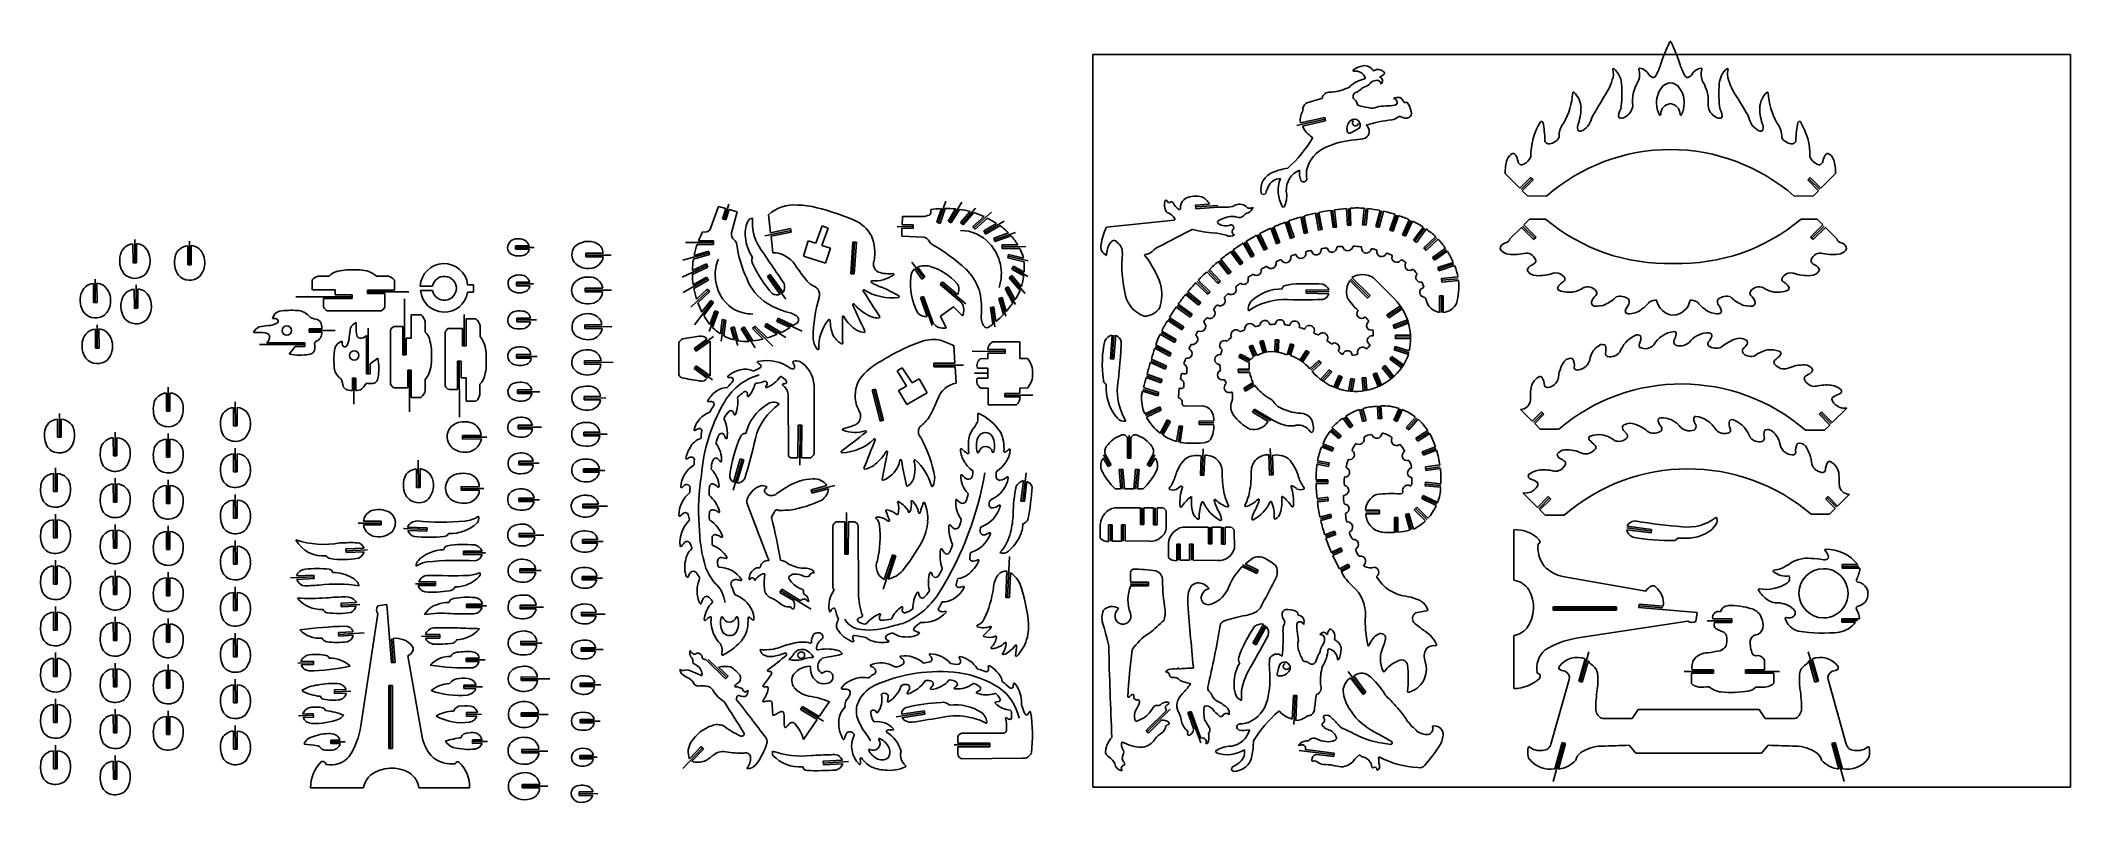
# Model space of a CAD drawing. Extents: x -2175 to 317, y -52 to 884.
import ezdxf

# ---------------------------------------------------------------- set-up
doc = ezdxf.new("R2010")
doc.units = 0
doc.header["$MEASUREMENT"] = 0
doc.layers.add('1', color=7, linetype='Continuous')
doc.layers.add('TRACE', color=7, linetype='Continuous')

msp = doc.modelspace()

# ---------------------------------------------------------------- linework, layer by layer
msp.add_lwpolyline([(-883.4, 867.2), (316.6, 867.2), (316.6, -32.8), (-883.4, -32.8)], close=True)
at = {"layer": '1', "color": 3, "linetype": 'Continuous'}
for p, q in [((-598.4, 787.7), (-633.1, 779.8)), ((-625.8, 778.3), (-625.8, 778.3)), ((-598.9, 789.8), (-598.9, 789.8)), ((-359.4, 702.9), (-377.3, 720.8)), ((-357.9, 701.3), (-344.6, 714.5)), ((-350.1, 693.5), (-356.4, 699.8)), ((-4.4, 714.5), (8.9, 701.3)), ((1.1, 693.5), (7.3, 699.8)), ((10.4, 702.9), (28.2, 720.8)), ((-1330.2, 676.7), (-1320.2, 674)), ((-757.3, 679.9), (-730.1, 681.8)), ((-586.5, 654.8), (-589.2, 676)), ((-568.9, 657.5), (-569.9, 678)), ((-550.4, 657.5), (-548.1, 677.9)), ((-534.1, 655.3), (-529, 674.9)), ((-528.9, 675), (-528.9, 675)), ((-326.6, 693.2), (-350.1, 693.5)), ((-22.4, 693.2), (1.1, 693.5)), ((-1279.2, 648.1), (-1281.7, 670.2)), ((-1117.9, 653.6), (-1118.2, 644.1)), ((-656, 635.4), (-663.3, 654.6)), ((-638.7, 641.9), (-645.5, 661.8)), ((-622.1, 647.5), (-626.3, 668.1)), ((-604.2, 651.9), (-608.1, 672.6)), ((-516.8, 650.7), (-510.3, 669.9)), ((-501.7, 644.8), (-493.1, 663.1)), ((-493.1, 663.1), (-493.1, 663.1)), ((-488.1, 637.6), (-476.3, 653.8)), ((-478.3, 655.3), (-478.3, 655.3)), ((-357.5, 654.7), (-371.9, 640.2)), ((-356, 656.3), (-341, 641.4)), ((-347.6, 664.8), (-354.4, 657.8)), ((-327.7, 664.9), (-347.6, 664.8)), ((-14, 664.9), (5.9, 664.8)), ((14.3, 656.3), (-0.7, 641.4)), ((5.9, 664.8), (12.8, 657.8)), ((15.8, 654.7), (30.2, 640.2)), ((-2056.8, 634.6), (-2056.8, 634.6)), ((-1216.2, 632.6), (-1205.5, 629.1)), ((-701.1, 610), (-712.9, 626)), ((-687.4, 619.2), (-697.2, 636.6)), ((-671.4, 627.5), (-680.6, 646.1)), ((-475.8, 628.1), (-461.3, 641.7)), ((-465.4, 616.2), (-449.5, 627.3)), ((-463, 643.5), (-463, 643.5)), ((-459.6, 640), (-459.6, 640)), ((-450.9, 629.3), (-450.9, 629.3)), ((-728.4, 587.2), (-742.1, 601.6)), ((-715.6, 598.6), (-728, 614.2)), ((-715.6, 598.6), (-728, 614.2)), ((-459.5, 603.3), (-440.5, 609.8)), ((-441.3, 612.1), (-441.3, 612.1)), ((-439.3, 607.6), (-439.3, 607.6)), ((-2105.4, 586), (-2105.4, 586)), ((-2055.2, 578.8), (-2055.2, 578.8)), ((-752.4, 560.7), (-768.4, 573.9)), ((-741.1, 574.1), (-755.6, 588.4)), ((-621.7, 576.1), (-593.5, 575.4)), ((-593.7, 577.6), (-593.7, 577.6)), ((-544.7, 569.3), (-567.2, 591.5)), ((-455.3, 589.7), (-435.1, 591.7)), ((-455.3, 589.7), (-455.3, 589.7)), ((-435.3, 594.2), (-435.3, 594.2)), ((-762.9, 546.3), (-780, 558.7)), ((-521.5, 545.5), (-504.6, 556.3)), ((-455.7, 570.5), (-455.7, 550.2)), ((-2103, 529.9), (-2103, 529.9)), ((-1745.8, 528.5), (-1745.8, 462.3)), ((-1730.8, 533), (-1741.2, 533)), ((-1720.3, 518.7), (-1720.3, 547.2)), ((-1720.3, 547.2), (-1708.1, 547.2)), ((-1703.4, 526.2), (-1703.4, 539.3)), ((-1678.6, 460), (-1678.6, 526.1)), ((-1657.5, 530.7), (-1674.3, 530.7)), ((-1655.3, 547.9), (-1655.3, 547.9)), ((-1653.1, 542.6), (-1641.2, 542.6)), ((-1635.9, 520.6), (-1635.9, 533.9)), ((-782.3, 515.3), (-799.8, 525.5)), ((-773.2, 530.6), (-790.6, 542.4)), ((-514.2, 532.5), (-496.6, 539)), ((-1720.3, 518.7), (-1726.5, 518.7)), ((-859.9, 492.9), (-857.7, 522.3)), ((-788.4, 498.5), (-806.9, 508.5)), ((-689.5, 509.4), (-684.4, 496.7)), ((-676.5, 515.3), (-672.5, 501.1)), ((-657.4, 516.6), (-658.1, 501.9)), ((-639, 511.3), (-643, 498)), ((-619.9, 502.5), (-627.7, 490.6)), ((-512.8, 506.5), (-495.1, 500.7)), ((-511.9, 520), (-493.5, 520.3)), ((-1761.4, 494.2), (-1771, 487)), ((-1052.6, 483.6), (-1051.3, 463.4)), ((-958, 481.8), (-958, 481.8)), ((-957.4, 475.6), (-957.4, 475.6)), ((-794, 482.5), (-812.3, 490.9)), ((-705, 478.3), (-691.4, 478.6)), ((-703.2, 497.1), (-690.7, 490.7)), ((-604.8, 489.7), (-616, 479.3)), ((-591.9, 478.3), (-602.3, 466.7)), ((-537.5, 475.2), (-531.3, 460)), ((-526.5, 483.5), (-515.6, 470.2)), ((-517.6, 494.6), (-503.3, 484.1)), ((-1793.5, 454.4), (-1793.5, 454.4)), ((-1724.7, 457.7), (-1741.5, 457.7)), ((-1703.2, 467.8), (-1703.2, 454.6)), ((-1663.5, 455.5), (-1674, 455.5)), ((-1653, 469.8), (-1659.2, 469.8)), ((-1653, 469.8), (-1653, 441.3)), ((-1636.2, 462.3), (-1636.2, 449.2)), ((-1105.6, 463.8), (-1097, 468.9)), ((-957.9, 469.5), (-957.9, 469.5)), ((-803.2, 449.7), (-822, 455.8)), ((-799.4, 465.7), (-817.6, 472.4)), ((-697.2, 455.3), (-685.8, 462.5)), ((-579.4, 471.9), (-585.6, 457.7)), ((-564.6, 468.8), (-567.4, 453.6)), ((-550.8, 470.2), (-549.4, 454.3)), ((-1720.4, 445.9), (-1708.4, 445.9)), ((-1653, 441.3), (-1640.9, 441.3)), ((-800.6, 432.4), (-818.9, 423.6)), ((-686.4, 429.7), (-665.1, 417)), ((-550.3, 416.9), (-554.2, 431.6)), ((-531, 419.7), (-532.1, 435.4)), ((-512, 417), (-505.4, 431.6)), ((-344.2, 416.7), (-358.7, 431.2)), ((-331.2, 426.7), (-342.6, 415.2)), ((9.6, 426.7), (22.8, 413.5)), ((24.3, 415), (42.2, 432.8)), ((-839, 399.5), (-839, 371.2)), ((-790.4, 417.5), (-799.3, 400.6)), ((-775.4, 410.7), (-778.6, 391.1)), ((-753.2, 414.7), (-735.2, 414.9)), ((-735.4, 412.7), (-735.4, 412.7)), ((-580.3, 397.2), (-591.3, 406.6)), ((-566.3, 409.8), (-574.7, 421.7)), ((-497.4, 407.6), (-485.9, 420.5)), ((-485.9, 394.1), (-471, 403.4)), ((-334.2, 406.8), (-341.1, 413.7)), ((-334.2, 406.8), (-311.7, 406.8)), ((-8.6, 405.6), (14.9, 405.7)), ((14.9, 405.7), (21.2, 411.9)), ((22.8, 413.5), (22.8, 413.5)), ((-862.9, 362), (-870.5, 375.2)), ((-815.1, 362), (-807.5, 375.2)), ((-749.5, 350.1), (-748.1, 382.7)), ((-668.1, 375.4), (-668.1, 375.4)), ((-664.4, 350.6), (-665.8, 383.1)), ((-589, 381.8), (-602, 387)), ((-478.4, 377.2), (-462.2, 383)), ((-1241.2, 371.8), (-1230.4, 371.8)), ((-871.4, 370.7), (-871.4, 370.7)), ((-847, 333.3), (-849, 357.4)), ((-831, 333.3), (-828.9, 357.4)), ((-666.6, 350.5), (-666.6, 350.5)), ((-593.9, 363.3), (-608.1, 365.8)), ((-474.9, 358.3), (-457.2, 360.8)), ((-1636.9, 331.2), (-1636.9, 331.2)), ((-849.2, 333.6), (-856.3, 333.6)), ((-839, 333.6), (-844.8, 333.6)), ((-595.2, 342.5), (-609.6, 342.5)), ((-475.4, 339.5), (-456.5, 337.6)), ((-337.6, 310.7), (-355.5, 328.5)), ((30.8, 312.4), (45.4, 326.9)), ((-1490.9, 309.4), (-1490.9, 309.4)), ((-1490.6, 315.4), (-1490.6, 315.4)), ((-856.8, 310.3), (-825.2, 310.3)), ((-823, 310.3), (-823, 289.6)), ((-820.8, 310.3), (-809.2, 310.3)), ((-807, 289.2), (-807, 310.3)), ((-804.8, 310.3), (-798.2, 310.3)), ((-594.7, 321.1), (-608.1, 319.7)), ((-591.1, 300.3), (-604.2, 296.8)), ((-531.6, 305), (-548.6, 305.2)), ((-497.8, 302.7), (-492.2, 283.5)), ((-487.5, 309.3), (-473.6, 295.9)), ((-478.9, 323.5), (-461, 315)), ((-336.1, 309.2), (-322.9, 322.4)), ((-328.3, 301.4), (-334.6, 307.6)), ((-304.8, 301.3), (-328.3, 301.4)), ((20.8, 302.5), (-1.7, 302.5)), ((17.9, 322.4), (29.3, 310.9)), ((20.8, 302.5), (27.8, 309.4)), ((-1183.7, 292.9), (-1176.1, 292.9)), ((-862, 289.3), (-862, 269.5)), ((-846.2, 269.5), (-846.2, 289.2)), ((-773.2, 286.6), (-741.6, 286.6)), ((-739.4, 286.6), (-739.4, 265.9)), ((-737.3, 286.6), (-725.6, 286.6)), ((-723.4, 265.5), (-723.4, 286.6)), ((-721.3, 286.6), (-714.6, 286.6)), ((-709.8, 260.7), (-709.9, 282.1)), ((-585.9, 279.4), (-598.1, 274.9)), ((-511.2, 298.2), (-511.2, 280.1)), ((-197.8, 281.7), (-227.8, 285.5)), ((-1491.8, 266), (-1491.8, 266)), ((-1491.7, 271.9), (-1491.7, 271.9)), ((-790.8, 266.7), (-790.8, 248.9)), ((-778.4, 265.7), (-778.4, 245.8)), ((-762.6, 245.8), (-762.6, 265.5)), ((-578.4, 259), (-589.9, 253.6)), ((-776.3, 245.8), (-764.8, 245.8)), ((-760.4, 245.9), (-729.8, 245.5)), ((-681.4, 231.6), (-699.7, 240.4)), ((-699.7, 240.4), (-699.7, 240.4)), ((-569, 239.3), (-579.6, 233.4)), ((36.3, 238.4), (56.7, 238.4)), ((-1492.7, 220.9), (-1492.7, 220.9)), ((-1304.5, 222.1), (-1305.4, 222.3)), ((-837.7, 216.7), (-815.2, 216.7)), ((-240.8, 214.2), (-240.8, 214.2)), ((-1761.3, 180), (-1782.1, 42.6)), ((-1750.4, 191.4), (-1761.5, 189.8)), ((-318.4, 186.6), (-240.8, 186.6)), ((-213, 189.8), (-183.6, 187.4)), ((-1742.3, 149.8), (-1742.3, 149.8)), ((-685.1, 143.1), (-672.2, 166.3)), ((-674.1, 167.4), (-674.1, 167.4)), ((-366.6, 153.3), (-366.6, 88.3)), ((-129.4, 171.6), (-98.9, 171.6)), ((35.8, 171.9), (55.1, 171.9)), ((52.7, 169.7), (52.7, 169.7)), ((-1742.5, 120), (-1744.8, 149.4)), ((-1724.5, 128.4), (-1706.9, 28.5)), ((-284.8, 96.8), (-274.5, 133.2)), ((5.1, 96.8), (-5.2, 133.2)), ((-550, 82.4), (-570.2, 109.3)), ((-157.7, 109.3), (-121.7, 109.3)), ((-82.2, 109.3), (-40.5, 109.3)), ((-1745.7, 14.6), (-1745.7, 92.2)), ((-1718.1, 92.2), (-1718.1, 92.2)), ((-1495.1, 95.6), (-1495.1, 95.6)), ((-635.2, 79.7), (-636.9, 44.1)), ((19.2, 99.2), (41.5, 20.1)), ((-1219.5, 53.9), (-1207, 72.2)), ((-816.7, 35.2), (-788.5, 62.8)), ((-764.9, 59.5), (-751.1, 21.8)), ((-214.1, 62.5), (-139.8, 62.5)), ((-65.6, 62.5), (-139.8, 62.5)), ((-58, 51.3), (-65.6, 62.5)), ((-22.3, 51.3), (-58, 51.3)), ((-1496.2, 45.1), (-1496.2, 45.1)), ((-1497, 1), (-1497, 1)), ((-587.3, 6.9), (-630.4, 12.3)), ((-305.2, 21.5), (-318.3, -25.7)), ((-62.6, 8.9), (-139.8, 8.9)), ((-62.6, 8.9), (-54.4, 18.7)), ((25.6, 21.5), (38.7, -25.7)), ((-534.9, -11.7), (-534.1, -12.4)), ((-1778.9, -33.6), (-1844, -33.6)), ((-1648.9, -33.6), (-1711, -33.6)), ((-1497.7, -43.8), (-1497.7, -43.8)), ((-1497.6, -37.7), (-1497.6, -37.7))]:
    msp.add_line(p, q, dxfattribs=at)
at = {"layer": '1', "color": 12, "linetype": 'Continuous'}
for p, q in [((-598.9, 789.8), (-628.7, 783)), ((-597.9, 785.6), (-626.2, 779.2)), ((-597.9, 785.6), (-598.9, 789.8)), ((-359.4, 702.9), (-346.2, 716.1)), ((-356.4, 699.8), (-343.1, 713)), ((-343.1, 713), (-346.2, 716.1)), ((-5.9, 713), (-2.9, 716.1)), ((7.3, 699.8), (-5.9, 713)), ((10.4, 702.9), (-2.9, 716.1)), ((-1338.4, 665.2), (-1334.3, 677.9)), ((-1336.3, 664.6), (-1330.4, 683.2)), ((-1334.3, 663.9), (-1330.2, 676.7)), ((-1075.3, 661.1), (-1069.5, 677.8)), ((-1073.3, 660.4), (-1064, 687.1)), ((-1071.2, 659.7), (-1064.9, 677.9)), ((-1061.2, 662.4), (-1052, 677.4)), ((-1059.4, 661.3), (-1044.4, 685.6)), ((-1057.5, 660.2), (-1047.2, 676.9)), ((-1046, 660.6), (-1034, 674.3)), ((-1044.4, 659.2), (-1027.5, 678.4)), ((-1042.7, 657.8), (-1029.5, 672.9)), ((-1029.5, 654.3), (-1008.1, 673.3)), ((-757.5, 682.1), (-740.6, 683.2)), ((-757.5, 682.1), (-757.2, 677.7)), ((-757.2, 677.7), (-730, 679.6)), ((-602.1, 652.3), (-606, 673.1)), ((-588.7, 654.6), (-591.3, 675.7)), ((-584.3, 655.1), (-587, 676.3)), ((-571.1, 657.4), (-572, 677.9)), ((-566.7, 657.6), (-567.7, 678.2)), ((-552.6, 657.7), (-550.3, 678.2)), ((-548.2, 657.3), (-545.9, 677.8)), ((-536.2, 655.8), (-531, 675.5)), ((-532, 654.7), (-526.8, 674.6)), ((-1338.4, 665.2), (-1334.3, 663.9)), ((-1254.2, 651.1), (-1286.2, 644.5)), ((-1254.6, 653.3), (-1279.2, 648.1)), ((-1253.8, 649), (-1278.7, 643.8)), ((-1254.6, 653.3), (-1253.8, 649)), ((-1104, 655.6), (-1123.9, 655.9)), ((-1104, 653.5), (-1117.9, 653.6)), ((-1104, 657.8), (-1117.7, 658)), ((-1104, 657.8), (-1104, 653.5)), ((-1075.3, 661.1), (-1071.2, 659.7)), ((-1061.2, 662.4), (-1057.5, 660.2)), ((-1046, 660.6), (-1042.7, 657.8)), ((-1031, 655.9), (-1017.2, 668.2)), ((-1031, 655.9), (-1028.1, 652.7)), ((-1028.1, 652.7), (-1012.9, 666.1)), ((-1017.4, 650.3), (-1001.7, 659.5)), ((-1017.4, 650.3), (-1015.2, 646.6)), ((-1016.3, 648.4), (-992.6, 662.4)), ((-1015.2, 646.6), (-997.7, 656.8)), ((-1004.4, 639.5), (-978.6, 648.6)), ((-658, 634.7), (-665.2, 653.7)), ((-654, 636.2), (-661.3, 655.5)), ((-640.8, 641.2), (-647.6, 661.1)), ((-636.6, 642.6), (-643.5, 662.6)), ((-624.2, 647.1), (-628.3, 667.5)), ((-620, 648), (-624.2, 668.7)), ((-620, 648), (-624.2, 647.1)), ((-606.4, 651.5), (-610.2, 672.2)), ((-602.1, 652.3), (-606.4, 651.5)), ((-584.3, 655.1), (-588.7, 654.6)), ((-571.1, 657.4), (-566.7, 657.6)), ((-552.6, 657.7), (-548.2, 657.3)), ((-536.2, 655.8), (-532, 654.7)), ((-518.9, 651.4), (-512.3, 670.6)), ((-518.9, 651.4), (-514.7, 650)), ((-514.7, 650), (-508.2, 669.2)), ((-503.6, 645.7), (-495.1, 664)), ((-499.7, 643.9), (-491.1, 662.2)), ((-489.8, 638.9), (-478, 655.1)), ((-486.3, 636.3), (-474.4, 652.7)), ((-357.5, 654.7), (-342.5, 639.8)), ((-354.4, 657.8), (-339.4, 642.9)), ((12.8, 657.8), (-2.3, 642.9)), ((15.8, 654.7), (0.8, 639.8)), ((-2061.9, 611.1), (-2062, 634.3)), ((-2059.7, 611.1), (-2059.9, 639.9)), ((-2057.5, 611.1), (-2057.7, 634.6)), ((-1994.7, 608.9), (-1994.8, 632.2)), ((-1992.5, 608.9), (-1992.7, 637.7)), ((-1990.4, 608.9), (-1990.5, 632.5)), ((-1592.3, 632.1), (-1575.4, 632.2)), ((-1592.3, 632.1), (-1592.3, 627.8)), ((-1592.3, 630), (-1569.3, 630.1)), ((-1592.3, 627.8), (-1575.5, 627.9)), ((-1484.8, 623.8), (-1484.8, 623.8)), ((-1354.7, 623.4), (-1386.9, 614.3)), ((-1349.4, 636), (-1383.7, 636)), ((-1355.2, 625.5), (-1373.1, 620.4)), ((-1349.4, 633.8), (-1369.4, 633.8)), ((-1349.4, 638.2), (-1367.8, 638.2)), ((-1354.1, 621.4), (-1355.2, 625.5)), ((-1349.4, 638.2), (-1349.4, 633.8)), ((-1178.3, 636.7), (-1180.7, 597.7)), ((-1176.1, 636.5), (-1178.5, 597.6)), ((-1178.3, 636.7), (-1173.9, 636.4)), ((-1173.9, 636.4), (-1176.4, 597.5)), ((-1005.1, 641.6), (-987.1, 647.9)), ((-1005.1, 641.6), (-1003.7, 637.5)), ((-1003.7, 637.5), (-983.8, 644.4)), ((-994.7, 633.1), (-975.8, 633.3)), ((-994.7, 633.1), (-994.7, 628.7)), ((-994.7, 630.9), (-965.9, 631.2)), ((-994.7, 628.7), (-973.4, 629)), ((-702.9, 608.7), (-714.7, 624.7)), ((-699.4, 611.3), (-711.1, 627.2)), ((-689.3, 618.1), (-699, 635.4)), ((-685.5, 620.3), (-695.3, 637.7)), ((-673.4, 626.6), (-682.5, 645.1)), ((-669.5, 628.5), (-678.7, 647.2)), ((-669.5, 628.5), (-673.4, 626.6)), ((-654, 636.2), (-658, 634.7)), ((-636.6, 642.6), (-640.8, 641.2)), ((-503.6, 645.7), (-499.7, 643.9)), ((-489.8, 638.9), (-486.3, 636.3)), ((-477.3, 629.7), (-462.8, 643.3)), ((-477.3, 629.7), (-474.3, 626.5)), ((-474.3, 626.5), (-459.8, 640.2)), ((-466.6, 617.9), (-450.7, 629.1)), ((-464.2, 614.4), (-448.3, 625.4)), ((-339.4, 642.9), (-342.5, 639.8)), ((-2.3, 642.9), (0.8, 639.8)), ((-2061.9, 611.1), (-2057.5, 611.1)), ((-1994.7, 608.9), (-1990.4, 608.9)), ((-1506.1, 623), (-1484.7, 622.9)), ((-1506.1, 623), (-1506.1, 618.7)), ((-1506.1, 620.8), (-1474.8, 620.7)), ((-1506.1, 618.7), (-1484.7, 618.6)), ((-1484.8, 617.9), (-1484.8, 617.9)), ((-1357, 607.8), (-1387.9, 593.7)), ((-1357.9, 609.8), (-1375.3, 601.8)), ((-1356.1, 605.9), (-1375.3, 597)), ((-1354.1, 621.4), (-1374, 615.7)), ((-1356.1, 605.9), (-1357.9, 609.8)), ((-1091.6, 592.6), (-1105.9, 612.2)), ((-1093.4, 591.3), (-1102.4, 603.7)), ((-1089.9, 593.8), (-1098.8, 606.1)), ((-987.2, 621.5), (-988.1, 617.2)), ((-988.1, 617.2), (-967.9, 612.5)), ((-987.7, 619.3), (-963, 613.6)), ((-987.2, 621.5), (-968.7, 617.1)), ((-981, 607.2), (-983.1, 603.5)), ((-983.1, 603.5), (-968.5, 595.1)), ((-982, 605.4), (-963.2, 594.6)), ((-981, 607.2), (-968, 599.8)), ((-730, 585.7), (-743.7, 600.1)), ((-726.8, 588.7), (-740.5, 603.1)), ((-717.3, 597.2), (-729.7, 612.8)), ((-713.9, 599.9), (-726.3, 615.6)), ((-713.9, 599.9), (-717.3, 597.2)), ((-699.4, 611.3), (-702.9, 608.7)), ((-685.5, 620.3), (-689.3, 618.1)), ((-466.6, 617.9), (-464.2, 614.4)), ((-460.2, 605.3), (-441.2, 611.8)), ((-458.8, 601.2), (-439.4, 607.8)), ((-2110.4, 562.5), (-2110.6, 585.8)), ((-2108.3, 562.5), (-2108.4, 591.3)), ((-2106.1, 562.5), (-2106.2, 586.1)), ((-2060.3, 555.3), (-2060.4, 578.6)), ((-2058.1, 555.4), (-2058.3, 584.2)), ((-2055.9, 555.4), (-2056.1, 578.9)), ((-1774.3, 577.8), (-1740.9, 577.8)), ((-1774.3, 575.6), (-1723.2, 575.7)), ((-1774.3, 573.5), (-1752.8, 573.5)), ((-1591.3, 587.4), (-1574.8, 587.4)), ((-1591.3, 587.4), (-1591.3, 583)), ((-1591.3, 585.2), (-1570.2, 585.3)), ((-1591.3, 583), (-1574.7, 583.1)), ((-1506.8, 580), (-1485.4, 579.9)), ((-1506.8, 575.6), (-1506.8, 580)), ((-1506.8, 577.8), (-1474.7, 577.7)), ((-1506.8, 575.6), (-1485.6, 575.5)), ((-1356.6, 591.8), (-1386.5, 574.6)), ((-1355.4, 577.4), (-1377.3, 556.6)), ((-1357.7, 593.7), (-1374.2, 584.2)), ((-1355.5, 590), (-1373.5, 579.6)), ((-1356.9, 579), (-1370.1, 566.4)), ((-1353.9, 575.8), (-1368.5, 561.9)), ((-1355.5, 590), (-1357.7, 593.7)), ((-1353.9, 575.8), (-1356.9, 579)), ((-1283.1, 594.4), (-1279.6, 596.9)), ((-1283.1, 594.4), (-1267.7, 572.7)), ((-1281.4, 595.7), (-1260.7, 566.7)), ((-1279.6, 596.9), (-1263.9, 574.9)), ((-1180.7, 597.7), (-1176.4, 597.5)), ((-1093.4, 591.3), (-1089.9, 593.8)), ((-1071.1, 584.4), (-1068.3, 587.7)), ((-1071.1, 584.4), (-1044.6, 562.2)), ((-1069.7, 586.1), (-1039.5, 560.8)), ((-1068.3, 587.7), (-1049.9, 572.3)), ((-987.4, 581.6), (-991.3, 579.5)), ((-991.3, 579.5), (-981.9, 561.8)), ((-989.4, 580.6), (-978.6, 560.2)), ((-987.4, 581.6), (-979.1, 565.9)), ((-983.1, 595.5), (-986.4, 592.6)), ((-986.4, 592.6), (-972.7, 577.2)), ((-984.7, 594), (-966.6, 573.6)), ((-983.1, 595.5), (-971.1, 581.9)), ((-751, 562.4), (-767, 575.6)), ((-742.7, 572.6), (-757.1, 586.8)), ((-739.6, 575.7), (-754.1, 589.9)), ((-742.7, 572.6), (-739.6, 575.7)), ((-726.8, 588.7), (-730, 585.7)), ((-621.6, 578.2), (-621.7, 573.9)), ((-621.7, 573.9), (-594, 573.3)), ((-621.6, 578.2), (-593.7, 577.6)), ((-546.3, 567.8), (-568.2, 589.4)), ((-543.2, 570.9), (-565.7, 593.1)), ((-565.4, 593.2), (-565.4, 593.2)), ((-455.5, 591.8), (-435.3, 593.9)), ((-455.1, 587.5), (-434.6, 589.6)), ((-2110.4, 562.5), (-2106.1, 562.5)), ((-2060.3, 555.3), (-2055.9, 555.4)), ((-1793.1, 569.5), (-1861.9, 569.6)), ((-1793.1, 567.4), (-1828, 567.4)), ((-1793.1, 571.7), (-1813.7, 571.7)), ((-1728.7, 498), (-1728.6, 566.8)), ((-1350.9, 563.6), (-1372.7, 535.2)), ((-1352.6, 565), (-1363.5, 550.8)), ((-1349.2, 562.3), (-1361.2, 546.6)), ((-1345.5, 551.6), (-1354.8, 526.7)), ((-1347.5, 552.4), (-1353.8, 535.5)), ((-1349.2, 562.3), (-1352.6, 565)), ((-1343.4, 550.8), (-1350.5, 531.8)), ((-1343.4, 550.8), (-1347.5, 552.4)), ((-1095.3, 568.5), (-1091.3, 570)), ((-1095.3, 568.5), (-1087, 545.3)), ((-1093.3, 569.3), (-1080.8, 534.4)), ((-1091.3, 570), (-1079.5, 537.2)), ((-1005.1, 557.1), (-1009.4, 556.5)), ((-1009.4, 556.5), (-1006.4, 535.7)), ((-1007.2, 556.8), (-1003.7, 532.7)), ((-1005.1, 557.1), (-1002.5, 539)), ((-995, 568.7), (-999.1, 567.4)), ((-999.1, 567.4), (-993.2, 547.8)), ((-997.1, 568.1), (-990.3, 545.7)), ((-995, 568.7), (-989.8, 551.6)), ((-764.2, 544.6), (-781.2, 556.9)), ((-761.6, 548.1), (-778.7, 560.5)), ((-753.7, 559.1), (-769.8, 572.2)), ((-753.7, 559.1), (-751, 562.4)), ((-546.3, 567.8), (-543.2, 570.9)), ((-522.6, 547.3), (-505.8, 558.2)), ((-520.3, 543.7), (-503.5, 554.5)), ((-457.8, 570.5), (-457.8, 550.3)), ((-453.5, 570.5), (-453.5, 550.2)), ((-453.2, 550.2), (-453.2, 550.2)), ((-2108, 506.4), (-2108.2, 529.7)), ((-2105.9, 506.4), (-2106.1, 535.2)), ((-2103.7, 506.4), (-2103.8, 530)), ((-1845.6, 530.2), (-1830.3, 530.3)), ((-1845.6, 528), (-1813.6, 528.2)), ((-1845.6, 525.9), (-1830.3, 525.9)), ((-1773.1, 475), (-1773.3, 530.8)), ((-1730.8, 498), (-1730.8, 533)), ((-1657.5, 509.2), (-1657.5, 530.7)), ((-1655.3, 509.2), (-1655.3, 547.9)), ((-1653.1, 509.2), (-1653.1, 542.6)), ((-1590.8, 543.2), (-1574, 543.2)), ((-1590.8, 543.2), (-1590.8, 538.8)), ((-1590.8, 541), (-1566.7, 541)), ((-1590.8, 538.8), (-1573.9, 538.9)), ((-1507.3, 534.9), (-1486.5, 534.9)), ((-1507.3, 530.6), (-1507.3, 534.9)), ((-1507.3, 532.8), (-1474.3, 532.7)), ((-1507.3, 530.6), (-1486, 530.6)), ((-1486.5, 535.6), (-1486.5, 535.6)), ((-1486.1, 530), (-1486.1, 530)), ((-1338.6, 541.4), (-1340.8, 524)), ((-1336.4, 541.1), (-1339.8, 514.9)), ((-1338.6, 541.4), (-1334.3, 540.9)), ((-1334.3, 540.9), (-1336.7, 521.6)), ((-1328.2, 531.2), (-1324.1, 532.5)), ((-1328.2, 531.2), (-1323.8, 516.5)), ((-1326.2, 531.9), (-1319.4, 509.5)), ((-1324.1, 532.5), (-1318.9, 515.5)), ((-1315.5, 530.2), (-1311.8, 532.5)), ((-1315.5, 530.2), (-1305.7, 514.7)), ((-1313.7, 531.4), (-1298.1, 506.9)), ((-1311.8, 532.5), (-1300.9, 515.2)), ((-1301.3, 530.5), (-1298.3, 533.6)), ((-1301.3, 530.5), (-1288.2, 517.6)), ((-1299.8, 532), (-1276.3, 508.9)), ((-1298.3, 533.6), (-1283.4, 519)), ((-1286.4, 533.1), (-1284.1, 536.7)), ((-1286.4, 533.1), (-1271, 523.4)), ((-1285.3, 534.9), (-1260.6, 519.5)), ((-1284.1, 536.7), (-1266.2, 525.6)), ((-1271.7, 539.2), (-1269.9, 543.2)), ((-1271.7, 539.2), (-1255.2, 531.6)), ((-1270.8, 541.2), (-1240.5, 527.3)), ((-1269.9, 543.2), (-1250.9, 534.4)), ((-783.4, 513.4), (-800.8, 523.5)), ((-781.2, 517.2), (-798.9, 527.4)), ((-774.4, 528.8), (-791.7, 540.5)), ((-772, 532.4), (-789.5, 544.2)), ((-774.4, 528.8), (-772, 532.4)), ((-764.2, 544.6), (-761.6, 548.1)), ((-520.3, 543.7), (-522.6, 547.3)), ((-514.9, 534.5), (-497.3, 541.1)), ((-513.4, 530.4), (-514.9, 534.5)), ((-513.4, 530.4), (-496, 536.9)), ((-2108, 506.4), (-2103.7, 506.4)), ((-1850.9, 510.7), (-1906.6, 510.8)), ((-1850.9, 512.8), (-1897.7, 513)), ((-1850.9, 508.5), (-1862.9, 508.5)), ((-1775.3, 475), (-1775.4, 521.9)), ((-1726.5, 498), (-1726.5, 518.7)), ((-1653.1, 509.2), (-1657.5, 509.2)), ((-1591, 498.5), (-1573.4, 498.5)), ((-1591, 498.5), (-1591, 494.1)), ((-1373, 506), (-1357.3, 517.6)), ((-1373, 506), (-1370.5, 502.5)), ((-1371.8, 504.2), (-1349.4, 520.7)), ((-1370.5, 502.5), (-1353.5, 514.9)), ((-991.3, 502.4), (-1031.8, 502.5)), ((-991.2, 504.6), (-1012.3, 504.7)), ((-991.3, 500.3), (-1012.3, 500.3)), ((-991.3, 500.3), (-991.2, 504.6)), ((-862.1, 493.1), (-859.8, 522.4)), ((-857.8, 492.8), (-855.5, 522.2)), ((-789.4, 496.6), (-807.5, 506.4)), ((-787.4, 500.4), (-806.2, 510.6)), ((-789.4, 496.6), (-787.4, 500.4)), ((-783.4, 513.4), (-781.2, 517.2)), ((-702.2, 499.1), (-704.2, 495.2)), ((-702.2, 499.1), (-689.5, 492.5)), ((-691.5, 508.6), (-687.5, 510.2)), ((-691.5, 508.6), (-686.3, 495.6)), ((-687.5, 510.2), (-682.4, 497.6)), ((-678.6, 514.7), (-674.4, 515.8)), ((-678.6, 514.7), (-674.6, 500.6)), ((-674.4, 515.8), (-670.4, 501.6)), ((-659.6, 516.7), (-660.3, 502.1)), ((-659.6, 516.7), (-655.2, 516.5)), ((-655.2, 516.5), (-656, 501.6)), ((-641.1, 511.9), (-645.2, 498.2)), ((-641.1, 511.9), (-636.9, 510.6)), ((-636.9, 510.6), (-641, 497.4)), ((-621.7, 503.7), (-629.5, 491.8)), ((-618.1, 501.3), (-626, 489.3)), ((-621.7, 503.7), (-618.1, 501.3)), ((-513.5, 504.5), (-512.2, 508.6)), ((-513.5, 504.5), (-495.8, 498.6)), ((-512.2, 508.6), (-495.2, 503)), ((-512, 522.2), (-493.6, 522.5)), ((-511.9, 517.8), (-512, 522.2)), ((-511.9, 517.8), (-493.5, 518.1)), ((-1771, 475), (-1775.3, 475)), ((-1771, 475), (-1771, 487)), ((-1726.5, 498), (-1730.8, 498)), ((-1720.4, 479.3), (-1724.7, 479.3)), ((-1724.7, 479.3), (-1724.7, 457.7)), ((-1722.6, 479.3), (-1722.5, 428.2)), ((-1720.4, 479.3), (-1720.4, 445.9)), ((-1659.3, 490.4), (-1663.6, 490.4)), ((-1663.6, 490.4), (-1663.5, 455.5)), ((-1661.4, 490.4), (-1661.3, 421.6)), ((-1659.3, 490.4), (-1659.2, 469.8)), ((-1591, 496.3), (-1565.6, 496.3)), ((-1591, 494.1), (-1573, 494.1)), ((-1507.5, 491), (-1487.3, 491.1)), ((-1507.5, 486.6), (-1507.5, 491)), ((-1507.5, 488.8), (-1472.3, 489.1)), ((-1507.5, 486.6), (-1487.6, 486.8)), ((-1487.4, 491.7), (-1487.4, 491.7)), ((-1370.6, 484.7), (-1373.1, 481.2)), ((-1373.1, 481.2), (-1357.2, 469.6)), ((-1371.9, 483), (-1350.5, 467.5)), ((-1370.6, 484.7), (-1353.4, 472.3)), ((-1078.8, 487.8), (-1052.9, 487.9)), ((-1078.8, 487.8), (-1078.7, 483.5)), ((-1078.8, 485.7), (-1042.3, 485.7)), ((-1078.7, 483.5), (-1052.6, 483.6)), ((-1028.9, 475.6), (-1012.7, 475.6)), ((-1025.3, 481.8), (-1012.7, 481.8)), ((-1012.7, 481.8), (-1012.7, 469.5)), ((-862.1, 493.1), (-857.8, 492.8)), ((-798.6, 467.8), (-817, 474.5)), ((-794.9, 480.6), (-812.9, 488.8)), ((-793.1, 484.5), (-811.7, 493)), ((-794.9, 480.6), (-793.1, 484.5)), ((-705, 480.5), (-691.6, 480.7)), ((-705, 480.5), (-704.9, 476.1)), ((-704.9, 476.1), (-691, 476.4)), ((-704.2, 495.2), (-691.5, 488.7)), ((-606.3, 491.3), (-617.3, 481)), ((-603.3, 488.1), (-614.3, 477.8)), ((-606.3, 491.3), (-603.3, 488.1)), ((-593.5, 479.8), (-604.1, 468)), ((-590.3, 476.9), (-600.6, 465.4)), ((-593.5, 479.8), (-590.3, 476.9)), ((-539.5, 474.4), (-535.5, 476)), ((-539.5, 474.4), (-533.2, 459.1)), ((-535.5, 476), (-529.3, 461)), ((-528.2, 482.1), (-524.8, 484.9)), ((-528.2, 482.1), (-517.3, 468.8)), ((-524.8, 484.9), (-514, 471.7)), ((-518.9, 492.8), (-516.3, 496.3)), ((-518.9, 492.8), (-504.6, 482.3)), ((-516.3, 496.3), (-502.1, 485.9)), ((-2021, 429.1), (-2021, 451.2)), ((-2018.8, 429.1), (-2018.9, 458.3)), ((-2016.6, 429.1), (-2016.7, 451.2)), ((-1792.7, 469.8), (-1792.7, 454.5)), ((-1792.7, 469.7), (-1788.3, 469.7)), ((-1790.5, 469.7), (-1790.7, 437.7)), ((-1788.3, 469.7), (-1788.4, 454.4)), ((-1590, 455), (-1572.5, 455)), ((-1590, 455), (-1590, 450.7)), ((-1590, 452.8), (-1562.6, 452.9)), ((-1590, 450.7), (-1572.1, 450.7)), ((-1154.7, 455.1), (-1150.5, 456.2)), ((-1144.7, 416.9), (-1154.7, 455.1)), ((-1142.6, 417.4), (-1152.6, 455.6)), ((-1140.5, 418), (-1150.5, 456.2)), ((-1025.5, 469.5), (-1012.7, 469.5)), ((-991.7, 450.8), (-973.1, 450.9)), ((-991.7, 450.8), (-991.7, 446.5)), ((-991.7, 448.7), (-957.1, 448.8)), ((-803.8, 447.7), (-822.5, 453.7)), ((-802.5, 451.8), (-821.5, 457.9)), ((-800.1, 463.7), (-818.2, 470.3)), ((-803.8, 447.7), (-802.5, 451.8)), ((-800.1, 463.7), (-798.6, 467.8)), ((-698.4, 457.2), (-686.9, 464.4)), ((-696.1, 453.5), (-698.4, 457.2)), ((-696.1, 453.5), (-684.7, 460.6)), ((-581.4, 472.8), (-587.7, 458.5)), ((-577.5, 471), (-583.6, 457)), ((-581.4, 472.8), (-577.5, 471)), ((-566.8, 469.2), (-569.5, 453.8)), ((-566.8, 469.2), (-562.5, 468.5)), ((-562.5, 468.5), (-565.2, 453.4)), ((-553, 470), (-548.6, 470.4)), ((-553, 470), (-551.5, 454)), ((-548.6, 470.4), (-547.2, 454.7)), ((-2152.3, 396.9), (-2152.4, 426)), ((-2021, 429.1), (-2016.6, 429.1)), ((-1938.5, 411.1), (-1938.6, 433.3)), ((-1936.3, 411.1), (-1936.4, 440.3)), ((-1934.2, 411.1), (-1934.2, 433.3)), ((-1508, 447.2), (-1488, 447.3)), ((-1507.9, 442.8), (-1508, 447.2)), ((-1508, 445), (-1481.6, 445.2)), ((-1507.9, 442.8), (-1488.1, 443)), ((-991.7, 446.5), (-972.8, 446.6)), ((-801.5, 434.4), (-819.9, 425.6)), ((-799.6, 430.4), (-817.9, 421.7)), ((-799.6, 430.4), (-801.5, 434.4)), ((-687.5, 427.9), (-685.3, 431.6)), ((-687.5, 427.9), (-668.5, 416.5)), ((-685.3, 431.6), (-664, 418.9)), ((-552.4, 416.4), (-556.3, 430.9)), ((-548.2, 417.5), (-552.1, 432.2)), ((-533.2, 419.6), (-534.2, 435)), ((-528.9, 419.9), (-529.9, 435.5)), ((-513.9, 417.9), (-507.5, 432.3)), ((-510, 416.1), (-503.4, 430.9)), ((-332.7, 428.3), (-344.2, 416.7)), ((-329.7, 425.2), (-341.1, 413.7)), ((-329.7, 425.2), (-332.7, 428.3)), ((8, 425.2), (11.1, 428.3)), ((8, 425.2), (21.2, 411.9)), ((11.1, 428.3), (24.3, 415)), ((-2154.5, 396.9), (-2154.6, 419)), ((-2150.2, 396.9), (-2150.2, 419)), ((-2083.9, 374.2), (-2084, 403.3)), ((-2018.8, 372.4), (-2018.9, 401.5)), ((-1938.5, 411.1), (-1934.2, 411.1)), ((-1657.4, 399.1), (-1634.6, 399.2)), ((-1657.4, 399.1), (-1657.4, 394.8)), ((-1589.2, 411.6), (-1571.5, 411.6)), ((-1589.2, 411.6), (-1589.2, 407.2)), ((-1589.2, 409.4), (-1560.4, 409.5)), ((-1589.2, 407.2), (-1571.3, 407.3)), ((-1508.7, 403), (-1488.9, 403)), ((-1508.7, 398.6), (-1508.7, 403)), ((-1508.7, 400.8), (-1480, 400.8)), ((-1489, 403.4), (-1489, 403.4)), ((-1245.3, 411.7), (-1245.6, 371.8)), ((-1245.3, 411.7), (-1241, 411.7)), ((-1243.1, 411.7), (-1243.4, 362.6)), ((-1241, 411.7), (-1241.2, 371.8)), ((-1144.7, 416.9), (-1140.5, 418)), ((-792.3, 418.5), (-801, 401.9)), ((-788.4, 416.5), (-797.5, 399.4)), ((-788.4, 416.5), (-792.3, 418.5)), ((-777.6, 411.1), (-780.7, 391.7)), ((-773.3, 410.4), (-777.6, 411.1)), ((-773.3, 410.4), (-776.5, 390.6)), ((-753.2, 416.9), (-735, 417.1)), ((-753.2, 412.6), (-753.2, 416.9)), ((-753.2, 412.6), (-735.4, 412.7)), ((-581.7, 395.6), (-592.3, 404.6)), ((-578.9, 398.9), (-589.9, 408.3)), ((-578.9, 398.9), (-581.7, 395.6)), ((-568.1, 408.5), (-576.5, 420.5)), ((-564.5, 411), (-572.9, 422.9)), ((-564.5, 411), (-568.1, 408.5)), ((-548.2, 417.5), (-552.4, 416.4)), ((-528.9, 419.9), (-533.2, 419.6)), ((-510, 416.1), (-513.9, 417.9)), ((-499, 409), (-487.6, 421.8)), ((-495.7, 406.1), (-499, 409)), ((-495.7, 406.1), (-484.3, 419.1)), ((-487, 395.9), (-472.4, 405.1)), ((-484.7, 392.2), (-469.9, 401.5)), ((-2154.5, 396.9), (-2150.2, 396.9)), ((-2086.1, 374.2), (-2086.2, 396.3)), ((-2086.1, 374.2), (-2081.7, 374.2)), ((-2081.7, 374.2), (-2081.8, 396.3)), ((-2021, 372.4), (-2021, 394.5)), ((-2016.6, 372.4), (-2016.7, 394.5)), ((-1938.5, 354.4), (-1938.6, 376.5)), ((-1936.3, 354.4), (-1936.4, 383.5)), ((-1934.2, 354.4), (-1934.2, 376.5)), ((-1657.4, 396.9), (-1627.6, 397.1)), ((-1657.4, 394.8), (-1634, 394.9)), ((-1508.7, 398.6), (-1488.9, 398.6)), ((-861, 363.1), (-868.6, 376.3)), ((-841.1, 395.8), (-841.1, 371.2)), ((-836.8, 395.8), (-836.8, 371.2)), ((-817, 363.1), (-809.4, 376.3)), ((-751.6, 350.2), (-750.6, 374.2)), ((-747.3, 350), (-746.2, 374.9)), ((-666.6, 350.5), (-667.6, 375.3)), ((-662.2, 350.7), (-663.2, 374.7)), ((-589.8, 379.8), (-602.8, 385)), ((-588.2, 383.8), (-601.1, 389)), ((-588.2, 383.8), (-589.8, 379.8)), ((-484.7, 392.2), (-487, 395.9)), ((-479.1, 379.2), (-462.9, 385.1)), ((-477.6, 375.1), (-479.1, 379.2)), ((-477.6, 375.1), (-461.6, 381)), ((-2159.4, 330.2), (-2159.4, 352.3)), ((-2157.2, 330.2), (-2157.3, 359.4)), ((-2155, 330.2), (-2155.1, 352.3)), ((-2021, 372.4), (-2016.6, 372.4)), ((-1938.5, 354.4), (-1934.2, 354.4)), ((-1713.8, 335.1), (-1713.9, 357.9)), ((-1711.6, 335.1), (-1711.8, 369)), ((-1709.5, 335.1), (-1709.6, 358.4)), ((-1588.5, 367.4), (-1570.5, 367.4)), ((-1588.5, 367.4), (-1588.5, 363.1)), ((-1588.5, 365.2), (-1563.5, 365.3)), ((-1588.5, 363.1), (-1570.7, 363.1)), ((-1509.1, 358.3), (-1489.4, 358.3)), ((-1509.1, 353.9), (-1509.1, 358.3)), ((-1509.1, 356.1), (-1482.8, 356.1)), ((-1509.1, 353.9), (-1489.4, 354)), ((-1314.3, 369.8), (-1325.3, 331.8)), ((-1316.4, 370.4), (-1324.7, 341.8)), ((-1312.2, 369.2), (-1320.6, 340.4)), ((-1316.4, 370.4), (-1312.2, 369.2)), ((-969.7, 318.2), (-965.4, 353.4)), ((-864.7, 360.9), (-870.8, 371.4)), ((-864.7, 360.9), (-861, 363.1)), ((-851.2, 357.3), (-846.9, 357.6)), ((-849.2, 333.6), (-851.2, 357.3)), ((-844.8, 333.6), (-846.9, 357.6)), ((-839, 371.2), (-841.1, 371.2)), ((-833.2, 333.6), (-831.1, 357.6)), ((-831.1, 357.6), (-826.8, 357.3)), ((-828.8, 333.6), (-826.8, 357.3)), ((-817, 363.1), (-813.2, 360.9)), ((-813.2, 360.9), (-807.1, 371.4)), ((-751.6, 350.2), (-747.3, 350)), ((-662.2, 350.7), (-666.6, 350.5)), ((-594.2, 361.1), (-608.4, 363.7)), ((-593.5, 365.4), (-607.7, 368)), ((-593.5, 365.4), (-594.2, 361.1)), ((-475.2, 360.5), (-457.5, 362.9)), ((-474.6, 356.2), (-475.2, 360.5)), ((-474.6, 356.2), (-457, 358.6)), ((-2159.4, 330.2), (-2155, 330.2)), ((-2086.1, 317.4), (-2086.2, 339.6)), ((-2083.9, 317.4), (-2084, 346.6)), ((-2081.7, 317.4), (-2081.8, 339.6)), ((-2021, 315.6), (-2021, 337.7)), ((-2018.8, 315.6), (-2018.9, 344.8)), ((-2016.6, 315.6), (-2016.7, 337.7)), ((-1936.3, 297.6), (-1936.4, 326.8)), ((-1713.8, 335.1), (-1709.5, 335.1)), ((-1659, 336.3), (-1636.8, 336.2)), ((-1659, 336.3), (-1659, 332)), ((-1659, 334.1), (-1631.4, 334.1)), ((-1659, 332), (-1636.9, 331.9)), ((-1229.6, 332.5), (-1210, 337.5)), ((-1229.6, 332.5), (-1228.5, 328.3)), ((-1229, 330.4), (-1200.2, 337.8)), ((-1228.5, 328.3), (-1208, 333.5)), ((-971.8, 318.5), (-968.7, 344)), ((-967.5, 318), (-964.6, 342.5)), ((-595.2, 340.3), (-609.5, 340.3)), ((-595.1, 344.6), (-609.3, 344.7)), ((-595.1, 344.6), (-595.2, 340.3)), ((-479.8, 321.6), (-477.9, 325.5)), ((-477.9, 325.5), (-460.2, 317)), ((-475.6, 337.3), (-475.1, 341.6)), ((-475.6, 337.3), (-456.5, 335.5)), ((-475.1, 341.6), (-456.4, 339.8)), ((-2157.2, 273.5), (-2157.3, 302.6)), ((-2086.1, 317.4), (-2081.7, 317.4)), ((-2021, 315.6), (-2016.6, 315.6)), ((-1938.5, 297.6), (-1938.6, 319.8)), ((-1934.2, 297.6), (-1934.2, 319.8)), ((-1588.4, 322.3), (-1569.6, 322.3)), ((-1588.4, 322.3), (-1588.4, 318)), ((-1588.4, 320.2), (-1562.9, 320.2)), ((-1588.4, 318), (-1569.6, 318)), ((-1509.9, 314.6), (-1490.4, 314.6)), ((-1509.9, 310.2), (-1509.9, 314.6)), ((-1509.9, 312.4), (-1479.6, 312.4)), ((-1509.9, 310.2), (-1490.6, 310.3)), ((-1186, 253.3), (-1185.9, 304.5)), ((-971.8, 318.5), (-967.5, 318)), ((-825.2, 310.3), (-825.2, 289.6)), ((-820.8, 310.3), (-820.8, 289.6)), ((-809.2, 289.2), (-809.2, 310.3)), ((-804.8, 289.2), (-804.8, 310.3)), ((-595, 323.3), (-608.3, 321.8)), ((-594.5, 319), (-607.8, 317.5)), ((-591.6, 302.4), (-604.6, 298.9)), ((-594.5, 319), (-595, 323.3)), ((-590.5, 298.2), (-591.6, 302.4)), ((-531.6, 307.2), (-548.6, 307.3)), ((-531.6, 302.8), (-548.3, 303)), ((-531.6, 307.2), (-531.6, 302.8)), ((-499.9, 302.1), (-495.7, 303.3)), ((-499.9, 302.1), (-494.3, 282.9)), ((-495.7, 303.3), (-490.1, 284)), ((-489, 307.8), (-486, 310.9)), ((-489, 307.8), (-475.1, 294.3)), ((-486, 310.9), (-472.1, 297.4)), ((-479.8, 321.6), (-461.9, 313)), ((-324.5, 324), (-337.6, 310.7)), ((-321.4, 320.9), (-334.6, 307.6)), ((-321.4, 320.9), (-324.5, 324)), ((16.3, 320.9), (19.4, 324)), ((16.3, 320.9), (27.8, 309.4)), ((19.4, 324), (30.8, 312.4)), ((-2159.4, 273.5), (-2159.4, 295.6)), ((-2155, 273.5), (-2155.1, 295.6)), ((-2086.1, 260.7), (-2086.2, 282.8)), ((-2083.9, 260.7), (-2084, 289.8)), ((-2081.7, 260.7), (-2081.8, 282.8)), ((-2021, 258.9), (-2021, 281)), ((-2018.8, 258.9), (-2018.9, 288)), ((-2016.6, 258.9), (-2016.7, 281)), ((-1938.5, 297.6), (-1934.2, 297.6)), ((-1757.4, 291.5), (-1785.4, 291.5)), ((-1757.4, 293.7), (-1779.1, 293.7)), ((-1757.4, 289.3), (-1779.1, 289.3)), ((-1757.4, 293.7), (-1757.4, 289.3)), ((-1701, 283.5), (-1729.8, 284.7)), ((-1700.9, 285.7), (-1725.1, 286.7)), ((-1701.1, 281.4), (-1724.5, 282.3)), ((-1700.9, 285.7), (-1701.1, 281.4)), ((-1588, 279), (-1568.7, 278.9)), ((-1588, 279), (-1588, 274.6)), ((-1588, 276.8), (-1557.7, 276.8)), ((-1588, 274.6), (-1568.5, 274.6)), ((-1188.2, 253.3), (-1188.1, 292.9)), ((-1183.8, 253.3), (-1183.7, 292.9)), ((-864.2, 289.3), (-864.2, 269)), ((-859.8, 289.3), (-864.2, 289.3)), ((-859.8, 289.3), (-859.8, 269.5)), ((-848.3, 269.5), (-848.3, 289.2)), ((-844, 289.2), (-848.3, 289.2)), ((-844, 269.6), (-844, 289.2)), ((-825.2, 289.6), (-820.8, 289.6)), ((-809.2, 289.2), (-804.8, 289.2)), ((-741.6, 286.6), (-741.6, 265.9)), ((-737.3, 286.6), (-737.3, 265.9)), ((-725.6, 265.5), (-725.6, 286.6)), ((-721.3, 265.5), (-721.3, 286.6)), ((-590.5, 298.2), (-603.7, 294.7)), ((-586.7, 281.5), (-598.8, 276.9)), ((-585.1, 277.4), (-597.4, 272.8)), ((-586.7, 281.5), (-585.1, 277.4)), ((-513.4, 298.2), (-513.4, 280)), ((-513.4, 298.2), (-509, 298.2)), ((-509, 298.2), (-509, 280.3)), ((-198.1, 279.5), (-228, 283.4)), ((-227.9, 283.1), (-227.9, 283.1)), ((-197.6, 283.8), (-227.6, 287.7)), ((-198.1, 279.5), (-197.6, 283.8)), ((-2159.4, 273.5), (-2155, 273.5)), ((-2086.1, 260.7), (-2081.7, 260.7)), ((-2021, 258.9), (-2016.6, 258.9)), ((-1938.5, 240.9), (-1938.6, 263)), ((-1936.3, 240.9), (-1936.4, 270)), ((-1934.2, 240.9), (-1934.2, 263)), ((-1800.5, 259.8), (-1778.4, 260.7)), ((-1800.5, 259.8), (-1800.3, 255.5)), ((-1800.4, 257.6), (-1774, 258.7)), ((-1800.3, 255.5), (-1778.2, 256.3)), ((-1656.1, 257.1), (-1633.2, 257.1)), ((-1656.1, 257.1), (-1656.1, 252.7)), ((-1656.1, 254.9), (-1629.4, 255)), ((-1656.1, 252.7), (-1633.4, 252.8)), ((-1510.3, 271.2), (-1491.6, 271.2)), ((-1510.3, 266.9), (-1510.3, 271.2)), ((-1510.3, 269), (-1484.9, 269)), ((-1510.3, 266.9), (-1491.6, 266.9)), ((-1188.2, 253.3), (-1183.8, 253.3)), ((-1127.5, 251.9), (-1141.2, 210.3)), ((-1129.6, 252.6), (-1139.6, 222.2)), ((-1125.5, 251.2), (-1134.9, 222.7)), ((-1129.6, 252.6), (-1125.5, 251.2)), ((-988.3, 200.1), (-986.1, 250.5)), ((-780.6, 265.7), (-780.6, 245.3)), ((-776.3, 265.7), (-780.6, 265.7)), ((-776.3, 265.7), (-776.3, 245.8)), ((-764.8, 245.8), (-764.8, 265.5)), ((-760.4, 265.5), (-764.8, 265.5)), ((-760.4, 245.9), (-760.4, 265.5)), ((-741.6, 265.9), (-737.3, 265.9)), ((-725.6, 265.5), (-721.3, 265.5)), ((-579.3, 261), (-590.8, 255.6)), ((-577.5, 257.1), (-589, 251.6)), ((-577.5, 257.1), (-579.3, 261)), ((-2159.4, 216.7), (-2159.4, 238.8)), ((-2157.2, 216.7), (-2157.3, 245.9)), ((-2155, 216.7), (-2155.1, 238.8)), ((-2086.1, 203.9), (-2086.2, 226.1)), ((-2083.9, 203.9), (-2084, 233.1)), ((-2081.7, 203.9), (-2081.8, 226.1)), ((-2018.8, 202.1), (-2018.9, 231.3)), ((-1938.5, 240.9), (-1934.2, 240.9)), ((-1839.8, 225.5), (-1868.7, 224.2)), ((-1839.9, 227.7), (-1861.2, 226.7)), ((-1839.7, 223.4), (-1839.9, 227.7)), ((-1587.2, 235.3), (-1567.5, 235.2)), ((-1587.2, 235.3), (-1587.2, 230.9)), ((-1587.2, 233.1), (-1560.8, 233.1)), ((-1587.2, 230.9), (-1567.5, 230.9)), ((-1510.4, 226.1), (-1492.7, 226.1)), ((-1510.4, 221.8), (-1510.4, 226.1)), ((-990.5, 200.2), (-989, 232.7)), ((-986.1, 200), (-984.8, 230.6)), ((-682.3, 229.7), (-700.1, 238.2)), ((-680.5, 233.6), (-696.5, 241.3)), ((-680.5, 233.6), (-682.3, 229.7)), ((-570.1, 241.2), (-580.7, 235.3)), ((-568, 237.4), (-578.5, 231.6)), ((-570.1, 241.2), (-568, 237.4)), ((36.3, 240.6), (55.5, 240.6)), ((36.3, 240.6), (36.3, 236.2)), ((36.3, 236.2), (58, 236.2)), ((-2159.4, 216.7), (-2155, 216.7)), ((-2086.1, 203.9), (-2081.7, 203.9)), ((-2021, 202.1), (-2021, 224.2)), ((-2021, 202.1), (-2016.6, 202.1)), ((-2016.6, 202.1), (-2016.7, 224.2)), ((-1938.5, 184.1), (-1938.6, 206.3)), ((-1936.3, 184.1), (-1936.4, 213.3)), ((-1934.2, 184.1), (-1934.2, 206.3)), ((-1839.7, 223.4), (-1860.9, 222.4)), ((-1690.5, 217), (-1715.1, 217)), ((-1690.5, 214.8), (-1711.8, 214.9)), ((-1690.5, 219.2), (-1711.2, 219.2)), ((-1690.5, 219.2), (-1690.5, 214.8)), ((-1510.4, 224), (-1485.5, 223.9)), ((-1510.4, 221.8), (-1492.5, 221.8)), ((-1267.8, 206.4), (-1265.5, 210.2)), ((-1267.8, 206.4), (-1251, 196.3)), ((-1266.6, 208.3), (-1229.4, 185.8)), ((-1265.5, 210.2), (-1242.2, 196)), ((-990.5, 200.2), (-986.1, 200)), ((-837.1, 218.9), (-815.2, 218.9)), ((-837, 214.5), (-815.2, 214.5)), ((-2159.4, 160), (-2159.4, 182.1)), ((-2157.2, 160), (-2157.3, 189.1)), ((-2155, 160), (-2155.1, 182.1)), ((-2083.9, 147.2), (-2084, 176.3)), ((-2018.8, 145.4), (-2018.9, 174.5)), ((-1938.5, 184.1), (-1934.2, 184.1)), ((-1806.6, 193), (-1787.6, 193.8)), ((-1806.4, 188.7), (-1806.6, 193)), ((-1806.5, 190.8), (-1783.5, 191.7)), ((-1806.4, 188.7), (-1788.1, 189.4)), ((-1744.6, 119.9), (-1750.4, 191.4)), ((-1652.6, 192.1), (-1632.8, 192.1)), ((-1652.6, 192.1), (-1652.6, 187.8)), ((-1652.6, 189.9), (-1628, 190)), ((-1652.6, 187.8), (-1633.3, 187.8)), ((-1586.8, 190.6), (-1567, 190.6)), ((-1586.8, 190.6), (-1586.8, 186.2)), ((-1586.8, 188.4), (-1558.1, 188.4)), ((-1586.8, 186.2), (-1567, 186.2)), ((-1511.2, 182), (-1493.3, 181.9)), ((-1511.2, 177.6), (-1511.2, 182)), ((-1511.2, 179.8), (-1482.3, 179.7)), ((-1511.2, 177.6), (-1493.4, 177.6)), ((-318.4, 188.8), (-240.8, 188.8)), ((-318.4, 188.8), (-318.4, 184.4)), ((-318.4, 184.4), (-240.8, 184.4)), ((-240.8, 188.8), (-240.8, 184.4)), ((-213.1, 187.7), (-212.8, 192)), ((-213.1, 187.7), (-141.6, 181.8)), ((-212.8, 192), (-183.2, 189.6)), ((-2159.4, 160), (-2155, 160)), ((-2086.1, 147.2), (-2086.2, 169.3)), ((-2081.7, 147.2), (-2081.8, 169.3)), ((-2021, 145.4), (-2021, 167.5)), ((-2016.6, 145.4), (-2016.7, 167.5)), ((-1936.3, 127.4), (-1936.4, 156.5)), ((-1809.6, 157), (-1791.7, 158)), ((-1809.3, 152.6), (-1809.6, 157)), ((-1809.4, 154.8), (-1778, 156.6)), ((-1809.3, 152.6), (-1791.7, 153.7)), ((-1740.3, 120.2), (-1742.7, 149.8)), ((-1685.2, 152.3), (-1707.7, 152.5)), ((-1685.2, 154.5), (-1703, 154.7)), ((-1685.2, 150.1), (-1703, 150.3)), ((-1685.2, 154.5), (-1685.2, 150.1)), ((-687, 144.1), (-674.1, 167.4)), ((-683.2, 142), (-670.8, 164.3)), ((-122.3, 173.8), (-98.9, 173.8)), ((-120.4, 169.4), (-98.9, 169.4)), ((35.8, 174), (57.6, 174)), ((35.8, 169.7), (52.7, 169.7)), ((-2159.4, 103.2), (-2159.4, 125.3)), ((-2157.2, 103.2), (-2157.3, 132.4)), ((-2155, 103.2), (-2155.1, 125.3)), ((-2086.1, 147.2), (-2081.7, 147.2)), ((-2021, 145.4), (-2016.6, 145.4)), ((-1938.5, 127.4), (-1938.6, 149.5)), ((-1938.5, 127.4), (-1934.2, 127.4)), ((-1934.2, 127.4), (-1934.2, 149.5)), ((-1653.1, 125.7), (-1637, 125.7)), ((-1653.1, 125.7), (-1653.1, 121.4)), ((-1586, 146.4), (-1566.1, 146.2)), ((-1586, 146.4), (-1586, 142)), ((-1586, 144.2), (-1559.7, 144)), ((-1586, 142), (-1566.1, 141.9)), ((-1511.9, 138.5), (-1494, 138.5)), ((-1511.9, 134.2), (-1511.9, 138.5)), ((-1511.9, 136.4), (-1484.6, 136.3)), ((-1511.9, 134.2), (-1494.4, 134.2)), ((-683.2, 142), (-687, 144.1)), ((-286.9, 97.4), (-279.1, 124.7)), ((7.2, 97.4), (-0.5, 124.7)), ((-2159.4, 103.2), (-2155, 103.2)), ((-2086.1, 90.4), (-2086.2, 112.6)), ((-2083.9, 90.4), (-2084, 119.6)), ((-2081.7, 90.4), (-2081.8, 112.6)), ((-2021, 88.6), (-2021, 110.7)), ((-2018.8, 88.6), (-2018.9, 117.8)), ((-2016.6, 88.6), (-2016.7, 110.7)), ((-1936.3, 70.6), (-1936.4, 99.8)), ((-1840.2, 119.9), (-1859.8, 119.4)), ((-1840.3, 122), (-1856, 121.6)), ((-1840.2, 117.7), (-1855.5, 117.3)), ((-1840.2, 117.7), (-1840.3, 122)), ((-1744.6, 119.9), (-1740.3, 120.2)), ((-1653.1, 123.6), (-1629.8, 123.6)), ((-1653.1, 121.4), (-1636.8, 121.4)), ((-1585.5, 102.6), (-1585.6, 98.2)), ((-1585.5, 102.6), (-1565.6, 102.4)), ((-1585.5, 100.4), (-1550.3, 100.1)), ((-1334.5, 100.2), (-1358.6, 123.9)), ((-1333, 101.7), (-1355.7, 124.1)), ((-1331.5, 103.3), (-1343.1, 114.7)), ((-1334.5, 100.2), (-1331.5, 103.3)), ((-551.7, 81.1), (-567.1, 101.6)), ((-548.3, 83.7), (-563.3, 103.8)), ((-282.7, 96.2), (-275.1, 122.8)), ((-148.6, 107.1), (-121.7, 107.1)), ((-147.8, 111.4), (-121.7, 111.4)), ((-82.2, 111.4), (-58.9, 111.4)), ((-82.2, 107.1), (-47.6, 107.1)), ((3, 96.2), (-4.5, 122.8)), ((-2157.2, 46.5), (-2157.3, 75.6)), ((-2086.1, 90.4), (-2081.7, 90.4)), ((-2021, 88.6), (-2016.6, 88.6)), ((-1938.5, 70.6), (-1938.6, 92.8)), ((-1934.2, 70.6), (-1934.2, 92.8)), ((-1814.8, 86.6), (-1800.1, 87)), ((-1814.7, 82.2), (-1814.8, 86.6)), ((-1814.8, 84.4), (-1794.4, 84.9)), ((-1814.7, 82.2), (-1800.1, 82.6)), ((-1747.9, 14.6), (-1747.9, 92.2)), ((-1743.5, 92.2), (-1747.9, 92.2)), ((-1743.5, 14.6), (-1743.5, 92.2)), ((-1656, 92.5), (-1640.8, 92.5)), ((-1656, 92.5), (-1656, 88.2)), ((-1656, 90.3), (-1633, 90.3)), ((-1656, 88.2), (-1641.1, 88.1)), ((-1585.6, 98.2), (-1565.4, 98.1)), ((-1512.9, 95.1), (-1495, 95.1)), ((-1512.9, 90.7), (-1512.9, 95.1)), ((-1512.9, 92.9), (-1487.5, 92.9)), ((-1512.9, 90.7), (-1495.3, 90.7)), ((-637.3, 79.8), (-638.7, 50.8)), ((-637.3, 79.8), (-633, 79.6)), ((-633, 79.6), (-634.5, 49)), ((-551.7, 81.1), (-548.3, 83.7)), ((-282.7, 96.2), (-286.9, 97.4)), ((3, 96.2), (7.2, 97.4)), ((-2159.4, 46.5), (-2159.4, 68.6)), ((-2155, 46.5), (-2155.1, 68.6)), ((-2086.1, 33.7), (-2086.2, 55.8)), ((-2083.9, 33.7), (-2084, 62.8)), ((-2081.7, 33.7), (-2081.8, 55.8)), ((-2021, 31.9), (-2021, 54)), ((-2018.8, 31.9), (-2018.9, 61)), ((-2016.6, 31.9), (-2016.7, 54)), ((-1938.5, 70.6), (-1934.2, 70.6)), ((-1840.5, 55.4), (-1858.7, 54.6)), ((-1840.6, 57.5), (-1853.7, 57)), ((-1840.4, 53.2), (-1853.1, 52.6)), ((-1840.4, 53.2), (-1840.6, 57.5)), ((-1652.6, 58.8), (-1639.1, 58.9)), ((-1652.6, 58.8), (-1652.6, 54.5)), ((-1652.6, 56.6), (-1634, 56.7)), ((-1652.6, 54.5), (-1639.7, 54.5)), ((-1585.3, 58.6), (-1564.1, 58.6)), ((-1585.3, 58.6), (-1585.3, 54.3)), ((-1585.3, 56.4), (-1552.4, 56.5)), ((-1585.3, 54.3), (-1564.6, 54.3)), ((-1512.8, 50.4), (-1495.8, 50.3)), ((-1512.8, 46), (-1512.8, 50.4)), ((-1242.4, 62.7), (-1240.2, 66.4)), ((-1242.4, 62.7), (-1221.9, 50.3)), ((-1241.3, 64.5), (-1214.4, 48.3)), ((-1240.2, 66.4), (-1219.5, 53.9)), ((-1090.1, 58.8), (-1125.2, 53.6)), ((-1090.4, 61), (-1118.3, 56.9)), ((-1089.8, 56.7), (-1117.9, 52.5)), ((-1090.4, 61), (-1089.8, 56.7)), ((-818.2, 36.7), (-792.8, 61.7)), ((-766.9, 58.8), (-762.8, 60.3)), ((-766.9, 58.8), (-759.8, 39.2)), ((-762.8, 60.3), (-750.9, 27.3)), ((-2159.4, 46.5), (-2155, 46.5)), ((-2086.1, 33.7), (-2081.7, 33.7)), ((-2021, 31.9), (-2016.6, 31.9)), ((-1938.5, 13.9), (-1938.6, 36)), ((-1936.3, 13.9), (-1936.4, 43)), ((-1934.2, 13.9), (-1934.2, 36)), ((-1819.1, 25), (-1808, 25)), ((-1819.1, 20.7), (-1819.1, 25)), ((-1645, 25.3), (-1633.3, 25.3)), ((-1645, 25.3), (-1645, 20.9)), ((-1512.8, 48.2), (-1488.6, 48.2)), ((-1512.8, 46), (-1495.9, 46)), ((-815.2, 33.6), (-818.2, 36.7)), ((-815.2, 33.6), (-799.1, 49.3)), ((-2159.4, -10.3), (-2159.4, 11.8)), ((-2157.2, -10.3), (-2157.3, 18.9)), ((-2155, -10.3), (-2155.1, 11.8)), ((-2083.9, -23.1), (-2084, 6.1)), ((-1819.1, 22.8), (-1801.7, 22.9)), ((-1819.1, 20.7), (-1807.5, 20.7)), ((-1743.5, 14.6), (-1747.9, 14.6)), ((-1645, 23.1), (-1626.8, 23.2)), ((-1645, 20.9), (-1633.4, 21)), ((-1584.8, 13.6), (-1563.7, 13.7)), ((-1584.8, 13.6), (-1584.8, 9.2)), ((-1584.8, 11.4), (-1552.8, 11.5)), ((-1584.8, 9.2), (-1563.5, 9.3)), ((-1513.3, 6.2), (-1496.6, 6.1)), ((-1513.3, 1.8), (-1513.3, 6.2)), ((-1513.3, 4), (-1492.1, 3.9)), ((-1513.3, 1.8), (-1496.8, 1.8)), ((-1362.9, 15.5), (-1387.1, -9.9)), ((-1364.5, 17), (-1378.7, 2.1)), ((-1361.4, 14), (-1375.7, -1.1)), ((-1364.5, 17), (-1361.4, 14)), ((-1214.6, -1), (-1191, 0.3)), ((-1010.2, 19.1), (-1054, 19.1)), ((-1010.2, 21.2), (-1049.5, 21.2)), ((-1010.2, 16.9), (-1049.3, 16.9)), ((-1010.2, 21.2), (-1010.2, 16.9)), ((-587.1, 9), (-623, 13.6)), ((-587.6, 4.7), (-609, 7.4)), ((-587.1, 9), (-587.6, 4.7)), ((-307.3, 22.1), (-316.3, -10.4)), ((-303.1, 20.9), (-311.9, -10.6)), ((-307.3, 22.1), (-303.1, 20.9)), ((27.7, 22.1), (23.5, 20.9)), ((23.5, 20.9), (32.2, -10.6)), ((27.7, 22.1), (36.7, -10.4)), ((-2159.4, -10.3), (-2155, -10.3)), ((-2086.1, -23.1), (-2086.2, -0.9)), ((-2086.1, -23.1), (-2081.7, -23.1)), ((-2081.7, -23.1), (-2081.8, -0.9)), ((-1214.4, -5.3), (-1214.6, -1)), ((-1214.5, -3.2), (-1183.7, -1.5)), ((-1214.4, -5.3), (-1190.5, -4)), ((-1584.2, -29.5), (-1562.7, -29.4)), ((-1584.2, -33.8), (-1584.2, -29.5)), ((-1584.2, -31.6), (-1552.9, -31.5)), ((-1584.2, -33.8), (-1562.8, -33.7)), ((-1514.2, -38.6), (-1497.4, -38.7)), ((-1514.2, -42.9), (-1514.2, -38.6)), ((-1514.2, -40.8), (-1491.3, -40.9)), ((-1514.2, -42.9), (-1497.3, -43))]:
    msp.add_line(p, q, dxfattribs=at)
at = {"layer": '1', "color": 3, "linetype": 'Continuous'}
msp.add_circle((-1790.4, 497.4), 5.76, dxfattribs=at)
for centre, radius, start, end in [((73.1, 765.8), 274.5, 154.8823, 161.1437), ((-174.5, 881.9), 0.986, 25.1177, 154.8823), ((-513.1, 984.2), 353.1, 343.5357, 343.5501), ((164.1, 984.2), 353.1, 196.4499, 196.4643), ((-422.2, 765.8), 274.5, 18.8563, 25.1177), ((-563.2, 847.6), 0.986, 122.4431, 277.9224), ((-544.5, 818.1), 35.9, 101.5111, 122.4431), ((-550.3, 840.7), 12.7, 32.1873, 96.0976), ((-538.5, 849.7), 2.51, 243.6439, 312.6609), ((-533.6, 842.4), 6.32, 63.9932, 119.9973), ((-532.6, 838.8), 9.45, 44.9216, 79.0239), ((-263.7, 843), 19.2, 338.1422, 16.6922), ((-244.3, 848.8), 0.986, 48.7265, 196.6922), ((-261.4, 829.3), 26.9, 4.3198, 48.7265), ((-234.5, 842.6), 22.2, 335.3436, 16.6986), ((-212.2, 849.3), 0.986, 84.3748, 196.6986), ((-213.5, 836.7), 13.6, 28.3263, 84.3748), ((-237.5, 868.4), 52.7, 327.534, 344.7919), ((-111.6, 868.4), 52.7, 195.2081, 212.466), ((-135.6, 836.7), 13.6, 95.6252, 151.6737), ((-136.8, 849.3), 0.986, 343.3014, 95.6252), ((-114.5, 842.6), 22.2, 163.3014, 204.6564), ((-87.6, 829.3), 26.9, 131.2735, 175.6802), ((-104.7, 848.8), 0.986, 343.3078, 131.2735), ((-85.3, 843), 19.2, 163.3078, 201.8578), ((-596.3, 881.6), 61.1, 275.5356, 296.9004), ((-541.4, 798.8), 39.3, 102.449, 133.9448), ((-561.3, 833.7), 13.1, 21.6103, 97.9224), ((-573.4, 848.1), 30.5, 292.4031, 311.3552), ((-547.2, 819.6), 8.21, 104.0797, 136.8193), ((-550, 838.1), 0.986, 282.449, 21.6103), ((-554.2, 841.7), 15, 289.5561, 317.3013), ((-534.9, 824.5), 10.9, 95.5799, 139.7114), ((-534.9, 830.4), 5.04, 2.4512, 101.9785), ((-534.2, 851.2), 11.7, 282.7973, 313.0278), ((-534.1, 833.9), 6.4, 15.0233, 66.278), ((-534.8, 835.3), 6.85, 319.7118, 2.3105), ((-527.4, 844.1), 1.96, 309.1063, 42.2483), ((-326.2, 861.8), 84.4, 324.3529, 342.064), ((-372.3, 819.4), 138.3, 351.7417, 4.9464), ((-176.9, 809.8), 44.2, 147.7643, 187.4637), ((-192.3, 849.5), 11.2, 214.4301, 250.5291), ((-195.4, 842), 3.08, 259.1287, 321.737), ((-162.1, 808.3), 29.4, 136.7872, 182.3607), ((-174.5, 819.3), 12.8, 90, 134.5994), ((-174.5, 819.3), 12.8, 45.4006, 90), ((-186.9, 808.3), 29.4, 357.6393, 43.2128), ((-153.6, 842), 3.08, 218.263, 280.8713), ((-156.7, 849.5), 11.2, 289.4709, 325.5699), ((-172.1, 809.8), 44.2, 352.5363, 32.2357), ((23.3, 819.4), 138.3, 175.0536, 188.2583), ((-22.9, 861.8), 84.4, 197.936, 215.6471), ((-631.3, 799.6), 5.69, 329.2263, 11.466), ((-617.2, 799.8), 8.58, 106.6113, 173.9914), ((-1235.4, 2919.7), 2199.6, 286.2569, 286.6994), ((-603.5, 814.8), 1.97, 273.7537, 9.8867), ((-592.5, 811), 9.95, 77.7981, 155.3981), ((-558.9, 815.5), 5.26, 123.0938, 234.4764), ((-566.4, 805.4), 7.38, 7.9863, 52.2389), ((-556.2, 807.2), 3.02, 195.4276, 274.5724), ((-518, 951.1), 151.8, 255.4963, 260.7893), ((-541, 819.6), 18.3, 265.9447, 297.4434), ((-521.5, 682.9), 121, 89.6239, 95.2455), ((-519.9, 825.9), 22, 267.8927, 295.1488), ((-508.4, 798.9), 15.5, 84.1329, 112.3031), ((-516.8, 806), 7.65, 48.6598, 71.0969), ((-514.7, 808.1), 4.77, 332.9676, 50.5572), ((-510.5, 805.9), 9.17, 16.4127, 66.4465), ((-500.6, 809.8), 1.72, 230.6905, 299.1968), ((-499, 806.5), 1.97, 53.8661, 112.4757), ((-517.6, 792.2), 25.4, 11.1726, 38.7994), ((-383.3, 826.2), 89.1, 331.0184, 355.8914), ((-293.5, 819.8), 0.986, 45.8779, 175.8914), ((-312.4, 800.3), 28.2, 2.2062, 45.8779), ((-347.6, 802), 63.3, 339.4043, 359.3858), ((496.3, 355), 881.9, 148.7429, 150.412), ((-227.2, 792.6), 10.9, 140.1484, 198.6883), ((-238.5, 806.1), 17.9, 296.7012, 353.5673), ((-159.3, 807.2), 32.1, 180.217, 205.8231), ((-173.2, 793.6), 13.2, 95.8141, 179.6848), ((-175.8, 793.6), 13.2, 0.3152, 84.1859), ((-189.7, 807.2), 32.1, 334.1769, 359.783), ((-110.5, 806.1), 17.9, 186.4327, 243.2988), ((-121.9, 792.6), 10.9, 341.3117, 39.8516), ((-845.3, 355), 881.9, 29.588, 31.2571), ((-36.6, 800.3), 28.2, 134.1221, 177.7938), ((-1.5, 802), 63.3, 180.6142, 200.5957), ((-55.6, 819.8), 0.986, 4.1086, 134.1221), ((34.3, 826.2), 89.1, 184.1086, 208.9816), ((-604.8, 786), 24.1, 153.6626, 187.0107), ((-599.3, 790.7), 29.2, 203.2062, 239.1713), ((-558.4, 776), 13.2, 130.476, 194.2819), ((-569, 772.5), 2.15, 172.3542, 294.5495), ((-591.4, 829.4), 63.3, 291.5629, 303.2968), ((-562.4, 780.6), 7.08, 324.7929, 129.4156), ((-561.1, 783.2), 3.72, 133.4042, 346.394), ((-553.6, 772.8), 9.46, 297.6368, 53.2943), ((-497, 615.9), 172.1, 96.5044, 107.1908), ((-518, 801.1), 14.2, 276.0273, 308.6358), ((-506.6, 786.6), 4.22, 73.6579, 126.3421), ((-499.4, 800.6), 11.6, 238.6225, 288.0618), ((-498.6, 795), 6.2, 296.6574, 19.6577), ((-267.3, 743.2), 78.5, 148.2938, 181.2824), ((-333, 782.4), 2.3, 31.4737, 117.7265), ((-438.3, 760.7), 109.7, 0.7456, 12.0505), ((-284.6, 766.5), 26.6, 141.349, 176.2972), ((-278.5, 777.7), 10, 168.3737, 204.1265), ((-285, 777.8), 4.87, 237.5911, 305.5052), ((-295.5, 795.4), 25.4, 301.5687, 348.7527), ((-235, 797.6), 8.8, 253.7895, 301.1536), ((-187.3, 793.6), 0.986, 205.8231, 359.6848), ((-161.7, 793.6), 0.986, 180.3152, 334.1769), ((-114, 797.6), 8.8, 238.8464, 286.2105), ((-53.5, 795.4), 25.4, 191.2473, 238.4313), ((-64, 777.8), 4.87, 234.4948, 302.4089), ((-70.5, 777.7), 10, 335.8735, 11.6263), ((-64.4, 766.5), 26.6, 3.7028, 38.651), ((89.3, 760.7), 109.7, 167.9495, 179.2544), ((-16, 782.4), 2.3, 62.2735, 148.5263), ((-81.7, 743.2), 78.5, 358.7176, 31.7062), ((-752.9, 848.3), 162.4, 311.9443, 328.8296), ((-581.9, 716.1), 40.2, 112.8528, 167.5485), ((-614.8, 764.7), 0.986, 328.8296, 59.1713), ((-551.6, 648.5), 114.3, 94.9903, 113.677), ((-571.1, 857.4), 95.6, 275.7911, 283.2874), ((-323.5, 762.4), 5.17, 183.2584, 281.9711), ((-174.1, 518.5), 231.9, 90.1127, 131.1334), ((-326, 774.9), 17.9, 281.5334, 322.2482), ((-323, 767.8), 11.9, 340.9128, 1.7145), ((-175, 518.5), 231.9, 48.8666, 89.8873), ((-26, 767.8), 11.9, 178.2855, 199.0872), ((-23.1, 774.9), 17.9, 217.7518, 258.4666), ((-25.6, 762.4), 5.17, 258.0289, 356.7416), ((-628.5, 635.2), 93.6, 99.7318, 110.9899), ((-619.3, 700.5), 26.8, 113.3967, 182.7995), ((-595.4, 723.4), 34.6, 177.13, 198.4771), ((-578, 720.4), 43.3, 174.257, 187.3653), ((-325.8, 722.7), 51.5, 162.6864, 182.2408), ((-361.4, 732.3), 14.8, 116.5392, 157.0974), ((-368, 741.3), 4.19, 34.1956, 88.9003), ((-387.9, 730.2), 26.9, 11.2995, 29.8851), ((-357, 736.2), 4.61, 189.1368, 301.5094), ((-362, 748.3), 17.6, 294.9922, 337.1129), ((13, 748.3), 17.6, 202.8871, 245.0078), ((7.9, 736.2), 4.61, 238.4906, 350.8632), ((38.9, 730.2), 26.9, 150.1149, 168.7005), ((19, 741.3), 4.19, 91.0997, 145.8044), ((12.3, 732.3), 14.8, 22.9026, 63.4608), ((-23.2, 722.7), 51.5, 357.7592, 17.3136), ((-654.6, 701.2), 22.7, 109.3093, 190.9909), ((-622.7, 681.9), 50.8, 153.757, 163.028), ((-653.1, 698.3), 16.4, 90.4131, 158.196), ((-615.1, 699.9), 40.9, 158.7664, 208.6849), ((-676.8, 693.5), 31.3, 337.6616, 10.6069), ((-624.8, 714.4), 3.92, 209.9694, 7.1979), ((-777.1, 677.5), 0.986, 236.3327, 357.2768), ((-725, 514.5), 165.2, 88.021, 91.7286), ((-674.1, 698.3), 3.1, 206.5406, 330.8395), ((-649.6, 681.4), 1.72, 218.4742, 6.5834), ((-1319.1, 646), 8.22, 165.1414, 233.3787), ((-783.8, 664.8), 0.986, 276.0725, 33.2872), ((-761, 651.2), 0.986, 76.3106, 116.3391), ((-178.4, 842.2), 231.8, 229.9059, 271.8708), ((-163.3, 842.2), 231.8, 268.1292, 310.0941), ((-2060.8, 617.4), 17, 94.1336, 166.7762), ((-2058.9, 616.8), 17.9, 60.0714, 85.9571), ((-2062.8, 614.7), 21.8, 0.1168, 53.9085), ((-1506.4, 621.1), 16.7, 146.5045, 213.4955), ((-1503, 613.6), 24, 63.5517, 135.9816), ((-1499.3, 622.4), 14.5, 2.2606, 61.3878), ((-1328.9, 632.8), 8.22, 7.957, 53.3787), ((-1092, 634.5), 8.22, 22.2857, 86.9754), ((-1076.8, 640.8), 8.22, 202.2857, 241.1547), ((-621.3, 624.1), 0.986, 103.3547, 191.1905), ((-572.9, 420), 210.8, 101.8304, 103.3547), ((-615.9, 625.3), 0.986, 10.7804, 101.8304), ((-602.4, 627.7), 0.986, 98.0946, 189.1447), ((-572.9, 420), 210.8, 96.4869, 98.0946), ((-596.6, 628.4), 0.986, 13.8169, 96.4869), ((-583, 630), 0.986, 96.1206, 179.3573), ((-569.2, 500.6), 131.1, 93.7483, 96.1206), ((-577.7, 630.4), 0.986, 15.1769, 93.7483), ((-563.5, 630.6), 0.986, 87.5027, 166.0741), ((-569.2, 500.6), 131.1, 83.5807, 87.5027), ((-554.6, 629.9), 0.986, 354.0344, 83.5807), ((-540.8, 627.6), 0.986, 77.4126, 166.9589), ((-569.2, 500.6), 131.1, 75.1964, 77.4126), ((-535.9, 626.4), 0.986, 348.3212, 75.1964), ((-522.4, 622), 0.986, 68.9549, 155.8301), ((-376.3, 628.3), 7.18, 106.4128, 177.9065), ((-372.2, 634.6), 12.8, 208.1872, 252.6469), ((-380.8, 646.2), 11.3, 282.7173, 321.4968), ((-384.4, 640.2), 12.5, 355.1893, 0), ((42.7, 640.2), 12.5, 180, 184.8107), ((39.1, 646.2), 11.3, 218.5032, 257.2827), ((30.5, 634.6), 12.8, 287.3531, 331.8128), ((34.6, 628.3), 7.18, 2.0935, 73.5872), ((-2051.3, 613.8), 27.1, 164.0021, 215.1998), ((-2059.6, 611), 18.9, 222.6079, 309.7976), ((-2065.6, 613.1), 24.6, 317.4217, 3.7736), ((-1503.2, 627.1), 22.9, 221.763, 279.4887), ((-1501.4, 621.3), 17, 276.7701, 350.7656), ((-819, 620.6), 0.986, 91.25, 218.1076), ((-675.8, 602.8), 0.986, 119.3754, 187.8051), ((-572.9, 420), 210.8, 117.7038, 119.3754), ((-670.4, 605.7), 0.986, 39.5194, 117.7038), ((-657.7, 611.8), 0.986, 113.8626, 192.047), ((-572.9, 420), 210.8, 112.3911, 113.8626), ((-652.8, 613.9), 0.986, 29.3949, 112.3911), ((-639.6, 618.9), 0.986, 108.5495, 191.5456), ((-572.9, 420), 210.8, 107.178, 108.5495), ((-634.8, 620.4), 0.986, 19.3422, 107.178), ((-569.2, 500.6), 131.1, 66.4141, 68.9549), ((-517.1, 619.9), 0.986, 342.5775, 66.4141), ((-504.8, 614), 0.986, 59.1314, 146.7083), ((-536.3, 561.3), 62.4, 54.1782, 59.1314), ((-500.3, 611.1), 0.986, 329.3154, 54.1782), ((-490.4, 602.1), 0.986, 41.6412, 126.5041), ((-536.3, 561.3), 62.4, 36.2318, 41.6412), ((-486.7, 597.6), 0.986, 325.2454, 36.2318), ((-365.8, 677), 55.6, 259.3697, 281.8725), ((-351.5, 610.6), 12.4, 23.1017, 103.0579), ((-340.2, 599), 10.5, 115.8994, 162.6789), ((-339.4, 607.9), 12.3, 208.0379, 270.9226), ((-350.5, 620.8), 13.6, 294.8363, 316.239), ((-343.8, 613.8), 3.98, 321.9614, 23.5322), ((-335.5, 643), 47.6, 265.5691, 291.0459), ((-315, 587.7), 11.4, 41.7693, 107.3563), ((-26.7, 587.7), 11.4, 72.6437, 138.2307), ((-6.2, 643), 47.6, 248.9541, 274.4309), ((-2.3, 607.9), 12.3, 269.0774, 331.9621), ((2.1, 613.8), 3.98, 156.4678, 218.0386), ((9.8, 610.6), 12.4, 76.9421, 156.8983), ((8.8, 620.8), 13.6, 223.761, 245.1637), ((-1.5, 599), 10.5, 17.3211, 64.1006), ((24.1, 677), 55.6, 258.1275, 280.6303), ((-2109.3, 568.8), 17, 94.1336, 166.7762), ((-2107.5, 568.2), 17.9, 60.0714, 85.9571), ((-2111.4, 566.1), 21.8, 0.1168, 53.9085), ((-2059.2, 561.7), 17, 94.1336, 166.7762), ((-2057.4, 561.1), 17.9, 60.0714, 85.9571), ((-2061.3, 559), 21.8, 0.1168, 53.9085), ((-1507.9, 577.2), 15.6, 146.9478, 212.2726), ((-1504.5, 573), 20.8, 85.1376, 142.3855), ((-1501.5, 577.5), 16.3, 8.4122, 94.4244), ((-1501.6, 577), 16.1, 267.2541, 354.8481), ((-1164.7, 577.1), 0.986, 57.9195, 213.7085), ((-1155, 588), 0.986, 85.9258, 237.7463), ((-1128.9, 597), 0.986, 304.5293, 95.1396), ((-717.2, 572.2), 0.986, 59.3402, 133.4627), ((-707.2, 581.1), 0.986, 129.8275, 203.95), ((-572.9, 420), 210.8, 128.1771, 129.8275), ((-702.5, 584.9), 0.986, 55.0021, 128.1771), ((-692.1, 592.6), 0.986, 124.6389, 197.8139), ((-572.9, 420), 210.8, 122.9463, 124.6389), ((-687, 596), 0.986, 54.5167, 122.9463), ((-480.2, 586.4), 0.986, 24.1636, 95.15), ((-536.3, 561.3), 62.4, 19.3012, 24.1636), ((-478.3, 581.6), 0.986, 286.5537, 19.3012), ((-309.8, 580), 3.11, 164.7183, 240.5215), ((-299.1, 574.4), 15.2, 111.8079, 154.8982), ((-299.4, 605.6), 30.6, 247.0862, 283.1282), ((-309.3, 591), 5.22, 331.9542, 57.1357), ((-298.5, 604.2), 29.1, 282.0148, 305.7674), ((-276.3, 568), 13.6, 36.8503, 112.3728), ((-268.9, 573.9), 4.05, 318.1664, 33.2978), ((-72.8, 573.9), 4.05, 146.7022, 221.8336), ((-65.4, 568), 13.6, 67.6272, 143.1497), ((-43.2, 604.2), 29.1, 234.2326, 257.9852), ((-42.3, 605.6), 30.6, 256.8718, 292.9138), ((-32.4, 591), 5.22, 122.8643, 208.0458), ((-42.6, 574.4), 15.2, 25.1018, 68.1921), ((-31.9, 580), 3.11, 299.4785, 15.2817), ((-2099.9, 565.3), 27.1, 164.0021, 215.1998), ((-2108.1, 562.4), 18.9, 222.6079, 309.7976), ((-2114.1, 564.6), 24.6, 317.4217, 3.7736), ((-2049.7, 558.1), 27.1, 164.0021, 215.1998), ((-2064, 557.4), 24.6, 317.4217, 3.7736), ((-1504.5, 582), 21.2, 218.4208, 275.6921), ((-1503.9, 526.1), 22.7, 83.7538, 133.5348), ((-1502.8, 531), 17.7, 33.011, 85.7047), ((-1177.4, 560), 0.986, 39.4777, 203.928), ((-1122.3, 569.7), 0.986, 277.4237, 58.5752), ((-1088.8, 557.8), 12.6, 215.8291, 278.0955), ((-1059, 553.2), 16.9, 335.1472, 32.0213), ((-734.3, 553.9), 0.986, 140.3105, 219.4552), ((-572.9, 420), 210.8, 138.8011, 140.3105), ((-730.7, 558.2), 0.986, 61.294, 138.8011), ((-721.1, 568.5), 0.986, 134.9402, 212.4473), ((-572.9, 420), 210.8, 133.4627, 134.9402), ((-252.1, 556), 20.5, 132.1588, 160.0172), ((-266.7, 562.5), 4.7, 173.9883, 251.9102), ((-264.9, 584.2), 26.3, 262.8809, 294.2172), ((-276.9, 606.5), 51.6, 296.2793, 313.8947), ((-236.1, 554.2), 15.9, 50.0275, 108.6812), ((-206.8, 545.8), 23.8, 141.7274, 165.3721), ((-227, 551.5), 2.8, 173.9056, 282.6354), ((-225.1, 573), 24.3, 267.0837, 308.8233), ((-231.3, 563), 6.4, 336.8142, 31.9901), ((-232.6, 588.5), 41.2, 303.3474, 322.2474), ((-192.6, 549.8), 15.4, 85.0451, 118.6439), ((-169.7, 568.9), 22, 189.9476, 266.919), ((-172, 568.9), 22, 273.081, 350.0524), ((-149.1, 549.8), 15.4, 61.3561, 94.9549), ((-109.1, 588.5), 41.2, 217.7526, 236.6526), ((-116.6, 573), 24.3, 231.1767, 272.9163), ((-110.4, 563), 6.4, 148.0099, 203.1858), ((-134.9, 545.8), 23.8, 14.6279, 38.2726), ((-105.6, 554.2), 15.9, 71.3188, 129.9725), ((-114.7, 551.5), 2.8, 257.3646, 6.0944), ((-64.8, 606.5), 51.6, 226.1053, 243.7207), ((-76.8, 584.2), 26.3, 245.7828, 277.1191), ((-89.6, 556), 20.5, 19.9828, 47.8412), ((-75, 562.5), 4.7, 288.0898, 6.0117), ((-2107, 512.7), 17, 94.1336, 166.7762), ((-2105.1, 512.1), 17.9, 60.0714, 85.9571), ((-2109, 510), 21.8, 0.1168, 53.9085), ((-2058, 555.2), 18.9, 222.6079, 309.7976), ((-1703.2, 513.3), 93.6, 168.9995, 175.8112), ((-1780.4, 523.3), 16.6, 117.0708, 151.9114), ((-1736, 532.5), 52.2, 173.871, 189.4565), ((-1781.2, 524.3), 6.41, 182.6197, 242.7248), ((-1738.8, 525.9), 7.51, 109.0239, 159.719), ((-1717.8, 536.1), 14.7, 12.349, 48.9383), ((-1713, 514.1), 15.4, 14.4959, 51.7549), ((-1670.6, 523), 8.6, 115.3932, 158.5193), ((-1649.2, 531.8), 13.4, 8.9452, 53.4689), ((-1508.9, 533.1), 14.1, 138.3943, 189.3345), ((-1510.1, 531.5), 12.8, 183.0577, 250.5637), ((-1502.3, 533.3), 16.5, 286.6628, 350.3208), ((-1499.8, 534.7), 13.3, 1.0686, 26.6533), ((-1207.1, 540.7), 0.986, 0.5609, 140.2013), ((-1190, 544.7), 0.986, 28.314, 179.9388), ((-1164.3, 526.8), 0.986, 262.6929, 25.4331), ((-1146.2, 544.3), 0.986, 267.3622, 31.2333), ((-1066.9, 546.5), 15.7, 216.5901, 281.5682), ((-601.9, 438.5), 176.7, 149.9123, 151.3896), ((-753.9, 526.5), 0.986, 67.8325, 149.9123), ((-746.3, 538.5), 0.986, 145.2747, 227.3545), ((-601.9, 438.5), 176.7, 143.6413, 145.2747), ((-743.4, 542.6), 0.986, 63.2629, 143.6413), ((-659.4, 424.9), 110.8, 99.9223, 103.1349), ((-659.4, 424.9), 110.8, 90.0436, 93.6627), ((-659.4, 424.9), 110.8, 80.7826, 84.2315), ((-659.4, 424.9), 110.8, 71.0127, 74.707), ((-659.4, 424.9), 110.8, 61.42, 64.9031), ((-166, 493.9), 33.2, 96.6918, 150.2986), ((-170, 524.3), 2.56, 347.3161, 87.4946), ((-181.3, 524.2), 13.8, 325.757, 357.8088), ((-128.1, 496.3), 28.9, 88.2165, 137.7246), ((-127.1, 521.7), 3.46, 345.6827, 92.0742), ((-2097.5, 509.1), 27.1, 164.0021, 215.1998), ((-2111.7, 508.4), 24.6, 317.4217, 3.7736), ((-1718.3, 492), 97, 171.6426, 184.4745), ((-1802.7, 503.3), 11.9, 101.4949, 166.1668), ((-1795.8, 513.2), 9.44, 169.4746, 208.1763), ((-1802.1, 510.9), 2.99, 226.4576, 328.6551), ((-1819.4, 520.7), 22.9, 330.335, 358.5857), ((-1782.6, 527.6), 9.16, 260.5859, 321.5046), ((-1783.3, 494), 88.5, 8.7513, 15.7117), ((-1857.7, 496.8), 162.2, 356.9642, 3.7606), ((-1662.7, 499.2), 34.3, 1.8039, 38.669), ((-1790.4, 491.7), 162.2, 356.2394, 3.0358), ((-1508.6, 488.6), 14.7, 119.8897, 183.0641), ((-1504.3, 480.8), 23.6, 68.6808, 119.6085), ((-1503.5, 540.2), 23.4, 242.3339, 284.7112), ((-1502.9, 488.8), 15.8, 8.6669, 62.8504), ((-1221, 505.5), 0.986, 218.1926, 2.2178), ((-1191.7, 512.5), 0.986, 238.7109, 1.1219), ((-764.2, 505.6), 0.986, 157.5328, 240.3478), ((-601.9, 438.5), 176.7, 155.9581, 157.5328), ((-762.3, 510), 0.986, 79.8144, 155.9581), ((-756.1, 522.6), 0.986, 151.3896, 227.5333), ((-646.6, 447.4), 85, 48.7331, 53.5652), ((-250, 489.6), 23.4, 120.046, 167.0785), ((-258.3, 504.2), 6.63, 52.3964, 119.301), ((-276.3, 504.8), 22.6, 347.6996, 11.859), ((-249.7, 500.2), 4.59, 182.325, 243.5609), ((-248.4, 510.9), 15.2, 257.3669, 320.7485), ((-202, 488.9), 36.7, 115.5905, 160.2672), ((-214.9, 517.9), 5.02, 44.5597, 125.7795), ((-208.8, 509.9), 3.99, 149.6315, 227.2224), ((-224.7, 517.9), 13.8, 334.1889, 14.8264), ((-205.5, 520.2), 14.5, 245.467, 317.2534), ((-165.2, 514.4), 5.17, 156.5683, 235.7607), ((-162.5, 525.4), 16.3, 250.0933, 323.357), ((-124.4, 511.7), 4.08, 151.1268, 224.154), ((-142.3, 527.2), 19.6, 316.7542, 341.2751), ((-118.5, 522.1), 15.9, 236.1312, 292.1797), ((-74.1, 461.9), 59.5, 110.9888, 130.1829), ((-89.5, 501.8), 16.8, 63.2773, 110.3572), ((-81.7, 503), 4.44, 138.354, 231.4442), ((-96.2, 520.3), 18.2, 307.8127, 330.5065), ((-75.7, 509.7), 13.5, 229.247, 292.9232), ((-84, 513.2), 4.06, 332.7772, 61.1551), ((-48.1, 468.4), 36.5, 101.1493, 127.7903), ((-51.2, 475.5), 29, 69.2155, 97.9035), ((-41.6, 499.9), 2.85, 323.1364, 75.1748), ((-2105.7, 506.3), 18.9, 222.6079, 309.7976), ((-1796, 484.6), 19.1, 180.4744, 230.3114), ((-1829.8, 481.4), 69.6, 350.2051, 10.6252), ((-1730, 489.3), 34.3, 321.331, 358.1961), ((-1716, 494.5), 88.5, 344.2883, 351.2487), ((-1509.8, 488.7), 13.5, 183.6796, 242.2881), ((-1504, 497.8), 24.4, 240.1338, 286.7523), ((-1501.7, 487.8), 14.1, 289.5064, 355.8276), ((-1294.4, 489.1), 0.986, 101.8145, 234.14), ((-1228.7, 579.9), 113.1, 234.14, 236.3317), ((-601.9, 438.5), 176.7, 168.1816, 170.0203), ((-773.8, 474.5), 0.986, 65.8215, 168.1816), ((-601.9, 438.5), 176.7, 161.9375, 163.9492), ((-770.7, 487), 0.986, 163.9492, 241.1212), ((-768.9, 492.9), 0.986, 79.1225, 161.9375), ((-648.9, 484.1), 42.8, 173.9371, 184.5818), ((-648.9, 484.1), 42.8, 190.4312, 207.5084), ((-267.7, 465), 44.8, 145.189, 175.9801), ((-297, 484.1), 9.84, 78.0569, 139.3956), ((-307.5, 485.2), 15.1, 349.1812, 34.2368), ((-289.3, 482.8), 3.36, 187.1714, 285.4485), ((-289.7, 496.4), 16.9, 274.3699, 354.5346), ((-43.7, 488.9), 3.68, 142.9867, 214.5755), ((-82.4, 535.8), 57.2, 308.6511, 318.8729), ((-28.8, 503.7), 24.6, 223.2058, 244.2237), ((-35.1, 494.5), 13.7, 251.1953, 291.0513), ((-11.4, 441.4), 44.4, 87.3225, 114.9212), ((3.8, 456.9), 19.5, 111.5506, 132.908), ((-9.9, 473.8), 12, 34.2244, 87.6056), ((-5.9, 480.4), 5.96, 295.3883, 1.2608), ((-2020.1, 434.4), 16.9, 93.2662, 160.334), ((-2016.7, 435.8), 15.5, 42.1874, 90.1414), ((-1817, 461.2), 12.5, 2.305, 44.5524), ((-1796.5, 463), 8.2, 189.1531, 237.3556), ((-1794, 469.1), 14.7, 242.3617, 275.1104), ((-1787.7, 466), 11.6, 266.4838, 337.417), ((-1774.3, 460.3), 2.94, 70.4604, 155.3598), ((-1770.1, 483.1), 20.3, 260.8664, 281.9625), ((-1768.8, 470.3), 7.61, 292.2911, 353.9691), ((-1737.8, 465.5), 8.6, 201.4807, 244.6068), ((-1716.4, 456.7), 13.4, 306.5311, 351.0548), ((-1671.5, 462.6), 7.51, 200.281, 250.9761), ((-1650.5, 452.3), 14.7, 311.0617, 347.651), ((-1645.7, 474.4), 15.4, 308.2451, 345.5041), ((-1510, 445.7), 13.2, 116.6225, 183.4384), ((-1504.5, 429.2), 30.5, 74.4683, 111.9808), ((-1502.2, 445.5), 14.3, 7.4383, 65.9037), ((-1332.9, 458.9), 0.986, 268.1811, 324.4365), ((-1330.9, 471.3), 0.986, 130.7088, 276.6978), ((-1297.3, 462.3), 0.986, 91.9845, 163.4674), ((-1284.3, 459.1), 0.986, 140.0674, 289.2096), ((-1266.7, 470.6), 0.986, 62.4586, 147.5515), ((-1263.6, 461.5), 0.986, 95.0921, 234.6391), ((-1273.2, 448), 15.7, 7.1722, 54.6391), ((-601.9, 438.5), 176.7, 174.1676, 177.7363), ((-776.7, 456.3), 0.986, 62.9285, 174.1676), ((-774.9, 468.9), 0.986, 170.0203, 249.5937), ((-648.9, 484.1), 42.8, 213.3242, 214.1781), ((-208.6, 444.2), 137.7, 175.2919, 180.497), ((-327.4, 454.6), 18.4, 119.5112, 177.1846), ((-334.2, 468.9), 2.78, 46.1162, 142.0551), ((-349.8, 459.8), 20.7, 1.4966, 32.485), ((-325.5, 461.9), 3.92, 203.2123, 285.4114), ((-326.6, 472.9), 14.9, 278.1204, 341.2344), ((-160.8, 230.1), 232.3, 49.0562, 130.4954), ((-6.1, 469), 4.03, 146.7127, 209.2681), ((4.1, 475), 15.9, 210.3046, 248.3166), ((2.2, 469.4), 9.95, 246.7648, 285.6071), ((17.1, 408.4), 52.8, 83.5267, 103.3958), ((19.7, 437.2), 23.9, 49.1289, 81.9341), ((38.8, 426.7), 23.9, 105.4817, 124.7108), ((31.8, 453.7), 3.88, 278.5058, 25.3492), ((-2004.6, 431.8), 32.5, 165.2038, 202.6865), ((-2024.8, 430.7), 24.4, 315.6853, 3.2527), ((-2019, 433.6), 18.6, 355.3542, 42.2341), ((-1937.6, 416.4), 16.9, 93.2662, 160.334), ((-1934.2, 417.8), 15.5, 42.1874, 90.1414), ((-1936.5, 415.7), 18.6, 355.3542, 42.2341), ((-1510.9, 444.4), 12.3, 177.8899, 237.5471), ((-1504.3, 455.2), 25, 238.1177, 279.8429), ((-1502.3, 444.8), 14.3, 278.9717, 352.746), ((-1355.5, 441.6), 0.986, 150.1239, 289.5852), ((-1352.8, 434.1), 6.94, 65.0965, 109.5852), ((-1354.4, 428.7), 0.986, 291.4489, 331.0374), ((-1323.1, 425.3), 0.986, 196.8959, 340.1042), ((-1318.9, 445.4), 0.986, 131.4859, 187.1597), ((-1306.8, 447.8), 0.986, 177.3627, 322.5394), ((-1024, 425.2), 0.986, 66.1898, 189.6798), ((-771.2, 438), 2.69, 159.4457, 260.3152), ((-358.7, 443.6), 12.5, 270, 357.0874), ((28.2, 443.3), 4.35, 134.7115, 209.3098), ((41.9, 452.9), 21.1, 213.621, 243.8271), ((39.9, 453.9), 21.2, 250.1752, 276.0256), ((-2138.1, 399.6), 32.5, 165.2038, 202.6865), ((-2153.6, 402.2), 16.9, 93.2662, 160.334), ((-2150.2, 403.5), 15.5, 42.1874, 90.1414), ((-2158.3, 398.5), 24.4, 315.6853, 3.2527), ((-2152.5, 401.4), 18.6, 355.3542, 42.2341), ((-2020.9, 425.2), 14.9, 203.3938, 254.5355), ((-2018.8, 429), 19.1, 251.5411, 306.8555), ((-1922.1, 413.8), 32.5, 165.2038, 202.6865), ((-1938.4, 407.2), 14.9, 203.3938, 254.5355), ((-1942.3, 412.8), 24.4, 315.6853, 3.2527), ((-1510.2, 401.2), 13.1, 123.1714, 186.0997), ((-1509.5, 400.2), 13.8, 181.4521, 256.5531), ((-1505.6, 390.9), 24.4, 66.4065, 118.9534), ((-1502.9, 401), 14.1, 7.7922, 59.7903), ((-1372.3, 406.2), 0.986, 164.4157, 311.2535), ((-1335.3, 419.6), 0.986, 158.3991, 204.7329), ((-1189.9, 406.5), 0.986, 104.3112, 249.8529), ((-1162.6, 403.8), 0.986, 307.7742, 106.889), ((-835.3, 362.7), 39.1, 110.0294, 143.5611), ((-846.5, 394.4), 5.51, 14.1816, 114.0135), ((-831.5, 394.4), 5.51, 65.9865, 165.8184), ((-634.7, 464.1), 53.9, 237.0751, 260.2215), ((-541.6, 399.3), 0.986, 20.236, 93.2506), ((-527.9, 401.1), 0.986, 75.9377, 174.2905), ((-262.2, 371.2), 29, 82.0965, 110.7845), ((-265.3, 364.1), 36.5, 52.2097, 78.8507), ((-229.4, 408.9), 4.06, 118.8449, 207.2228), ((-217.2, 415.9), 18.2, 209.4935, 232.1873), ((-223.8, 397.4), 16.8, 69.6428, 116.7227), ((-231.6, 398.6), 4.44, 308.5558, 41.646), ((-239.3, 357.6), 59.5, 49.8171, 69.0112), ((-194.9, 417.8), 15.9, 247.8203, 303.8688), ((-186.3, 417.4), 3.46, 87.9258, 194.3173), ((-171, 422.9), 19.6, 198.7249, 223.2458), ((-185.3, 392), 28.9, 42.2754, 91.7835), ((-188.9, 407.4), 4.08, 315.846, 28.8732), ((-150.8, 421.1), 16.3, 216.643, 289.9067), ((-143.3, 420), 2.56, 92.5054, 192.6839), ((-132, 419.9), 13.8, 182.1912, 214.243), ((-148.2, 410.1), 5.17, 304.2393, 23.4317), ((-147.3, 389.6), 33.2, 29.7014, 83.3082), ((-107.8, 415.9), 14.5, 222.7466, 294.533), ((-88.6, 413.6), 13.8, 165.1736, 205.8111), ((-98.4, 413.6), 5.02, 54.2205, 135.4403), ((-104.5, 405.6), 3.99, 312.7776, 30.3685), ((-111.3, 384.6), 36.7, 19.7328, 64.4095), ((-37, 400.5), 22.6, 168.141, 192.3004), ((-55.1, 399.9), 6.63, 60.699, 127.6036), ((-63.3, 385.3), 23.4, 12.9215, 59.954), ((-2154.4, 393), 14.9, 203.3938, 254.5355), ((-2152.3, 396.8), 19.1, 251.5411, 306.8555), ((-2069.7, 376.9), 32.5, 165.2038, 202.6865), ((-2085.2, 379.5), 16.9, 93.2662, 160.334), ((-2081.8, 380.8), 15.5, 42.1874, 90.1414), ((-2089.9, 375.8), 24.4, 315.6853, 3.2527), ((-2084.1, 378.7), 18.6, 355.3542, 42.2341), ((-2004.6, 375), 32.5, 165.2038, 202.6865), ((-2020.1, 377.7), 16.9, 93.2662, 160.334), ((-2016.7, 379), 15.5, 42.1874, 90.1414), ((-2024.8, 374), 24.4, 315.6853, 3.2527), ((-2019, 376.9), 18.6, 355.3542, 42.2341), ((-1937.6, 359.7), 16.9, 93.2662, 160.334), ((-1936.3, 411), 19.1, 251.5411, 306.8555), ((-1934.2, 361), 15.5, 42.1874, 90.1414), ((-1504.7, 425.4), 39.4, 258.2424, 277.8348), ((-1503.5, 400.4), 14.7, 286.6464, 353.0009), ((-1365.4, 396.5), 0.986, 289.0425, 359.1982), ((-1345.3, 389.5), 0.986, 166.8446, 217.6028), ((-1333.6, 396.3), 0.986, 196.3722, 353.1702), ((-1191.6, 378.9), 0.986, 127.6698, 271.5812), ((-1151.6, 394), 0.986, 337.5436, 134.6785), ((-1136.5, 378.9), 0.986, 348.4311, 148.0828), ((-1045.2, 382), 0.986, 43.7156, 184.9716), ((-1036.8, 377.7), 0.986, 238.7187, 7.3986), ((-1024.5, 378.9), 0.986, 197.3023, 350.2239), ((-1006, 379.4), 0.986, 192.8806, 346.0795), ((-991.7, 379.7), 0.986, 176.1341, 292.1327), ((-985.9, 381.5), 0.986, 352.4858, 138.7676), ((-856.3, 379), 12.6, 146.6727, 192.5189), ((-821.7, 379), 12.6, 347.4811, 33.3273), ((-668.9, 355.3), 20.1, 86.2911, 180.3937), ((-658.2, 348.6), 26.6, 57.0637, 101.0113), ((-564.3, 381.2), 0.986, 149.4459, 233.0413), ((-560.4, 388.1), 0.986, 61.2856, 151.446), ((-549.6, 396.5), 0.986, 125.0484, 194.4984), ((-517.3, 396.1), 0.986, 332.9831, 54.205), ((-506.8, 387), 0.986, 37.2635, 124.8628), ((-501.8, 380.2), 0.986, 305.4828, 35.3749), ((-303.5, 369.5), 12, 92.3944, 145.7756), ((-307.4, 376.1), 5.96, 178.7392, 244.6117), ((-301.9, 337.1), 44.4, 65.0788, 92.6775), ((-278.3, 390.2), 13.7, 248.9487, 288.8047), ((-271.8, 395.6), 2.85, 104.8252, 216.8636), ((-231, 431.5), 57.2, 221.1271, 231.3489), ((-284.5, 399.4), 24.6, 295.7763, 316.7942), ((-269.6, 384.6), 3.68, 325.4245, 37.0133), ((-237.6, 405.4), 13.5, 247.0768, 310.753), ((-65, 406.6), 15.2, 219.2515, 282.6331), ((-63.7, 395.9), 4.59, 296.4391, 357.675), ((-23.6, 392.1), 16.9, 185.4654, 265.6301), ((-24, 378.5), 3.36, 254.5515, 352.8286), ((-5.8, 380.9), 15.1, 145.7632, 190.8188), ((-16.3, 379.8), 9.84, 40.6044, 101.9431), ((-45.6, 360.7), 44.8, 4.0199, 34.811), ((-2158.5, 335.5), 16.9, 93.2662, 160.334), ((-2155.1, 336.8), 15.5, 42.1874, 90.1414), ((-2086, 370.3), 14.9, 203.3938, 254.5355), ((-2083.9, 374.1), 19.1, 251.5411, 306.8555), ((-2020.9, 368.4), 14.9, 203.3938, 254.5355), ((-2018.8, 372.2), 19.1, 251.5411, 306.8555), ((-1922.1, 357.1), 32.5, 165.2038, 202.6865), ((-1942.3, 356), 24.4, 315.6853, 3.2527), ((-1936.5, 358.9), 18.6, 355.3542, 42.2341), ((-1662.9, 336.5), 14.9, 113.3938, 164.5355), ((-1656.3, 320.2), 32.5, 75.2038, 112.6865), ((-1653.7, 335.7), 16.9, 1.9189, 70.334), ((-1509.4, 356.4), 14, 150.0534, 212.136), ((-1507.3, 351.9), 18.3, 83.9526, 141.1021), ((-1506.2, 361.7), 19.7, 220.4562, 279.946), ((-1503.6, 355.7), 14.5, 10.3916, 96.7959), ((-1504.1, 357.3), 15, 274.6467, 347.1825), ((-1382.2, 371.2), 0.986, 172.0826, 311.556), ((-1374.1, 363.5), 0.986, 300.341, 359.7492), ((-1350.9, 358.1), 0.986, 182.268, 223.8171), ((-1340.3, 367.8), 0.986, 218.0584, 357.8791), ((-1163.6, 358.7), 0.986, 158.7298, 282.4978), ((-1119.5, 368.5), 0.986, 9.8592, 168.7506), ((-1102.2, 368.2), 0.986, 49.3927, 194.8655), ((-1044.7, 350), 0.986, 38.8877, 179.3447), ((-1001.3, 354.2), 0.986, 122.1463, 181.8189), ((-859.1, 362.3), 14.8, 141.7985, 205.9642), ((-798.5, 392.7), 82.7, 206.5263, 225.6231), ((-805.6, 352.6), 116.6, 348.8264, 1.2567), ((-683.3, 333.8), 54.3, 15.3862, 43.1643), ((-571.5, 360.1), 0.986, 171.4397, 248.4976), ((-569.5, 368.5), 0.986, 83.2594, 161.6491), ((-496.1, 367.4), 0.986, 34.212, 102.5865), ((-493.3, 359.8), 0.986, 286.0484, 5.7928), ((-345.1, 349.4), 3.88, 154.6508, 261.4942), ((-333, 332.9), 23.9, 98.0659, 130.8711), ((-330.4, 304.1), 52.8, 76.6042, 96.4733), ((-315.5, 365.1), 9.95, 254.3929, 293.2352), ((-317.4, 370.7), 15.9, 291.6834, 329.6954), ((-317.1, 352.6), 19.5, 47.092, 68.4494), ((-152.5, 125.8), 232.3, 49.5046, 130.9438), ((-307.2, 364.7), 4.03, 330.7319, 33.2873), ((13.2, 368.6), 14.9, 198.7656, 261.8796), ((12.1, 357.6), 3.92, 254.5886, 336.7876), ((36.5, 355.5), 20.7, 147.515, 178.5034), ((20.9, 364.6), 2.78, 37.9449, 133.8838), ((14, 350.3), 18.4, 2.8154, 60.4888), ((-104.8, 339.9), 137.7, 359.503, 4.7081), ((-2143, 332.9), 32.5, 165.2038, 202.6865), ((-2163.2, 331.8), 24.4, 315.6853, 3.2527), ((-2157.4, 334.7), 18.6, 355.3542, 42.2341), ((-2069.7, 320.1), 32.5, 165.2038, 202.6865), ((-2085.2, 322.7), 16.9, 93.2662, 160.334), ((-2081.8, 324.1), 15.5, 42.1874, 90.1414), ((-2084.1, 322), 18.6, 355.3542, 42.2341), ((-2004.6, 318.3), 32.5, 165.2038, 202.6865), ((-2020.1, 320.9), 16.9, 93.2662, 160.334), ((-2016.7, 322.3), 15.5, 42.1874, 90.1414), ((-2019, 320.1), 18.6, 355.3542, 42.2341), ((-1938.4, 350.5), 14.9, 203.3938, 254.5355), ((-1936.3, 354.3), 19.1, 251.5411, 306.8555), ((-1659.1, 334.4), 19.1, 161.5411, 216.8555), ((-1652.3, 332.3), 15.5, 312.1874, 358.6751), ((-1506.4, 302.3), 23.5, 85.0036, 125.7092), ((-1504, 311.8), 13.8, 11.5414, 91.8141), ((-1388.4, 336), 0.986, 178.0452, 316.9141), ((-1343.4, 336.5), 0.986, 221.199, 3.9805), ((-1141.2, 345.1), 0.986, 169.0617, 291.8125), ((-1111.4, 337.8), 0.986, 192.5197, 307.1531), ((-1080.8, 337.4), 0.986, 194.5045, 336.4249), ((-1037.8, 327.4), 0.986, 351.5966, 43.8833), ((-988.4, 347.3), 0.986, 350.9383, 133.9215), ((-788.8, 333.7), 0.986, 142.9309, 249.0413), ((-774.6, 335.9), 0.986, 341.3866, 115.9388), ((-755.2, 342.5), 65.2, 333.2703, 348.8896), ((-650.7, 323.2), 0.986, 47.9601, 185.6064), ((-705.9, 262), 83.4, 36.8477, 47.9601), ((-639.3, 336.4), 0.986, 64.0612, 198.6134), ((-695.6, 317.4), 58.5, 355.2691, 18.6134), ((-653.3, 307.6), 33, 51.2649, 64.0612), ((-628.6, 343.5), 11, 248.2017, 290.9587), ((-591.2, 359.8), 41.4, 196.2356, 217.0691), ((-625, 334.2), 0.986, 290.9587, 37.0691), ((-575, 324.6), 0.986, 93.64, 179.137), ((-573.9, 338.6), 0.986, 188.6572, 256.9279), ((-573.8, 347.2), 0.986, 91.3333, 170.063), ((-504, 329.3), 0.986, 315.3978, 17.8554), ((-493.5, 338.2), 0.986, 242.8011, 348.4925), ((-492.8, 346.5), 0.986, 3.0353, 78.0367), ((-353.2, 349.6), 21.2, 263.9744, 289.8248), ((-355.3, 348.6), 21.1, 296.1729, 326.379), ((-352.1, 322.4), 23.9, 55.2892, 74.5183), ((-341.5, 339), 4.35, 330.6902, 45.2885), ((45.4, 339.3), 12.5, 182.9126, 270), ((-2159.3, 326.3), 14.9, 203.3938, 254.5355), ((-2157.2, 330.1), 19.1, 251.5411, 306.8555), ((-2086, 313.5), 14.9, 203.3938, 254.5355), ((-2083.9, 317.3), 19.1, 251.5411, 306.8555), ((-2089.9, 319.1), 24.4, 315.6853, 3.2527), ((-2020.9, 311.7), 14.9, 203.3938, 254.5355), ((-2018.8, 315.5), 19.1, 251.5411, 306.8555), ((-2024.8, 317.2), 24.4, 315.6853, 3.2527), ((-1922.1, 300.3), 32.5, 165.2038, 202.6865), ((-1937.6, 302.9), 16.9, 93.2662, 160.334), ((-1934.2, 304.3), 15.5, 42.1874, 90.1414), ((-1942.3, 299.3), 24.4, 315.6853, 3.2527), ((-1936.5, 302.2), 18.6, 355.3542, 42.2341), ((-1657.3, 340.4), 24.4, 225.6853, 273.2527), ((-1654.5, 334.6), 18.6, 265.3542, 312.2341), ((-1512, 312.6), 12, 133.076, 188.206), ((-1512.9, 311.5), 10.9, 183.3365, 240.0144), ((-1505.9, 325), 26.2, 241.5099, 277.1889), ((-1505.8, 314.5), 15.7, 281.6439, 344.4286), ((-1390.7, 300.9), 0.986, 180.0194, 316.0144), ((-1349.8, 302.9), 5.08, 64.0677, 147.0181), ((-1342.8, 305.5), 0.986, 223.4316, 15.4388), ((-1136.7, 306.8), 0.986, 79.7348, 197.414), ((-1139.6, 285), 23, 48.546, 82.2873), ((-1123.6, 302.8), 0.986, 216.9091, 346.5771), ((-1122.3, 317), 0.986, 58.9638, 198.2185), ((-1109.1, 305.7), 0.986, 195.1136, 337.9993), ((-1105.8, 318), 0.986, 42.3254, 189.1793), ((-1096.5, 304.5), 0.986, 193.3138, 347.2508), ((-1090.8, 315.8), 0.986, 21.9876, 157.4459), ((-1051, 319.5), 0.986, 36.6663, 177.184), ((-998.1, 312.7), 0.986, 344.5974, 132.7378), ((-799.2, 304.6), 5.78, 11.333, 80.0902), ((-775.5, 312.2), 0.986, 184.7309, 323.1523), ((-763.2, 322.8), 0.986, 354.3936, 132.0399), ((-748.8, 316.7), 0.986, 24.6219, 159.2915), ((-733.6, 319.5), 0.986, 45.1281, 195.5426), ((-717.8, 312.3), 0.986, 253.3542, 26.7297), ((-696.1, 312.8), 0.986, 153.2703, 286.6458), ((-706, 345.8), 35.5, 286.6458, 314.8719), ((-666, 294.5), 22.3, 153.7382, 175.2922), ((-709.6, 337.6), 48, 298.4642, 335.3781), ((-738.2, 336.1), 61.1, 328.7213, 344.4574), ((-680.2, 320), 0.986, 344.4574, 134.8719), ((-665.1, 317.2), 0.986, 20.7085, 155.3781), ((-712.4, 299.3), 51.6, 358.131, 20.7085), ((-666.9, 309.1), 14.5, 301.3935, 338.0158), ((-703.6, 318.1), 52.2, 343.9587, 5.6064), ((-638.4, 312.6), 0.986, 216.8477, 355.2691), ((-574, 315.9), 0.986, 194.8605, 263.2011), ((-572.5, 302.8), 0.986, 109.1472, 188.8153), ((-2143, 276.1), 32.5, 165.2038, 202.6865), ((-2158.5, 278.7), 16.9, 93.2662, 160.334), ((-2155.1, 280.1), 15.5, 42.1874, 90.1414), ((-2163.2, 275.1), 24.4, 315.6853, 3.2527), ((-2157.4, 278), 18.6, 355.3542, 42.2341), ((-2085.2, 266), 16.9, 93.2662, 160.334), ((-2081.8, 267.3), 15.5, 42.1874, 90.1414), ((-2084.1, 265.2), 18.6, 355.3542, 42.2341), ((-2020.1, 264.2), 16.9, 93.2662, 160.334), ((-2016.7, 265.5), 15.5, 42.1874, 90.1414), ((-2019, 263.4), 18.6, 355.3542, 42.2341), ((-1938.4, 293.7), 14.9, 203.3938, 254.5355), ((-1936.3, 297.5), 19.1, 251.5411, 306.8555), ((-1511.7, 269.1), 12.2, 123.606, 187.678), ((-1507, 255.7), 26.2, 72.6422, 116.0487), ((-1504.3, 268.9), 13, 10.3837, 66.3596), ((-1379.9, 295.4), 0.986, 314.3262, 5.5323), ((-1353.3, 296.2), 0.986, 186.6255, 235.5781), ((-1339.1, 275), 0.986, 232.6475, 20.5479), ((-1148.9, 298), 0.986, 90.765, 226.6452), ((-1134.3, 294.7), 0.986, 231.3195, 22.8362), ((-1059.2, 288.5), 0.986, 34.0656, 177.0508), ((-1046.1, 295.6), 0.986, 345.9995, 34.9071), ((-1020.1, 286.2), 0.986, 110.5351, 156.6669), ((-1010.2, 278.8), 0.986, 339.9342, 126.9057), ((-768.4, 264.7), 22.4, 102.2537, 174.8114), ((-754, 297.1), 0.986, 238.6065, 1.869), ((-726.7, 295.8), 0.986, 241.5358, 4.7078), ((-715.6, 280.9), 5.78, 11.333, 80.0902), ((-687.2, 296.3), 0.986, 175.2922, 298.4642), ((-659.9, 297.5), 0.986, 178.131, 301.3935), ((-571, 294), 0.986, 190.4249, 270.1924), ((-567.7, 279.9), 0.986, 116.7307, 196.4255), ((-2159.3, 269.5), 14.9, 203.3938, 254.5355), ((-2157.2, 273.3), 19.1, 251.5411, 306.8555), ((-2069.7, 263.4), 32.5, 165.2038, 202.6865), ((-2086, 256.8), 14.9, 203.3938, 254.5355), ((-2089.9, 262.3), 24.4, 315.6853, 3.2527), ((-2004.6, 261.5), 32.5, 165.2038, 202.6865), ((-2024.8, 260.5), 24.4, 315.6853, 3.2527), ((-1922.1, 243.6), 32.5, 165.2038, 202.6865), ((-1937.6, 246.2), 16.9, 93.2662, 160.334), ((-1934.2, 247.5), 15.5, 42.1874, 90.1414), ((-1936.5, 245.4), 18.6, 355.3542, 42.2341), ((-1512.6, 268), 11.2, 182.7786, 251.8092), ((-1507.4, 277.4), 21.8, 246.5683, 294.57), ((-1504.6, 269.3), 13.3, 298.0568, 349.5915), ((-1389.4, 263.8), 0.986, 186.3113, 330.0185), ((-1376.8, 260.6), 0.986, 311.7931, 6.9804), ((-1349.8, 265), 0.986, 186.2566, 249.79), ((-1333.7, 249), 0.986, 250.3406, 29.9546), ((-1069.6, 258.9), 0.986, 27.5197, 171.5177), ((-1056.7, 265), 0.986, 342.597, 24.4082), ((-1032.9, 254.4), 0.986, 108.4135, 163.0337), ((-729.4, 265.6), 20.2, 268.859, 345.7985), ((-564.3, 272.5), 0.986, 213.1005, 276.2144), ((-559.9, 259.4), 0.986, 120.8511, 193.2594), ((-556.3, 251.7), 0.986, 217.0438, 284.0543), ((16.2, 258.3), 0.986, 91.3953, 221.7371), ((-2143, 219.4), 32.5, 165.2038, 202.6865), ((-2158.5, 222), 16.9, 93.2662, 160.334), ((-2155.1, 223.4), 15.5, 42.1874, 90.1414), ((-2157.4, 221.2), 18.6, 355.3542, 42.2341), ((-2085.2, 209.2), 16.9, 93.2662, 160.334), ((-2083.9, 260.6), 19.1, 251.5411, 306.8555), ((-2081.8, 210.6), 15.5, 42.1874, 90.1414), ((-2020.9, 254.9), 14.9, 203.3938, 254.5355), ((-2018.8, 258.7), 19.1, 251.5411, 306.8555), ((-1938.4, 237), 14.9, 203.3938, 254.5355), ((-1936.3, 240.8), 19.1, 251.5411, 306.8555), ((-1942.3, 242.5), 24.4, 315.6853, 3.2527), ((-1512.5, 225.5), 10.9, 117.5032, 179.124), ((-1510, 224.6), 13.5, 175.6546, 220.3849), ((-1508.1, 212.3), 24.8, 66.8329, 112.4662), ((-1502.8, 225.9), 10.2, 0.9366, 63.5642), ((-1381.3, 225.8), 0.986, 202.9025, 347.952), ((-1287.1, 228.3), 0.986, 348.2009, 94.9257), ((-1082.7, 230.1), 0.986, 21.7742, 161.2649), ((-1069.5, 235.3), 0.986, 333.5074, 18.3368), ((-1024.4, 245.6), 0.986, 335.409, 119.4719), ((-781.4, 259.4), 14.1, 227.8549, 272.9985), ((-549.9, 239.7), 0.986, 131.2597, 235.6983), ((-534.1, 225.6), 0.986, 130.574, 210.6679), ((-47.2, 232.6), 0.986, 96.0677, 232.9081), ((-2159.3, 212.8), 14.9, 203.3938, 254.5355), ((-2157.2, 216.6), 19.1, 251.5411, 306.8555), ((-2163.2, 218.3), 24.4, 315.6853, 3.2527), ((-2069.7, 206.6), 32.5, 165.2038, 202.6865), ((-2089.9, 205.6), 24.4, 315.6853, 3.2527), ((-2084.1, 208.5), 18.6, 355.3542, 42.2341), ((-2004.6, 204.8), 32.5, 165.2038, 202.6865), ((-2020.1, 207.4), 16.9, 93.2662, 160.334), ((-2016.7, 208.8), 15.5, 42.1874, 90.1414), ((-2024.8, 203.7), 24.4, 315.6853, 3.2527), ((-2019, 206.6), 18.6, 355.3542, 42.2341), ((-1937.6, 189.4), 16.9, 93.2662, 160.334), ((-1934.2, 190.8), 15.5, 42.1874, 90.1414), ((-1936.5, 188.7), 18.6, 355.3542, 42.2341), ((-1507.5, 231.5), 20.1, 230.7943, 280.7484), ((-1505.6, 225.1), 13.5, 277.5736, 345.7048), ((-1322.7, 204.6), 0.986, 190.6551, 250.3802), ((-1315.8, 221.8), 0.986, 250.3333, 33.9656), ((-1202.3, 209.2), 0.986, 323.4795, 44.0578), ((-1098.4, 205.8), 0.986, 5.7738, 148.8835), ((-1085.2, 208.8), 0.986, 326.3326, 15.5289), ((-1048.7, 222.4), 0.986, 98.5484, 157.3909), ((-1042.4, 212.8), 0.986, 332.5492, 113.7928), ((-65.6, 209.8), 0.986, 80.6256, 212.7404), ((-2158.5, 165.2), 16.9, 93.2662, 160.334), ((-2155.1, 166.6), 15.5, 42.1874, 90.1414), ((-2157.4, 164.5), 18.6, 355.3542, 42.2341), ((-2086, 200), 14.9, 203.3938, 254.5355), ((-2083.9, 203.8), 19.1, 251.5411, 306.8555), ((-2020.9, 198.2), 14.9, 203.3938, 254.5355), ((-2018.8, 202), 19.1, 251.5411, 306.8555), ((-1922.1, 186.8), 32.5, 165.2038, 202.6865), ((-1942.3, 185.8), 24.4, 315.6853, 3.2527), ((-1755, 185), 8.04, 143.3749, 218.4231), ((-1513.4, 180.5), 10.4, 119.0126, 188.8691), ((-1512.8, 179.9), 10.9, 184.9816, 239.5996), ((-1507.3, 167), 25.2, 72.6885, 116.3018), ((-1505.2, 179.9), 12, 286.6188, 349.042), ((-1506.6, 179.3), 13.6, 11.0551, 59.9241), ((-1365.2, 193.4), 0.986, 207.1136, 346.2953), ((-1353, 175.6), 0.986, 352.3941, 117.4855), ((-1351.4, 195), 0.986, 315.8503, 32.6151), ((-1338.9, 175.4), 0.986, 19.5248, 166.6912), ((-1320.7, 175.5), 0.986, 19.6609, 161.334), ((-1305.9, 175.1), 0.986, 56.9648, 181.8444), ((-1206.1, 183.7), 0.986, 191.4051, 347.4801), ((-1167.3, 177.5), 0.986, 286.2803, 19.7815), ((-1145.2, 179.1), 0.986, 327.2408, 113.2888), ((-1118, 187.8), 0.986, 342.5458, 125.2215), ((-1105.6, 186.5), 0.986, 306.5416, 0.7216), ((-1068.1, 193.8), 0.986, 83.0263, 156.5663), ((-1064.7, 182.3), 0.986, 317.9577, 106.7425), ((-473.4, 184.8), 0.986, 277.4567, 17.8143), ((-32.6, 174.7), 0.986, 69.4353, 196.1151), ((-2143, 162.6), 32.5, 165.2038, 202.6865), ((-2159.3, 156), 14.9, 203.3938, 254.5355), ((-2163.2, 161.6), 24.4, 315.6853, 3.2527), ((-2069.7, 149.9), 32.5, 165.2038, 202.6865), ((-2085.2, 152.5), 16.9, 93.2662, 160.334), ((-2081.8, 153.8), 15.5, 42.1874, 90.1414), ((-2089.9, 148.8), 24.4, 315.6853, 3.2527), ((-2084.1, 151.7), 18.6, 355.3542, 42.2341), ((-2004.6, 148), 32.5, 165.2038, 202.6865), ((-2020.1, 150.7), 16.9, 93.2662, 160.334), ((-2016.7, 152), 15.5, 42.1874, 90.1414), ((-2019, 149.9), 18.6, 355.3542, 42.2341), ((-1938.4, 180.2), 14.9, 203.3938, 254.5355), ((-1936.3, 184), 19.1, 251.5411, 306.8555), ((-1739.4, 124), 26, 38.7878, 97.2754), ((-1507.4, 190.3), 22.7, 241.1275, 284.3225), ((-1359.6, 172.9), 0.986, 174.1865, 319.1961), ((-1300.7, 173.2), 0.986, 222.3724, 358.2629), ((-1197, 172.9), 0.986, 322.1745, 21.577), ((-1163, 168.3), 0.986, 263.0361, 320.2036), ((-1162.7, 150.1), 0.986, 49.7892, 78.1884), ((-1131.3, 174.7), 0.986, 280.6498, 336.069), ((-1129, 155.3), 0.986, 55.1309, 94.2553), ((-1097.5, 156.3), 0.986, 300.3014, 80.8252), ((-1094.6, 168.4), 0.986, 85.771, 122.8817), ((-1024.9, 165.1), 0.986, 112.1728, 252.2489), ((-1016.7, 153), 0.986, 134.4731, 251.6414), ((-1009.4, 163.6), 0.986, 318.3738, 110.2172), ((-1002.7, 151.6), 0.986, 351.1849, 112.2088), ((-2158.5, 108.5), 16.9, 93.2662, 160.334), ((-2157.2, 159.8), 19.1, 251.5411, 306.8555), ((-2155.1, 109.9), 15.5, 42.1874, 90.1414), ((-2086, 143.3), 14.9, 203.3938, 254.5355), ((-2083.9, 147.1), 19.1, 251.5411, 306.8555), ((-2020.9, 141.4), 14.9, 203.3938, 254.5355), ((-2018.8, 145.2), 19.1, 251.5411, 306.8555), ((-2024.8, 147), 24.4, 315.6853, 3.2527), ((-1922.1, 130.1), 32.5, 165.2038, 202.6865), ((-1937.6, 132.7), 16.9, 93.2662, 160.334), ((-1934.2, 134), 15.5, 42.1874, 90.1414), ((-1942.3, 129), 24.4, 315.6853, 3.2527), ((-1936.5, 131.9), 18.6, 355.3542, 42.2341), ((-1731.9, 141.7), 15.2, 298.9217, 336.1513), ((-1723.5, 136.7), 5.65, 348.6248, 39.4477), ((-1512.8, 136.4), 10.8, 127.6586, 183.6736), ((-1512.7, 136.2), 10.9, 182.6938, 244.0143), ((-1507.8, 124.6), 23.3, 81.5953, 119.7254), ((-1508.4, 150.9), 26.2, 249.5663, 287.5329), ((-1505.6, 135.9), 11.8, 12.5946, 84.4909), ((-1505.1, 135.8), 10.9, 295.4709, 351.5776), ((-1358.8, 129.7), 5.87, 223.9242, 271.575), ((-1338.3, 130.3), 0.986, 166.2398, 296.6194), ((-1229.9, 145.1), 0.986, 256.1796, 8.0627), ((-1221.7, 136.6), 0.986, 183.2332, 282.8902), ((-1178, 146.7), 0.986, 249.1983, 26.1599), ((-1135.1, 146.3), 0.986, 276.3313, 65.8757), ((-1119.1, 127.2), 0.986, 97.6159, 239.9577), ((-1083.3, 129.9), 0.986, 89, 226.008), ((-1092, 120.9), 11.6, 18.9071, 46.008), ((-1046.9, 126.5), 0.986, 78.8751, 218.6081), ((-1007.6, 138.3), 0.986, 133.2237, 273.9169), ((-993.5, 131), 0.986, 145.3307, 281.2728), ((-990.8, 143.8), 0.986, 354.5171, 134.3379), ((-978.3, 140.8), 0.986, 358.3867, 147.5245), ((-977.6, 128.9), 0.986, 168.6231, 315.3198), ((-593.9, 136), 0.986, 78.3897, 177.551), ((-582.3, 124.7), 0.986, 182.0776, 337.5569), ((-545.2, 141.8), 0.986, 191.5279, 340.8728), ((-462.5, 141.9), 0.986, 261.6098, 24.3229), ((9.6, 99.7), 26.9, 37.0093, 112.0394), ((-2143, 105.9), 32.5, 165.2038, 202.6865), ((-2163.2, 104.8), 24.4, 315.6853, 3.2527), ((-2157.4, 107.7), 18.6, 355.3542, 42.2341), ((-2069.7, 93.1), 32.5, 165.2038, 202.6865), ((-2085.2, 95.7), 16.9, 93.2662, 160.334), ((-2081.8, 97.1), 15.5, 42.1874, 90.1414), ((-2084.1, 95), 18.6, 355.3542, 42.2341), ((-2020.1, 93.9), 16.9, 93.2662, 160.334), ((-2016.7, 95.3), 15.5, 42.1874, 90.1414), ((-2019, 93.1), 18.6, 355.3542, 42.2341), ((-1938.4, 123.5), 14.9, 203.3938, 254.5355), ((-1936.3, 127.3), 19.1, 251.5411, 306.8555), ((-1512.8, 92.4), 11, 108.1918, 178.7032), ((-1508.8, 78.7), 25.3, 72.0686, 107.0465), ((-1504.5, 93.8), 9.6, 7.5288, 69.0917), ((-1367.8, 128.3), 29.8, 230.945, 246.6851), ((-1364.2, 105.4), 0.986, 248.1698, 4.356), ((-1281.9, 110.4), 0.986, 126.5736, 268.1911), ((-1231.1, 114.8), 0.986, 354.1754, 92.7118), ((-1215.9, 108.2), 0.986, 240.7639, 312.0537), ((-1159.7, 102.4), 0.986, 260.2622, 304.8178), ((-1155.9, 116.6), 0.986, 111.9922, 253.9767), ((-1091.1, 120.6), 0.986, 228.7991, 279.3898), ((-1024.6, 113.2), 0.986, 211.2727, 255.9181), ((-1011, 115.5), 0.986, 60.3574, 201.549), ((-761, 114.1), 0.986, 268.4392, 5.661), ((-553.8, 91.7), 15.4, 57.4504, 128.1924), ((-526.3, 109.9), 0.986, 204.8444, 323.5093), ((63.8, 98.4), 80, 174.5678, 187.5915), ((0.7, 103.8), 16.7, 122.7282, 172.55), ((-12.1, 124.6), 7.79, 299.2696, 346.6474), ((27.6, 101.5), 8.66, 112.9775, 195.7325), ((22.3, 125.6), 16.2, 276.633, 304.7631), ((26.6, 113.5), 5.06, 345.976, 27.9862), ((-2159.3, 99.3), 14.9, 203.3938, 254.5355), ((-2157.2, 103.1), 19.1, 251.5411, 306.8555), ((-2086, 86.5), 14.9, 203.3938, 254.5355), ((-2083.9, 90.3), 19.1, 251.5411, 306.8555), ((-2089.9, 92.1), 24.4, 315.6853, 3.2527), ((-2004.6, 91.3), 32.5, 165.2038, 202.6865), ((-2020.9, 84.7), 14.9, 203.3938, 254.5355), ((-2024.8, 90.2), 24.4, 315.6853, 3.2527), ((-1922.1, 73.3), 32.5, 165.2038, 202.6865), ((-1937.6, 75.9), 16.9, 93.2662, 160.334), ((-1934.2, 77.3), 15.5, 42.1874, 90.1414), ((-1936.5, 75.2), 18.6, 355.3542, 42.2341), ((-1514, 92.3), 9.83, 177.85, 238.6138), ((-1508.3, 103.8), 22.7, 241.4594, 280.0587), ((-1505.7, 91.9), 10.4, 277.4962, 353.7775), ((-1322.3, 91.3), 0.986, 132.7508, 272.6654), ((-1287.6, 91.4), 0.986, 141.648, 273.2261), ((-1191.3, 88.6), 0.986, 145.0283, 273.8681), ((-1142.2, 80.7), 0.986, 118.3716, 193.2606), ((-1110.7, 82.8), 0.986, 139.325, 289.0901), ((-1088.5, 97.2), 0.986, 94.1667, 145.1564), ((-1082, 88.2), 0.986, 135.154, 272.06), ((-1059.5, 97.9), 0.986, 87.7633, 140.4833), ((-1052.7, 88.8), 0.986, 125.1795, 267.5799), ((-1029.8, 93.5), 0.986, 71.4099, 124.7009), ((-1025.6, 83.5), 0.986, 105.5937, 249.878), ((-1003.4, 81.4), 0.986, 52.4552, 109.0627), ((-993.9, 97.3), 0.986, 192.0795, 232.6067), ((-980.1, 94.1), 0.986, 37.5488, 178.2253), ((-839.6, 78.5), 0.986, 176.6099, 320.2055), ((-764.7, 93.8), 0.986, 320.6683, 79.0632), ((-496.2, 84.6), 0.986, 173.6356, 284.8926), ((-146.1, 65.8), 132.5, 358.3318, 9.5601), ((-2143, 49.1), 32.5, 165.2038, 202.6865), ((-2158.5, 51.7), 16.9, 93.2662, 160.334), ((-2155.1, 53.1), 15.5, 42.1874, 90.1414), ((-2157.4, 51), 18.6, 355.3542, 42.2341), ((-2085.2, 39), 16.9, 93.2662, 160.334), ((-2081.8, 40.3), 15.5, 42.1874, 90.1414), ((-2084.1, 38.2), 18.6, 355.3542, 42.2341), ((-2020.1, 37.2), 16.9, 93.2662, 160.334), ((-2018.8, 88.5), 19.1, 251.5411, 306.8555), ((-2016.7, 38.5), 15.5, 42.1874, 90.1414), ((-1938.4, 66.7), 14.9, 203.3938, 254.5355), ((-1936.3, 70.5), 19.1, 251.5411, 306.8555), ((-1942.3, 72.3), 24.4, 315.6853, 3.2527), ((-1513.6, 48.8), 10.1, 104.2679, 180.1006), ((-1509.7, 27.9), 31.3, 77.5693, 101.7905), ((-1506.8, 47.9), 11.2, 12.4152, 70.1888), ((-1287.7, 73), 0.986, 142.7497, 279.4694), ((-1275.7, 56.3), 0.986, 182.3895, 295.4198), ((-1148.6, 59.5), 0.986, 200.5334, 322.6739), ((-1134.9, 72.9), 0.986, 158.8759, 300.7261), ((-1002.7, 70.9), 0.986, 88.6307, 225.9178), ((-989.9, 51.6), 0.986, 48.5217, 190.174), ((-961, 59), 0.986, 9.1562, 157.0375), ((-654.9, 59.5), 0.986, 40.8287, 131.1704), ((-25.8, 62.9), 12.1, 286.7153, 355.2281), ((-2159.3, 42.5), 14.9, 203.3938, 254.5355), ((-2157.2, 46.3), 19.1, 251.5411, 306.8555), ((-2163.2, 48.1), 24.4, 315.6853, 3.2527), ((-2069.7, 36.4), 32.5, 165.2038, 202.6865), ((-2089.9, 35.3), 24.4, 315.6853, 3.2527), ((-2004.6, 34.5), 32.5, 165.2038, 202.6865), ((-2024.8, 33.5), 24.4, 315.6853, 3.2527), ((-2019, 36.4), 18.6, 355.3542, 42.2341), ((-1888, 61), 107.5, 328.4262, 350.1666), ((-1659.7, 37.3), 47.9, 190.5872, 225.0173), ((-1512.2, 48.5), 11.5, 178.8068, 239.7913), ((-1509.2, 63.7), 26.7, 250.672, 277.9068), ((-1506.4, 47.9), 10.7, 274.7688, 349.648), ((-1261, 41.4), 0.986, 187.2749, 317.5961), ((-1189.5, 26.8), 0.986, 209.2271, 352.4208), ((-1177.6, 31.6), 0.986, 334.8282, 29.4661), ((-1151.8, 48.4), 0.986, 212.684, 276.307), ((-1145.4, 26.1), 0.986, 62.4015, 213.4396), ((-1129.3, 38.3), 0.986, 263.4235, 43.5339), ((-768.4, 39), 8.63, 316.4722, 0.9636), ((-2143, -7.6), 32.5, 165.2038, 202.6865), ((-2158.5, -5), 16.9, 93.2662, 160.334), ((-2155.1, -3.6), 15.5, 42.1874, 90.1414), ((-2157.4, -5.8), 18.6, 355.3542, 42.2341), ((-2086, 29.8), 14.9, 203.3938, 254.5355), ((-2083.9, 33.6), 19.1, 251.5411, 306.8555), ((-2020.9, 27.9), 14.9, 203.3938, 254.5355), ((-2018.8, 31.7), 19.1, 251.5411, 306.8555), ((-1819.1, 24.8), 30.3, 258.6291, 318.3428), ((-1670.3, 35.5), 39.7, 234.0017, 275.9233), ((-1511.2, 3.5), 12.3, 148.8133, 207.7153), ((-1509.5, -2.3), 17.3, 63.8006, 135.0384), ((-1508.5, 5.2), 12.2, 272.1633, 343.5596), ((-1507.4, 3.7), 11.1, 12.6663, 59.6334), ((-1168.1, 2.1), 0.986, 38.1116, 181.1199), ((-1157.8, 12.7), 0.986, 60.8614, 207.2088), ((-1103.8, 6.4), 15.9, 163.6428, 232.3368), ((-847.4, 21.6), 0.986, 60.5118, 170.4204), ((-607.7, -0.2), 7.72, 99.2552, 122.1287), ((-556.2, 5.6), 0.986, 42.9753, 127.9858), ((-531.8, 3.2), 0.986, 61.8286, 191.9629), ((-128, -2963.5), 2983, 87.9395, 88.5853), ((-21.9, -29.8), 47.5, 56.0478, 88.7031), ((-3.9, -3.1), 15.3, 13.641, 56.1097), ((35.3, 21.2), 31.9, 220.501, 264.5179), ((42, 22.9), 33.7, 260.9628, 320.6694), ((51.4, 22.5), 10.2, 193.3206, 271.4959), ((55, 32.6), 20.6, 260.866, 312.0798), ((48.9, 10.3), 21.1, 335.2813, 19.3927), ((-2159.3, -14.2), 14.9, 203.3938, 254.5355), ((-2163.2, -8.7), 24.4, 315.6853, 3.2527), ((-2069.7, -20.4), 32.5, 165.2038, 202.6865), ((-2085.2, -17.8), 16.9, 93.2662, 160.334), ((-2081.8, -16.4), 15.5, 42.1874, 90.1414), ((-2089.9, -21.4), 24.4, 315.6853, 3.2527), ((-2084.1, -18.5), 18.6, 355.3542, 42.2341), ((-1798.5, -33.6), 45.5, 135.6834, 179.958), ((-1829.2, -5.5), 4.14, 7.9855, 116.7884), ((-1750.4, -39.2), 29.1, 132.1558, 168.7682), ((-1744.5, -53.1), 43.7, 59.9607, 125.6536), ((-1736.6, -37.1), 25.8, 7.834, 57.2957), ((-1663.6, -4.2), 2.6, 42.5311, 175.4228), ((-1688, -31.4), 39.2, 356.8841, 47.8159), ((-1510.3, 9.7), 16.8, 224.9435, 277.7407), ((-1170, -4), 0.986, 224.2285, 0.1392), ((-1114.1, -7), 0.986, 294.8311, 52.3368), ((-2157.2, -10.4), 19.1, 251.5411, 306.8555), ((-2086, -27), 14.9, 203.3938, 254.5355), ((-2083.9, -23.2), 19.1, 251.5411, 306.8555), ((-1514.2, -40.6), 9.83, 132.7924, 193.5497), ((-1512.3, -39.6), 11.9, 195.9791, 280.144), ((-1510.4, -50.6), 20.2, 67.0054, 121.4), ((-1509.7, -38.1), 13.3, 267.9572, 338.3125), ((-1506.6, -40.5), 9.4, 11.3056, 63.9273)]:
    msp.add_arc(centre, radius, start, end, dxfattribs=at)
at = {"layer": 'TRACE', "color": 3, "linetype": 'Continuous'}
for p, q in [((-1343.3, 680.4), (-1352.5, 654.7)), ((-1343.3, 680.4), (-1334.3, 677.9)), ((-1320.2, 674), (-1327.1, 648.1)), ((-1082.5, 674.1), (-1082.5, 676.9)), ((-757.4, 682.1), (-757.4, 682.1)), ((-740.9, 683.9), (-740.9, 683.9)), ((-1215.7, 656.6), (-1223.8, 635.2)), ((-1208.5, 653.9), (-1216.2, 632.6)), ((-1215.7, 656.6), (-1208.5, 653.9)), ((-1117.4, 668), (-1117.7, 658)), ((-1117.4, 668), (-1093.1, 667.9)), ((-866.9, 655), (-783.7, 663.8)), ((-1989.7, 632.4), (-1989.7, 632.4)), ((-1575.8, 633), (-1575.8, 633)), ((-1575.7, 626.9), (-1575.7, 626.9)), ((-1323.9, 639.4), (-1324, 639.4)), ((-1276.5, 623.6), (-1278.7, 643.8)), ((-1232.9, 638.2), (-1238.9, 619.5)), ((-1232.9, 638.2), (-1223.8, 635.2)), ((-1211.9, 610.8), (-1205.5, 629.1)), ((-1118.2, 644.1), (-1091.6, 642.7)), ((-1238.9, 619.5), (-1211.9, 610.8)), ((-1842.2, 577.9), (-1842.2, 590.1)), ((-1813.7, 577.9), (-1842.2, 577.9)), ((-1821.2, 594.8), (-1834.3, 594.8)), ((-1813.7, 577.9), (-1813.7, 571.7)), ((-1762.9, 595), (-1749.6, 595)), ((-1752.8, 573.5), (-1752.8, 556.7)), ((-1740.9, 577.8), (-1740.9, 589.8)), ((-1709.3, 582.5), (-1694.2, 582.5)), ((-1708.9, 577.1), (-1694.1, 577.1)), ((-1651.2, 584.2), (-1643.8, 584.2)), ((-1651.2, 575.2), (-1643.8, 575.2)), ((-1643.8, 575.2), (-1643.8, 584.2)), ((-1575.1, 588.2), (-1575.1, 588.2)), ((-1375.3, 596.1), (-1375.3, 596.1)), ((-1374.3, 584.6), (-1374.3, 584.6)), ((-1373.2, 578.1), (-1373.2, 578.1)), ((-1828, 567.4), (-1828, 557)), ((-1823.5, 552.4), (-1757.4, 552.4)), ((-1370.2, 566.9), (-1370.2, 566.9)), ((-1268.8, 572.3), (-1268.8, 572.3)), ((-1070.8, 545.5), (-1054.6, 557.1)), ((-1054.6, 557.1), (-1043.6, 546.1)), ((-1049.6, 572.8), (-1049.6, 572.8)), ((-1830.3, 531.1), (-1830.3, 531.1)), ((-1574.2, 544.1), (-1574.2, 544.1)), ((-1265.9, 525.7), (-1265.9, 525.7)), ((-1256, 531.2), (-1256, 531.2)), ((-1250.4, 534.8), (-1250.4, 534.8)), ((-1087.5, 545.3), (-1087.5, 545.3)), ((-1079.7, 539.9), (-1079.7, 539.9)), ((-1063.7, 531.2), (-1070.8, 545.5)), ((-1870.1, 499), (-1862.9, 508.5)), ((-1392, 512.8), (-1391.9, 473.5)), ((-1353.5, 514.9), (-1353.4, 472.3)), ((-1335.6, 521), (-1335.6, 521)), ((-1325, 516.9), (-1325, 516.9)), ((-1306.6, 514.7), (-1306.6, 514.7)), ((-1300.2, 515.3), (-1300.2, 515.3)), ((-1289.1, 517.4), (-1289.1, 517.4)), ((-1282.6, 519.2), (-1282.6, 519.2)), ((-1271.9, 523), (-1271.9, 523)), ((-1054.4, 509.5), (-1052.9, 487.9)), ((-1012.3, 500.3), (-1012.3, 493.4)), ((-1006.7, 514.1), (-973.2, 514.1)), ((-973.2, 493.5), (-973.2, 514.1)), ((-1573.1, 493.6), (-1573.1, 493.6)), ((-1123.7, 478.6), (-1117.6, 482.4)), ((-1123.7, 478.6), (-1112.4, 459.9)), ((-1117.6, 482.4), (-1105.6, 463.8)), ((-1025.8, 484.6), (-1025.8, 484.6)), ((-1012.3, 493.4), (-1021.4, 493.6)), ((-973.2, 493.5), (-963.9, 493.5)), ((-1257.7, 449.9), (-1257.3, 374)), ((-1225.8, 460.7), (-1225.6, 376.4)), ((-1122.1, 454.2), (-1112.4, 459.9)), ((-1122.1, 454.2), (-1112.1, 437.2)), ((-1112.1, 437.2), (-1087.1, 451.7)), ((-1097, 468.9), (-1087.1, 451.7)), ((-1012.1, 457.3), (-1021.1, 457.3)), ((-1012.1, 436.7), (-1012.1, 457.3)), ((-973.1, 457.4), (-963.3, 457.6)), ((-973.1, 457.4), (-973.1, 450.9)), ((-1012.1, 436.7), (-977.3, 436.7)), ((-771.7, 435.3), (-749.7, 435.4)), ((-1634.6, 400), (-1634.6, 400)), ((-1634.3, 393.9), (-1634.3, 393.9)), ((-745.7, 374.9), (-745.7, 374.9)), ((-1714.7, 357.8), (-1714.7, 357.8)), ((-1570.8, 368.3), (-1570.8, 368.3)), ((-1254.6, 371.7), (-1245.6, 371.8)), ((-806.6, 370.7), (-806.6, 370.7)), ((-747.3, 350.1), (-747.3, 350.1)), ((-839, 333.6), (-833.2, 333.6)), ((-828.8, 333.6), (-821.6, 333.6)), ((-1569.8, 323.2), (-1569.8, 323.2)), ((-1569.8, 317.3), (-1569.8, 317.3)), ((-793.4, 284.4), (-793.5, 305.7)), ((-1724.7, 287.4), (-1724.7, 287.4)), ((-1569, 279.8), (-1569, 279.8)), ((-1202.8, 287.5), (-1202.9, 212.8)), ((-1198.7, 292.9), (-1188.1, 292.9)), ((-1171.5, 287.4), (-1171.3, 205.7)), ((-874.4, 290.4), (-874.4, 272.6)), ((-366.6, 283.4), (-366.6, 221.3)), ((-1568.7, 273.8), (-1568.7, 273.8)), ((-859.8, 269.5), (-848.3, 269.5)), ((-844, 269.6), (-813.4, 269.2)), ((-204.6, 207.8), (-304.5, 225.4)), ((-837.2, 213.9), (-837.2, 213.9)), ((-837.1, 219.5), (-837.1, 219.5)), ((-183.2, 190), (-183.2, 190)), ((-141.6, 181.8), (-143.3, 170.8)), ((57.5, 174.7), (57.5, 174.7)), ((-153, 171), (-290.4, 150.2)), ((52.2, 169.1), (52.2, 169.1)), ((-567.9, 101.1), (-567.9, 101.1)), ((-562.7, 104.3), (-562.7, 104.3)), ((-148.6, 107.1), (-148.4, 94.1)), ((-58.9, 111.4), (-58.9, 123)), ((-47.6, 94.7), (-47.6, 107.1)), ((-633, 79.5), (-633, 79.5)), ((-298.9, 99.2), (-321.1, 20.1)), ((-1238.8, 25.8), (-1221.9, 50.3)), ((-793, 61.9), (-793, 61.9)), ((-639.7, 51.1), (-639.7, 51.1)), ((-257.4, 51.3), (-221.6, 51.3)), ((-221.6, 51.3), (-214.1, 62.5)), ((-1049.5, 28.8), (-1049.5, 21.2)), ((-994.4, 33.4), (-1044.6, 33.4)), ((-818.2, 36.8), (-818.2, 36.8)), ((-798.3, 49.4), (-798.3, 49.4)), ((-1049.3, 16.9), (-1049.3, 7.8)), ((-1043.7, 1.8), (-970.4, 2.8)), ((-217, 8.9), (-225.3, 18.7)), ((-217, 8.9), (-139.8, 8.9))]:
    msp.add_line(p, q, dxfattribs=at)
at = {"layer": 'TRACE', "color": 12, "linetype": 'Continuous'}
for p, q in [((-1369.8, 632.7), (-1369.8, 632.7)), ((-1367.5, 639), (-1367.5, 639)), ((-1374.2, 614.5), (-1374.2, 614.5)), ((-1373, 621), (-1373, 621)), ((-1103.1, 603), (-1103.1, 603)), ((-460.2, 605.3), (-458.8, 601.2)), ((-1774.3, 577.8), (-1774.3, 573.5)), ((-455.5, 591.8), (-455.1, 587.5)), ((-1793.1, 571.7), (-1793.1, 567.4)), ((-1348.3, 562.1), (-1348.3, 562.1)), ((-453.5, 570.5), (-457.8, 570.5)), ((-1845.6, 530.2), (-1845.6, 525.9)), ((-1850.9, 508.5), (-1850.9, 512.8)), ((-839, 371.2), (-836.8, 371.2)), ((-1229, 330.4), (-1229, 330.4)), ((-1778.6, 261.3), (-1778.6, 261.3)), ((-1778.5, 255.4), (-1778.5, 255.4)), ((-1633.5, 252.2), (-1633.5, 252.2)), ((-1711.5, 213.9), (-1711.5, 213.9)), ((-1710.9, 220.1), (-1710.9, 220.1)), ((-815.2, 214.5), (-815.2, 218.9)), ((-1788.3, 188.6), (-1788.3, 188.6)), ((-1788, 194.5), (-1788, 194.5)), ((-1567.1, 185.8), (-1567.1, 185.8)), ((-98.9, 169.4), (-98.9, 173.8)), ((35.8, 169.7), (35.8, 174)), ((-1637.1, 126.6), (-1637.1, 126.6)), ((-1855.7, 122.2), (-1855.7, 122.2)), ((-1855.2, 116.6), (-1855.2, 116.6)), ((-121.7, 111.4), (-121.7, 107.1)), ((-82.2, 107.1), (-82.2, 111.4)), ((-1800.3, 82.1), (-1800.3, 82.1)), ((-1641.5, 87.4), (-1641.5, 87.4)), ((-1641, 93.2), (-1641, 93.2)), ((-1565.5, 97.5), (-1565.5, 97.5)), ((-1853.5, 57.5), (-1853.5, 57.5)), ((-1640, 53.7), (-1640, 53.7)), ((-1564.6, 53.6), (-1564.6, 53.6)), ((-1564.2, 59.2), (-1564.2, 59.2)), ((-1938.5, 13.9), (-1934.2, 13.9)), ((-1807.8, 19.9), (-1807.8, 19.9)), ((-1562.9, -28.7), (-1562.9, -28.7)), ((-1562.9, -34.6), (-1562.9, -34.6))]:
    msp.add_line(p, q, dxfattribs=at)
at = {"layer": 'TRACE', "color": 3, "linetype": 'Continuous'}
for centre, radius in [((-1873.3, 528), 5.76), ((-1241.5, 129.2), 4.12)]:
    msp.add_circle(centre, radius, dxfattribs=at)
for centre, radius, start, end in [((-1250.6, 636.8), 45.6, 84.3027, 132.9672), ((-1246.6, 593), 89.2, 74.2309, 89.6809), ((-1302.6, 362.1), 326.8, 67.3454, 75.7847), ((-1086.3, 673.1), 3.84, 302.0589, 13.9921), ((-1064.3, 515.7), 162.2, 91.8374, 96.4366), ((-1064.3, 515.7), 162.2, 85.6342, 90.2039), ((-1061.8, 570.6), 107.3, 74.9915, 82.1566), ((-1061.8, 570.6), 107.3, 65.3959, 72.4366), ((-778.8, 682.6), 16.8, 164.5732, 209.6118), ((-793.7, 686.7), 1.33, 2.1712, 162.2984), ((-789.3, 676.6), 4.68, 209.6787, 243.7927), ((-790.1, 687.8), 2.5, 204.3065, 308.0362), ((-787.1, 684.2), 2.15, 19.5453, 132.0613), ((-765.4, 695.1), 22.2, 207.3198, 236.3327), ((-728.5, 675.2), 47.7, 173.1055, 177.2768), ((-764.1, 680.1), 11.7, 117.383, 176.1865), ((-757.1, 661.8), 31.3, 76.5311, 113.4371), ((-759.3, 673.4), 21.2, 27.7858, 63.2523), ((-718.9, 701.7), 22.2, 268.9219, 293.523), ((-703.4, 669.2), 13.9, 54.1318, 118.4671), ((-690.8, 683.5), 5.38, 214.7222, 314.2142), ((-695.3, 680.8), 8.31, 285.8062, 352.0857), ((-549.7, 400.5), 278.3, 98.595, 101.6644), ((-549.7, 400.5), 278.3, 94.6005, 97.7014), ((-549.7, 400.5), 278.3, 91.9569, 93.7068), ((-564.2, 509), 169.8, 85.2744, 88.3026), ((-564.2, 509), 169.8, 78.7249, 83.8093), ((-564.2, 509), 169.8, 72.1925, 77.2584), ((-1270.4, 599.1), 104.9, 151.5245, 158.1575), ((-1360.3, 657.1), 8.24, 253.9779, 342.9161), ((-1276.4, 647.7), 34.1, 156.0303, 188.7637), ((-1300.3, 658.1), 8.01, 96.6504, 154.3153), ((-1246.2, 660.2), 55.4, 174.0164, 212.5979), ((-1194, 623.4), 43.8, 28.4219, 66.6972), ((-1094.9, 697.5), 29.6, 273.4345, 291.047), ((-1046.3, 602.9), 48.1, 41.9991, 89.6033), ((-1061.8, 570.6), 107.3, 55.9215, 62.8862), ((-1040.2, 595.3), 74.8, 44.7298, 55.3831), ((-798, 622), 76.4, 154.4133, 171.3696), ((-207.9, -465.9), 1247.6, 116.3391, 118.4384), ((-799.2, 654.7), 19.5, 33.2872, 66.0715), ((-719.7, 820.6), 173.4, 256.3106, 265.1228), ((-728.2, 661.2), 2.22, 124.713, 232.9487), ((-720.2, 673.1), 16.5, 235.6509, 291.1221), ((-708.6, 625.7), 42.8, 95.5709, 119.1659), ((-713.9, 654.3), 3.42, 336.2386, 95.501), ((-712.3, 649.4), 18.9, 73.1228, 91.41), ((-708.1, 649.5), 4.38, 128.8912, 248.9387), ((-703.9, 675.6), 8.64, 250.6015, 308.2452), ((-691.2, 664.5), 8.5, 102.2152, 149.2926), ((-549.7, 400.5), 278.3, 114.5276, 117.5995), ((-549.7, 400.5), 278.3, 110.5844, 113.6326), ((-549.7, 400.5), 278.3, 106.4119, 109.6907), ((-549.7, 400.5), 278.3, 102.5582, 105.5156), ((-564.2, 509), 169.8, 65.9584, 70.7276), ((-564.2, 509), 169.8, 60.8409, 64.4934), ((-527.6, 575.8), 93.6, 57.9641, 60.4744), ((-527.6, 575.8), 93.6, 46.1496, 55.3035), ((-1993.6, 615.2), 17, 94.1336, 166.7762), ((-1991.8, 614.6), 17.9, 60.0714, 85.9571), ((-1995.7, 612.5), 21.8, 0.1168, 53.9085), ((-1592.3, 629.8), 9.83, 166.4503, 227.2076), ((-1590.4, 628.8), 11.9, 79.856, 164.0209), ((-1587.8, 627.3), 13.3, 21.6875, 92.0428), ((-1584.7, 629.7), 9.4, 296.0727, 348.6944), ((-1270.4, 599.1), 104.9, 160.6891, 168.2807), ((-1174.8, 654.3), 147.4, 187.957, 204.8493), ((-1258.2, 647.1), 52.1, 185.1538, 214.1985), ((15425.7, 11949.6), 20190, 214.09966, 214.25203), ((-1276.8, 590.7), 32.9, 33.0887, 89.4849), ((-1204.1, 623.7), 52.9, 348.7478, 22.9659), ((-1180.7, 452.2), 207, 47.0722, 61.1547), ((-1050, 598.1), 54.1, 341.28, 43.1366), ((-1040.2, 595.3), 74.8, 30.5269, 41.0997), ((-1040.2, 595.3), 74.8, 16.9746, 26.7584), ((-861.8, 631.3), 12, 169.5552, 246.2916), ((-841.1, 620.9), 25.6, 146.0129, 181.3857), ((-857.7, 633.8), 4.78, 31.9392, 162.3108), ((-863.4, 623.6), 16.1, 358.7505, 52.4805), ((-676.2, 609), 171.7, 175.2688, 192.9302), ((-819.3, 633.6), 12, 271.25, 315.3192), ((-795.2, 611.6), 20.6, 109.1745, 138.8345), ((-736.5, 600.2), 47.7, 69.8603, 87.5198), ((-549.7, 400.5), 278.3, 126.3443, 129.3939), ((-715.2, 653.7), 9.93, 240.5202, 304.0434), ((-549.7, 400.5), 278.3, 122.4382, 125.4509), ((-549.7, 400.5), 278.3, 118.4934, 121.5437), ((-628.2, 622.7), 6.03, 199.3422, 11.1905), ((-609.2, 626.6), 5.85, 190.7804, 9.1447), ((-589.9, 630.1), 5.88, 193.8169, 359.3573), ((-570.6, 632.4), 6.34, 195.1769, 346.0741), ((-547.6, 629.2), 6.03, 174.0344, 346.9589), ((-528.9, 625), 6.14, 168.3212, 335.8301), ((-527.6, 575.8), 93.6, 34.6826, 43.4911), ((-527.6, 575.8), 93.6, 23.4478, 32.0241), ((-1984.1, 611.7), 27.1, 164.0021, 215.1998), ((-1998.4, 611), 24.6, 317.4217, 3.7736), ((-1809.1, 585.2), 15.4, 104.4959, 141.7549), ((-1789, 514.9), 88.5, 98.7513, 105.7117), ((-1791.8, 440.5), 162.2, 86.9642, 93.7606), ((-1784.3, 568.2), 34.3, 51.331, 88.1961), ((-1680.2, 581.1), 29.2, 6.1164, 177.1216), ((-1588.4, 639.8), 20.2, 238.6, 292.9946), ((-1270.4, 599.1), 104.9, 170.9239, 178.5256), ((-1305, 597.7), 42.2, 154.6522, 185.4592), ((-1294, 613.9), 8.34, 151.2725, 211.2816), ((-1158.1, 678.5), 158.8, 205.7401, 221.3698), ((-1051.9, 740.7), 237.4, 213.7803, 219.328), ((-1142, 609.6), 11, 159.8682, 244.1045), ((-1133.4, 646.4), 48.6, 253.987, 275.1396), ((-1092.7, 593.4), 14.2, 133.1419, 178.4678), ((-1089.5, 579.6), 28.1, 77.0271, 109.2678), ((-1105.5, 535.9), 74.4, 41.9113, 72.5845), ((-1091.4, 552.6), 72.8, 20.6116, 44.6635), ((-1063.6, 607.2), 95.9, 355.595, 3.1807), ((-916.7, 544), 123.3, 19.4392, 38.1076), ((-569.1, 410.1), 258, 132.9809, 135.7976), ((-549.7, 400.5), 278.3, 134.179, 134.563), ((-549.7, 400.5), 278.3, 130.2876, 133.2856), ((-682.8, 601.8), 6.13, 234.5167, 7.8051), ((-664.8, 610.3), 6.25, 219.5194, 12.047), ((-646.6, 617.4), 6.13, 209.3949, 11.5456), ((-510.5, 617.8), 5.9, 162.5775, 326.7083), ((-494.5, 607.6), 5.86, 149.3154, 306.5041), ((-502.5, 581.7), 68.3, 26.1511, 27.3008), ((-502.5, 581.7), 68.3, 10.2554, 22.4921), ((-1992.4, 608.8), 18.9, 222.6079, 309.7976), ((-1831.2, 580.4), 14.7, 102.349, 138.9383), ((-1751.7, 581.8), 13.4, 36.5311, 81.0548), ((-1679.9, 579.7), 29.1, 185.2412, 351.1017), ((-1679.7, 579.9), 14.7, 191.0927, 169.7436), ((-1589.3, 585.7), 12.3, 152.2847, 211.1867), ((-1588.3, 579.5), 16.8, 82.2593, 135.0565), ((-1587.6, 591.5), 17.3, 224.9616, 296.1994), ((-1586.5, 584), 12.2, 16.4404, 87.8367), ((-1585.5, 585.5), 11.1, 300.3666, 347.3337), ((-1270.4, 599.1), 104.9, 181.1367, 188.1985), ((-1270.4, 599.1), 104.9, 190.7286, 198.1732), ((-1298.1, 595.5), 49, 182.1906, 235.2996), ((-1251.2, 613.2), 61, 199.9837, 238.5285), ((-1271.7, 581.9), 10, 236.5649, 293.9436), ((-1274.4, 581.6), 12.5, 327.3399, 20.5628), ((-1216.4, 603.6), 23.3, 215.1556, 250.1653), ((-1230.4, 572.2), 11.2, 340.4607, 57.6264), ((-1888.5, 94.1), 869.2, 31.2333, 33.7085), ((-1130.4, 631.7), 63.5, 237.9195, 277.4237), ((-1122.8, 639), 61.3, 237.7463, 249.8672), ((-1152, 630.5), 41.6, 265.9258, 304.5293), ((-1193.6, 453.1), 137.7, 58.5752, 68.8577), ((-1035, 584.4), 72.5, 172.6385, 207.9875), ((-1061, 578.8), 12.9, 329.8543, 32.2474), ((-1111.6, 554.4), 91.5, 356.3669, 15.113), ((-1083, 632.4), 123.3, 327.359, 333.4023), ((-1063.6, 607.2), 95.9, 344.7337, 352.7549), ((-852.7, 572.3), 53.7, 342.7868, 13.6109), ((-569.1, 410.1), 258, 136.7616, 140.0956), ((-713.6, 578.2), 6, 239.3402, 23.95), ((-698.6, 590.5), 5.85, 235.0021, 17.8139), ((-650.6, 522.9), 56.4, 90.3353, 132.6106), ((-646.4, 578.9), 4.58, 97.7474, 175.2941), ((-626.6, 493.4), 92.4, 97.8153, 102.7944), ((-620.2, 335.5), 250.1, 85.6553, 94.3447), ((-603, 575), 9.16, 279.0413, 349.0639), ((-604.4, 574.1), 11.3, 18.3245, 73.748), ((-546.9, 575.9), 25.2, 147.4485, 195.581), ((-552.5, 571.8), 25, 56.9483, 121.8058), ((-2334.9, -1215.3), 2548.4, 44.2601, 45.1917), ((-480.9, 593.5), 6.15, 145.2454, 275.15), ((-476.3, 574.9), 5.98, 106.5537, 260.512), ((-502.5, 581.7), 68.3, 342.6659, 6.6093), ((-1879.1, 540.3), 11.9, 103.8332, 168.5051), ((-1867.9, 455.9), 97, 85.5255, 98.3574), ((-1860.5, 533.5), 19.1, 39.6886, 89.5256), ((-1820.9, 559.4), 7.51, 199.0239, 249.719), ((-1760.5, 560.4), 8.6, 291.4807, 334.6068), ((-1590.3, 540.7), 11.5, 120.2087, 181.1932), ((-1587.3, 525.5), 26.7, 82.0932, 109.328), ((-1584.5, 541.3), 10.7, 10.352, 85.2312), ((-1270.4, 599.1), 104.9, 200.77, 207.4507), ((-1301.1, 596.7), 48.4, 239.0557, 269.9303), ((-1234.8, 639.4), 91.9, 238.3726, 253.8758), ((-1267.8, 513.7), 38.2, 58.0319, 78.7217), ((-1033.1, 516.1), 193.9, 164.3103, 178.9294), ((60.2, 1109.1), 1354.9, 203.928, 205.4331), ((-1134.4, 595.3), 54.6, 219.4777, 247.8059), ((-978.4, 545.1), 42.1, 175.2011, 188.3769), ((-1083, 632.4), 123.3, 319.0596, 325.0692), ((-808.1, 580.2), 36.8, 195.0865, 250.1826), ((-820.9, 568.6), 23, 270.979, 328.0368), ((-569.1, 410.1), 258, 145.3055, 148.6666), ((-569.1, 410.1), 258, 141.0596, 144.3415), ((-740, 549.2), 6.42, 243.2629, 39.4552), ((-727.2, 564.6), 6.31, 241.294, 32.4473), ((-679, 554.7), 13.8, 135.0912, 190.4631), ((-648.2, 487.7), 78.3, 91.4643, 124.586), ((-625.9, 2624.1), 2058.2, 269.3226, 270.6774), ((-522.8, 594.9), 54.9, 208.0615, 230.1736), ((-553.5, 548.8), 5.9, 138.0411, 315.6541), ((-564.3, 518.3), 70.7, 347.5225, 39.5724), ((-478.2, 565), 4.11, 13.0936, 77.3327), ((-455, 569.7), 19.6, 191.1573, 261.7132), ((-455, 569.7), 19.6, 274.4466, 334.7966), ((-1899.2, 518), 16.6, 118.0886, 152.9292), ((-1908.4, 473.6), 52.2, 80.5435, 96.129), ((-1889.2, 440.8), 93.6, 94.1888, 101.0005), ((-1900.1, 518.7), 6.41, 27.2752, 87.3803), ((-1896.6, 557), 22.9, 271.4143, 299.665), ((-1889.1, 533.4), 9.44, 61.8237, 100.5254), ((-1886.8, 539.6), 2.99, 301.3449, 43.5424), ((-1837, 554.6), 12.5, 225.4476, 267.695), ((-1838.9, 534), 8.2, 32.6444, 80.8469), ((-1841.8, 525.2), 11.6, 292.583, 3.5162), ((-1845, 531.6), 14.7, 354.8896, 27.6383), ((-1591.7, 540.4), 10.1, 179.8994, 255.7321), ((-1587.8, 561.3), 31.3, 258.2095, 282.4307), ((-1584.9, 541.3), 11.2, 289.8112, 347.5848), ((-1270.4, 599.1), 104.9, 210.0409, 217.3354), ((-1308.9, 573.5), 58.9, 225.0376, 237.2343), ((-1316.1, 629.4), 115.2, 286.492, 293.054), ((-1316.1, 629.4), 115.2, 295.6489, 301.9273), ((-1316.1, 629.4), 115.2, 304.4776, 307.559), ((-1250.3, 541.3), 5.49, 323.6735, 60.516), ((-1167.3, 507.6), 52.8, 140.2013, 182.2178), ((-1153.6, 541.2), 52.5, 180.5609, 200.3534), ((367.8, 543), 1558.8, 179.9388, 181.1219), ((-1148.7, 566.9), 45.9, 208.314, 238.2043), ((-1159.3, 565.4), 39.9, 250.0691, 262.6929), ((-1144.4, 583.6), 40.3, 254.589, 267.3622), ((-1004.6, 543.2), 16, 195.1545, 220.5407), ((-1013.6, 536), 4.55, 225.575, 310.0198), ((-1083, 632.4), 123.3, 305.914, 308.3912), ((-1083, 632.4), 123.3, 310.7536, 316.7067), ((-569.1, 410.1), 258, 153.9064, 155.9455), ((-569.1, 410.1), 258, 149.632, 152.9406), ((-751.2, 533.2), 6.24, 247.8325, 47.3545), ((-707.9, 522.6), 6.23, 37.1703, 208.0348), ((-670.5, 464.2), 70.1, 112.1028, 117.5175), ((-690.5, 530.1), 6.5, 24.5956, 188.3324), ((-672.4, 534.3), 6.07, 10.8829, 182.7021), ((-653.8, 535.7), 5.62, 354.4552, 179.8199), ((-635.7, 533.8), 5.92, 340.1769, 175.3127), ((-617.5, 528.4), 6, 327.9711, 167.9447), ((-601.1, 519.2), 6.05, 325.4339, 149.8555), ((-556, 535), 11.8, 20.0594, 55.1203), ((-541.7, 534.2), 5.85, 124.3665, 289.7777), ((-567.5, 524.3), 28.2, 354.5826, 9.1126), ((-1903.5, 520.2), 9.16, 308.4954, 9.4141), ((-1857.2, 567.4), 69.6, 259.3748, 279.7949), ((-1846.2, 506.3), 7.61, 276.0309, 337.7089), ((-1836.2, 511.9), 2.94, 114.6402, 199.5396), ((-1859, 507.7), 20.3, 348.0375, 9.1336), ((-1592.1, 496.9), 9.83, 121.3862, 182.15), ((-1586.4, 485.4), 22.7, 79.9413, 118.5406), ((-1583.8, 497.3), 10.4, 6.2225, 82.5038), ((-1383.2, 509.4), 9.39, 114.0012, 159.0079), ((-1761.5, 3015.5), 2525.4, 278.5266, 278.9907), ((-1365.1, 511.1), 10.1, 39.7626, 100.019), ((-1308.9, 573.5), 58.9, 241.8289, 255.4044), ((-1308.9, 573.5), 58.9, 260.2393, 273.1722), ((-1316.1, 629.4), 115.2, 277.5983, 283.9928), ((-1202.7, 519.9), 24.3, 180.3967, 218.1926), ((-1177.3, 536.2), 28.7, 207.3708, 238.7109), ((-1010.2, 279.8), 249.3, 109.3713, 122.0951), ((-1079.5, 471.7), 45.3, 78.5175, 107.2073), ((-1114.3, 386.2), 137, 64.0708, 71.3616), ((-1001.8, 504.8), 10.5, 117.3659, 180.8197), ((-734.7, 486.7), 137.3, 167.8855, 188.0571), ((-857.7, 510.1), 12.5, 99.8988, 154.2636), ((-858.9, 512.4), 10.3, 10.4801, 70.5784), ((-1534.1, 541), 685.9, 355.9042, 357.7673), ((91.4, 222.2), 942.8, 162.4568, 163.306), ((91.4, 222.2), 942.8, 161.8914, 162.1885), ((-767.6, 499.7), 5.86, 259.1225, 60.3478), ((-761, 517.2), 6.3, 259.8144, 47.5333), ((-727.9, 492.4), 6.09, 77.9586, 271.5815), ((-721.7, 509.6), 6.11, 61.9667, 240.4882), ((-685.7, 488.5), 42.1, 157.9366, 166.51), ((-670.5, 464.2), 70.1, 127.6875, 133.5538), ((-663.1, 459.6), 42.5, 65.1586, 116.9676), ((-561.2, 523.1), 69.8, 220.2214, 339.4712), ((-586.7, 507), 5.75, 317.7711, 131.9489), ((-571, 512.2), 14.6, 218.3133, 247.2539), ((-570.9, 497.3), 5.96, 1.8324, 166.7465), ((-565.6, 511.8), 14.3, 272.6794, 301.1697), ((-552.5, 501.6), 6.08, 38.9145, 199.6215), ((-557.1, 518.8), 16.3, 304.9414, 329.6052), ((-540.8, 515.9), 5.83, 76.9668, 247.5671), ((-1590.9, 496.8), 11, 181.2968, 251.8082), ((-1586.9, 510.5), 25.3, 252.9535, 287.9314), ((-1582.5, 495.4), 9.6, 290.9083, 352.4712), ((-1384.7, 477.1), 8, 206.3845, 241.6559), ((-1273.6, 404.4), 71.9, 105.7373, 152.4077), ((-1308.3, 445.1), 35.6, 102.2358, 130.7088), ((-1310.6, 459.4), 21.2, 63.5411, 104.3704), ((-1312.1, 514.8), 38.1, 286.6328, 302.6336), ((-1284.1, 440.1), 51, 54.0637, 101.8145), ((-1293.2, 484.4), 2.3, 315.1947, 39.3297), ((-1252.3, 484.1), 3.3, 235.7721, 314.5236), ((-1249.4, 488.9), 2.43, 135.4562, 226.9053), ((-1248.7, 468.4), 22.3, 75.8409, 96.0836), ((-1256.9, 483.2), 7.08, 348.4304, 33.2502), ((-1262.1, 459), 36.3, 2.7079, 58.7696), ((-1109.7, 424.1), 74.6, 116.2831, 144.0632), ((-1015.2, 484.9), 10.6, 125.4025, 197.2767), ((-984.4, 476), 27, 358.4314, 40.4385), ((-984.9, 474.6), 27.4, 321.7979, 1.4447), ((-130553.9, 12899.9), 130296, 354.519015, 354.535562), ((91.4, 222.2), 942.8, 163.5724, 164.4792), ((-771, 480.7), 5.86, 245.8215, 296.8163), ((-774.3, 480.6), 6.38, 6.5434, 61.1212), ((-793.8, 480.4), 25.8, 348.9887, 2.042), ((-724.4, 473.4), 6.1, 112.3623, 290.1734), ((-685.7, 488.5), 42.1, 183.0301, 192.9416), ((-678.8, 484.6), 13.3, 124.1483, 143.4034), ((-658.2, 447.3), 53, 39.4803, 70.985), ((-1590.8, 453), 10.9, 115.9857, 177.3062), ((-1590.9, 452.8), 10.8, 176.3264, 232.3414), ((-1586.4, 438.3), 26.2, 72.4671, 110.4337), ((-1583.6, 453.3), 11.8, 275.5091, 347.4054), ((-1583.2, 453.4), 10.9, 8.4224, 64.5291), ((-1290.3, 949.1), 489, 258.4145, 261.0403), ((-1364.4, 474.5), 8.77, 256.5179, 325.995), ((-1325.6, 424.4), 35.4, 123.3782, 150.1239), ((-1333.5, 438.9), 19, 88.1811, 127.5661), ((-1293.8, 431), 47, 132.4838, 144.4365), ((-1329.1, 456.1), 14.3, 78.2378, 96.6978), ((-1328.9, 467.5), 3.79, 331.0936, 44.2218), ((-1138.6, 241.5), 273.3, 129.4929, 131.4859), ((-1310.2, 450.2), 3.02, 39.389, 135.9364), ((-1344.1, 449.6), 36.4, 357.3627, 4.0793), ((-1343.6, 476.1), 47.4, 322.5394, 343.4674), ((-1298.2, 489.3), 26.1, 271.9845, 291.6425), ((-1286.4, 461.9), 3.81, 53.4848, 124.1283), ((-1302.2, 474.1), 22.4, 320.0674, 324.3517), ((-1286.2, 462.9), 2.9, 319.6972, 45.6288), ((-1294.4, 488.2), 31.8, 289.2096, 327.5515), ((-1275.1, 454.6), 19, 38.1894, 62.4586), ((-1265.2, 479.8), 17.4, 275.0921, 283.2359), ((-1261.5, 464.9), 2.03, 277.8979, 47.051), ((-1136.4, 448.1), 39, 149.5806, 197.3798), ((-1046.3, 434.6), 29.2, 99.739, 161.25), ((-1015.6, 466.1), 10.4, 161.1597, 238.1034), ((-864.9, 467.5), 5.68, 180.5528, 248.0026), ((-811.1, 457.3), 56.2, 174.9441, 221.1889), ((-773.5, 456.7), 80.2, 181.5208, 209.9319), ((91.4, 222.2), 942.8, 165.7848, 166.1082), ((91.4, 222.2), 942.8, 164.7438, 165.5205), ((-774.7, 460.2), 3.4, 242.9285, 316.61), ((-777.2, 462.9), 5.43, 355.6765, 69.5937), ((-782.4, 461.2), 10.7, 341.8183, 6.7251), ((-685.7, 488.5), 42.1, 209.5941, 216.9202), ((-716, 458), 6.23, 122.935, 304.4056), ((-735.8, 448.2), 23.9, 342.4857, 11.0753), ((-631.8, 501.5), 66.9, 218.2556, 237.6882), ((-1585.9, 464.6), 23.3, 240.2746, 278.4047), ((-1342.2, 397.8), 32.2, 111.4489, 164.4157), ((-1157.9, 335), 206.8, 150.2277, 175.6883), ((-1282.5, 389), 81.2, 144.735, 151.0374), ((-1353.1, 437.2), 4.55, 342.6378, 45), ((-1315.1, 411.5), 22.8, 132.028, 158.3991), ((-1327.9, 426.9), 2.82, 34.3606, 147.4298), ((-1337.8, 420.9), 14.4, 16.8959, 32.1145), ((-1363.2, 439.9), 43.7, 340.1042, 7.1597), ((-1253.6, 387.9), 57.7, 121.9115, 166.1781), ((-1227.6, 377.9), 72.4, 124.5024, 165.8787), ((-1275.9, 427.6), 12.4, 53.6429, 131.3138), ((-1181, 423), 12.3, 300.705, 11.4449), ((-1022.2, 494), 161.9, 200.8046, 205.0516), ((-1239.4, 508.7), 177.6, 330.8791, 338.6462), ((-1047.4, 421.2), 22.8, 345.109, 9.6798), ((-1048.2, 370.5), 60.8, 32.1502, 66.1898), ((-985.4, 446.3), 12.6, 310.1108, 1.0902), ((-765.7, 446.6), 58.2, 178.0557, 200.1655), ((-763.6, 451), 61.7, 203.3643, 204.3211), ((-779.6, 439.6), 5.92, 352.8609, 78.5791), ((-749.5, 421.8), 13.6, 21.0304, 91.0287), ((-764.2, 416.7), 29.2, 0.747, 20.0407), ((-695.8, 434.6), 18.4, 159.4461, 214.6854), ((-655.6, 468.4), 71, 218.6549, 240.1425), ((-673.8, 430.6), 15.7, 36.5587, 66.44), ((-645.9, 449.5), 18.1, 212.0147, 234.7121), ((-625.3, 487.1), 60.8, 239.2658, 267.2285), ((-629.1, 408.4), 18, 48.04, 87.3476), ((-531.1, 357), 78.1, 108.8028, 122.4047), ((-531.1, 357), 78.1, 92.323, 105.6157), ((-527.8, 370), 65.6, 71.9611, 91.8723), ((-527.8, 370), 65.6, 52.2631, 68.1599), ((-1657.7, 398), 18.7, 172.5417, 228.1465), ((-1658.2, 397.2), 18.3, 111.8981, 169.8566), ((-1655, 389.7), 26.4, 70.0304, 112.1836), ((-1652, 398.2), 17.4, 3.5058, 70.0199), ((-1591.5, 408.7), 10.4, 171.1309, 240.9874), ((-1590.9, 409.3), 10.9, 120.4004, 175.0184), ((-1585.4, 422.2), 25.2, 243.6982, 287.3115), ((-1585.5, 398.9), 22.7, 75.6775, 118.8725), ((-1583.3, 409.3), 12, 10.958, 73.3812), ((-1584.7, 409.9), 13.6, 300.0759, 348.9449), ((-1365.8, 398.7), 8.96, 97.1033, 131.2535), ((-1366.5, 404.9), 2.76, 357.3766, 98.3483), ((-1308.9, 395.7), 55.6, 170.6167, 179.1982), ((-1294.6, 377.7), 53, 155.6952, 166.8446), ((-1339.3, 397.7), 4.01, 90.8008, 153.2099), ((-1339.2, 398.2), 3.55, 26.1126, 93.0652), ((-1375.1, 401.3), 42.8, 353.1702, 24.7329), ((-1354.9, 390), 21.2, 16.3722, 27.2441), ((-1310.1, 395.1), 6.61, 86.3328, 157.0004), ((-14007.6, 16978.9), 20970.6, 307.66984, 307.7742), ((-1175.4, 446), 43.1, 249.8529, 286.889), ((-1223.6, 538.5), 135.3, 284.3112, 291.193), ((-1087, 403.9), 10.8, 146.9357, 222.0923), ((-1123.6, 447.4), 46.7, 306.2175, 327.4592), ((-1008.3, 390.1), 28.1, 138.3706, 174.9183), ((-1067.8, 435.4), 46.9, 325.4399, 334.7886), ((-1015.3, 392.7), 9.97, 29.6342, 159.8327), ((-1042.2, 383.2), 49.6, 356.1341, 23.4165), ((-845.2, 427.2), 10.7, 220.1539, 282.2124), ((-842.6, 362.7), 39.1, 36.4389, 69.9706), ((-763.6, 451), 61.7, 208.3518, 232.6967), ((-763.6, 451), 61.7, 236.7612, 253.9653), ((-763.5, 408.8), 28.4, 328.3468, 8.012), ((-686, 426.5), 20.2, 256.0949, 330.2364), ((-640.8, 438.7), 27.9, 263.7175, 284.3815), ((-631.2, 394.8), 17.1, 32.1762, 98.8848), ((-635.7, 408.5), 22.9, 349.7053, 35.4526), ((-615.1, 404.9), 1.97, 210.4218, 344.1659), ((-513.3, 349.9), 96.1, 145.3089, 156.0408), ((-531.1, 357), 78.1, 125.5903, 138.9144), ((-540.7, 383.9), 16.4, 93.2506, 125.0484), ((-535, 401.8), 6.11, 200.236, 354.2905), ((-535.5, 370.9), 32.1, 54.205, 75.9377), ((-527.8, 370), 65.6, 32.3846, 48.4696), ((-578.1, 345.4), 121.9, 19.001, 27.4093), ((-1654, 404.8), 26.3, 232.1167, 282.1069), ((-1655.8, 400.3), 22.5, 288.9772, 345.9534), ((-1585.6, 357.7), 20.1, 79.2516, 129.2057), ((-1583.6, 364.1), 13.5, 14.2952, 82.4264), ((-1354, 367.3), 29.4, 145.1619, 172.0826), ((-1357.7, 374), 22.8, 109.0425, 153.71), ((-1372, 369), 32.7, 357.8791, 37.6028), ((-1161, 328.8), 169.8, 156.0766, 172.6777), ((-2069.4, 574), 792, 343.278, 346.982), ((-1252.2, 377.2), 5.96, 212.6558, 246.6577), ((-1234.1, 380.4), 9.33, 293.6786, 335.1041), ((-1193.2, 436.1), 58.2, 271.5812, 314.6785), ((514.7, -294.7), 1802, 157.5436, 158.7298), ((-1197.1, 416.6), 70.4, 315.253, 328.0828), ((1897.5, -242.2), 3095.9, 168.4311, 169.0617), ((-1234.8, 319.6), 159.7, 10.1052, 28.845), ((-1011.9, 384.8), 34.4, 184.9716, 212.1566), ((-1019.1, 406.9), 35.1, 223.7156, 238.7187), ((-965.7, 387), 70.7, 175.4414, 187.3986), ((-1000.7, 386.3), 25.9, 157.6454, 197.3023), ((-1015.2, 377.3), 8.43, 12.8806, 170.2239), ((-1033.1, 386.1), 28.9, 346.0795, 23.5969), ((-1021.4, 386.2), 36.8, 302.1463, 352.4858), ((-996.1, 390.4), 12.5, 292.1327, 318.7676), ((-763.6, 451), 61.7, 258.0104, 258.6453), ((-759.7, 539.1), 149.5, 263.8139, 274.5543), ((-755.7, 348.1), 26.6, 78.9887, 122.9363), ((-748.4, 402.8), 12.7, 272.5456, 315.2869), ((-744.9, 354.8), 20.1, 359.6063, 93.7089), ((-513.3, 349.9), 96.1, 158.6285, 169.1857), ((-568.6, 375.5), 6.14, 263.2594, 53.0413), ((-759.8, 496.6), 226, 329.4459, 331.446), ((-556.8, 394.7), 6.48, 241.2856, 14.4984), ((-510.9, 392.9), 6.19, 152.9831, 304.8628), ((-710.6, 231.9), 257.1, 35.3749, 37.2635), ((-497.6, 374.4), 6.13, 125.4828, 282.5865), ((-578.1, 345.4), 121.9, 8.261, 16.9593), ((-1714.1, 342.6), 15.2, 89.4217, 160.3609), ((-1712.4, 339.3), 19.3, 359.8685, 81.4301), ((-1588, 364.6), 13.5, 139.6151, 184.3454), ((-1590.6, 363.7), 10.9, 180.876, 242.4968), ((-1586.1, 376.9), 24.8, 247.5338, 293.1671), ((-1580.9, 363.3), 10.2, 296.4358, 359.0634), ((-1357.3, 334.9), 32.1, 120.341, 178.0452), ((-1375.6, 363.8), 8.85, 95.1639, 131.556), ((-1376.3, 369.1), 3.54, 0.0734, 92.9023), ((-1321.8, 363.2), 51.3, 173.3937, 179.7492), ((-1125.5, 309.2), 242.1, 170.1652, 184.7989), ((-1328.8, 358.9), 23.2, 155.6675, 182.268), ((-1375.7, 334.2), 33.4, 3.9805, 43.8171), ((-1346.4, 367.7), 3.58, 41.7604, 166.7142), ((-1358.6, 353.4), 22.4, 38.0584, 48.122), ((-1320.4, 349.7), 9, 175.1854, 241.4024), ((-1170.3, 388.6), 31.6, 282.4978, 317.1945), ((-1153.2, 375.2), 33.4, 291.8125, 348.7506), ((-446.5, 485.4), 682.1, 189.8592, 192.5197), ((-1124.1, 354.5), 22, 307.1531, 346.1088), ((-1141.8, 357.8), 39.9, 347.6631, 14.8655), ((-1142.4, 321.5), 62.6, 14.5045, 49.3927), ((-1413.2, 420.4), 402.6, 328.2747, 350.428), ((-1014.7, 349.6), 31, 179.3447, 223.8833), ((-1028.1, 363.4), 20.4, 218.8877, 241.8954), ((-1011.8, 384), 34.1, 210.7958, 235.5353), ((-1043.6, 353.4), 12.8, 336.8496, 11.3974), ((-1053.6, 352.5), 51.3, 356.8723, 1.8189), ((-997.5, 348.9), 4.9, 170.1398, 273.6721), ((-879.5, 392.7), 82.7, 314.3769, 333.4737), ((-818.8, 362.3), 14.8, 334.0358, 38.2015), ((-730.5, 333.3), 54.3, 136.8357, 164.6138), ((-608.2, 352.1), 116.6, 178.7433, 191.1736), ((-513.3, 349.9), 96.1, 171.7732, 183.1451), ((-573.9, 353.8), 5.7, 271.3333, 68.4976), ((-521.5, 352.5), 51.5, 161.6491, 171.4397), ((-491.4, 353.2), 5.87, 106.0484, 258.0367), ((-509.7, 358.2), 17.4, 5.7928, 34.212), ((-578.1, 345.4), 121.9, 357.3632, 6.2204), ((-1702.8, 338.2), 27.3, 159.4854, 213.3126), ((-1718.4, 337.9), 25.3, 312.5332, 3.0713), ((-1590.7, 321.2), 11.2, 108.1908, 177.2214), ((-1585.5, 311.8), 21.8, 65.43, 113.4317), ((-1582.7, 319.9), 13.3, 10.4085, 61.9432), ((-1356, 300.9), 35.8, 128.5535, 180.0194), ((-1348.2, 298.3), 54.1, 132.4603, 136.9141), ((-1382.3, 334.3), 4.59, 41.1252, 121.8132), ((-1385.4, 334.2), 7.3, 2.6873, 26.0755), ((-1319.6, 330.2), 58.7, 175.7663, 181.2189), ((-1303.7, 329), 51.1, 172.3229, 183.6315), ((-1380.5, 295.1), 40.1, 15.4388, 49.8198), ((-1350.5, 335.9), 3.72, 72.7963, 181.8116), ((-1353.7, 327.5), 12.7, 41.199, 70.4334), ((-1321, 352.1), 11.7, 272.2059, 329.4109), ((-1283.7, 313.3), 25.2, 109.6868, 157.3943), ((-1289.2, 329.6), 8.02, 44.9924, 112.3877), ((-1282.4, 331), 4.42, 104.2797, 186.33), ((-1278.1, 335.1), 9.84, 208.2181, 301.4692), ((-1172.9, 188.2), 170.9, 120.6582, 125.836), ((-1225.9, 284.8), 60.9, 90.9501, 124.1248), ((-1225.2, 327.8), 18, 32.6839, 95.6272), ((-1228.1, 336.5), 20.4, 304.9107, 351.5651), ((-1104.4, 347.7), 26.7, 336.4249, 359.8717), ((-1074.5, 332.9), 38.1, 338.2118, 351.5966), ((-1036.5, 350.3), 5.04, 255.8377, 337.2924), ((-1022.3, 352.7), 35.3, 293.4932, 350.9383), ((-999.4, 358.7), 14.8, 278.3563, 313.9215), ((-791.8, 300.3), 189.6, 168.995, 179.2757), ((-963.8, 328.6), 16.2, 107.8749, 151.0303), ((-967.1, 333.5), 9.34, 16.8541, 74.0832), ((-1203.1, 346.9), 245.1, 348.1195, 357.492), ((-822.7, 359.3), 41.4, 322.9309, 343.7644), ((-785.3, 343), 11, 249.0413, 291.7983), ((-760.6, 307.1), 33, 115.9388, 128.7351), ((-718.2, 316.9), 58.5, 161.3866, 184.7309), ((-658.7, 342.1), 65.2, 191.1104, 206.7297), ((-383.6, 345.9), 226, 181.4153, 186.1192), ((-543.1, 324.1), 32.9, 179.137, 194.8605), ((-547.7, 342.6), 27.4, 170.063, 188.6572), ((-575.5, 331.7), 6.13, 273.64, 76.9279), ((-527.1, 306.6), 21.6, 112.1075, 177.8932), ((-516.7, 187.7), 140.1, 85.5113, 97.6091), ((-506.5, 331.8), 4.5, 279.8919, 315.3978), ((-496.9, 331.6), 6.48, 62.8011, 197.8554), ((-525.7, 344.8), 33.9, 348.4925, 3.0353), ((-516.4, 337.8), 59.9, 339.6905, 357.7739), ((-1762.8, 291.6), 16.5, 115.6739, 172.6957), ((-1760.3, 280.8), 27.4, 61.4193, 110.4917), ((-1754.1, 292.6), 14.1, 8.3559, 60.4971), ((-1711.1, 335.8), 19.2, 221.0831, 300.6942), ((-1658.6, 332.2), 38.5, 275.7341, 302.8765), ((-1646.6, 297.6), 9.14, 319.5701, 14.3483), ((-1589.8, 320.1), 12.2, 172.322, 236.394), ((-1585, 333.5), 26.2, 243.9513, 287.3578), ((-1582.4, 320.3), 13, 293.6404, 349.6163), ((-1369.7, 280.6), 28.3, 124.5544, 136.0144), ((-1384, 300.3), 4.04, 28.117, 115.6226), ((-1406.4, 292.9), 27.6, 5.5323, 19.6454), ((-1319, 300.1), 35.5, 170.9741, 186.6255), ((-1351.3, 297.5), 10.7, 43.4316, 69.8386), ((-1299.2, 318.2), 9.21, 148.6717, 205.3027), ((378.7, 920.7), 1791.9, 199.7808, 202.1361), ((-1215.7, 272.7), 67.3, 149.5313, 157.9354), ((-1271.4, 304.6), 3.19, 57.1374, 135.9022), ((-1265.7, 402.7), 95.6, 267.6353, 280.6763), ((-1278.6, 447.3), 141.8, 282.4548, 295.9816), ((-1014.9, 345), 128.6, 197.414, 202.8362), ((-1147.7, 308.6), 25.8, 346.5771, 18.2185), ((-1140.3, 287), 35.9, 38.5898, 58.9638), ((-1119.8, 302.7), 10.2, 15.1136, 41.202), ((-1130, 314.1), 23.6, 337.9993, 9.1793), ((-1129.1, 296.8), 32.6, 13.3138, 42.3254), ((-1024.1, 288.1), 73.2, 157.4459, 167.2508), ((-1136.5, 297.4), 50.2, 355.8296, 21.9876), ((-1014.4, 317.7), 37.6, 177.184, 214.9071), ((-1040, 327.7), 12.7, 216.6663, 240.2699), ((-1043.5, 320.4), 4.68, 233.4852, 339.3956), ((-1033.7, 322.5), 37.9, 290.5351, 344.5974), ((-1005.8, 315.6), 5.29, 116.577, 191.2322), ((-1006.9, 314.3), 4.13, 176.7234, 275.553), ((-1007.2, 322.5), 12.3, 273.0091, 312.7378), ((-1073.1, 304.7), 91.7, 344.4609, 358.7063), ((-852, 288.4), 22.4, 102.2537, 174.8114), ((-708, 261.6), 83.4, 132.0399, 143.1523), ((-710.3, 317.6), 52.2, 174.3936, 196.0413), ((-747, 308.6), 14.5, 201.9842, 238.6065), ((-701.4, 298.8), 51.6, 159.2915, 181.869), ((-704.3, 337.1), 48, 204.6219, 241.5358), ((-675.7, 335.6), 61.1, 195.5426, 211.2787), ((-707.9, 345.4), 35.5, 225.1281, 253.3542), ((-747.9, 294.1), 22.3, 4.7078, 26.2618), ((-383.6, 345.9), 226, 187.2196, 192.0039), ((-574.8, 309.2), 5.8, 289.1472, 83.2011), ((-257.6, 351.6), 319.7, 188.8153, 190.4249), ((-526.2, 302.5), 22.1, 178.694, 263.3215), ((-516.4, 337.8), 59.9, 317.6712, 335.533), ((-1761.2, 292.6), 18.2, 190.3459, 249.4019), ((-1760.7, 301.2), 26.5, 254.8429, 308.4243), ((-1758.1, 292), 18.2, 320.2103, 8.2654), ((-1712.9, 280.4), 13.7, 90.3029, 152.7828), ((-1713.3, 286.4), 11.9, 200.0878, 254.2878), ((-1698.1, 460.1), 186, 264.2884, 275.42), ((-1682.4, 609.8), 317.1, 264.4618, 274.996), ((-1681.5, 283.2), 8.41, 277.0028, 326.727), ((-1672.7, 327), 48.4, 267.9143, 313.1387), ((-1590, 276.6), 12, 171.794, 226.924), ((-1591, 277.7), 10.9, 119.9856, 176.6635), ((-1583.9, 264.2), 26.2, 82.8111, 118.4901), ((-1582, 277.4), 13.8, 268.1859, 348.4586), ((-1583.8, 274.7), 15.7, 15.5714, 78.3561), ((-1352.9, 267.8), 37.6, 134.3262, 186.3113), ((-1182.1, 290), 184.6, 180.3302, 196.991), ((-1377.7, 260.5), 42.2, 20.5479, 55.5781), ((-1307.6, 269.6), 43.5, 173.3321, 186.2566), ((-1347, 273.3), 4.02, 62.3082, 160.2646), ((-1349.2, 261.8), 15.6, 52.6475, 74.8554), ((-2088.1, 99.6), 834, 10.1163, 13.7619), ((-1195.7, 286.3), 7.25, 114.3409, 170.7267), ((-1177.5, 287.1), 5.92, 2.4104, 76.7484), ((-1159.1, 287.3), 13.8, 6.0693, 46.6452), ((-1148.5, 269.5), 29.5, 83.4928, 90.765), ((-1277.2, 275.5), 132.5, 347.0213, 5.7099), ((-1150.3, 274.8), 24.6, 51.3195, 77.9945), ((-1147.8, 297.3), 61.6, 332.442, 356.7136), ((-1010.5, 286), 49.8, 177.0508, 204.4082), ((-1042, 300.2), 19.8, 214.0656, 227.9509), ((-1052.1, 289.5), 5.12, 232.2166, 315.5144), ((-1094.7, 307.7), 51.1, 334.737, 345.9995), ((-1045.3, 291.6), 38.3, 288.4135, 339.9342), ((-1011.2, 282.3), 10.7, 156.6669, 188.0767), ((-1017.8, 281), 3.95, 181.884, 274.1416), ((-1018.7, 290.1), 13.2, 275.3499, 306.9057), ((-1035.4, 290.9), 51.8, 316.4443, 347.9958), ((-1026, 301), 58.7, 311.3217, 334.0273), ((-1006.2, 291.8), 36.8, 333.4567, 357.9455), ((-973.3, 300.7), 11, 290.9662, 337.1607), ((-813, 289.3), 20.2, 268.859, 345.7985), ((-383.6, 345.9), 226, 193.1053, 197.7729), ((-571, 286.5), 6.45, 296.7307, 90.1924), ((-540.9, 287.8), 28.9, 196.4255, 213.1005), ((-518, 374), 94.2, 263.4276, 272.7775), ((-518, 374), 94.2, 275.4255, 284.5587), ((-516.4, 337.8), 59.9, 296.0716, 313.5205), ((-364.4, 244.3), 39.2, 42.1841, 93.1159), ((-217.3, 284.6), 10.8, 186.52, 252.1594), ((-218, 283.5), 10.6, 79.7796, 156.4943), ((-174.4, 522.3), 252.3, 259.4493, 271.1086), ((-113, 900.3), 615.1, 260.3539, 265.6209), ((-153.6, 345.3), 58.7, 263.7635, 307.2848), ((-153.5, 318.1), 45.1, 267.9417, 291.8838), ((-146.3, 308.2), 33.3, 286.7599, 330.3004), ((-130, 293.9), 12.9, 350.0149, 21.6971), ((-1829.1, 288.8), 37.6, 208.6589, 276.4765), ((-1827.7, 378.6), 113.2, 252.2903, 280.0295), ((-1818.6, 255), 7.22, 209.2587, 260.0611), ((-1794.4, -62.3), 329.8, 88.6328, 92.3508), ((-1787.9, 257.4), 10.1, 19.2169, 82.4866), ((-1789.4, 259.1), 11.5, 288.9177, 345.857), ((-1679.7, 213.1), 45.7, 91.1933, 135.1275), ((-1674.6, 257.9), 6.02, 103.4997, 171.7854), ((-1655.8, 131.5), 133.8, 84.2947, 98.7136), ((-1645.2, 251.7), 13.2, 24.3273, 78.0173), ((-1643.8, 255.8), 10.9, 277.8548, 343.9738), ((-1584.5, 286.9), 23.5, 234.2908, 274.9964), ((-1373.8, 254.8), 16.9, 125.1786, 150.0185), ((-1360.8, 242.7), 23, 131.7931, 174.6844), ((-1381.9, 265.6), 3.48, 40.3935, 118.6682), ((-1388.3, 259.2), 12.5, 6.9804, 44.0152), ((-1361.6, 232.9), 33.2, 29.9546, 69.79), ((-1339.4, 244.6), 4.84, 65.3552, 149.5944), ((-1347.5, 411.8), 291.7, 322.184, 330.6477), ((-1020.5, 251.6), 50.7, 171.5177, 198.3368), ((-1048.5, 269.9), 22.8, 207.5197, 220.8558), ((-1062.8, 256.8), 3.47, 212.4504, 327.5496), ((-1107.5, 280.9), 54.2, 331.3917, 342.597), ((-1017.4, 249.6), 17.1, 163.0337, 182.9944), ((-994.1, 265.3), 10.7, 249.3012, 309.4195), ((-864.9, 283), 14.1, 227.8549, 272.9985), ((-679.8, 233.8), 16.5, 75.3207, 115.56), ((-724, 154), 107.4, 53.0278, 63.1906), ((-383.6, 345.9), 226, 198.8742, 203.557), ((-383.6, 345.9), 226, 204.6577, 209.2942), ((-563.5, 265.5), 6.07, 300.8511, 96.2144), ((-539.8, 264.2), 21.6, 193.2594, 217.0438), ((-554.6, 244.9), 6.03, 311.2597, 104.0543), ((-297.5, 262), 39.7, 174.0767, 215.9983), ((-337.2, 268.6), 2.6, 274.5772, 47.4689), ((-170.3, 275.1), 5.01, 278.7088, 334.7826), ((-161.2, 418), 145.1, 268.2234, 272.4025), ((-0.9, 243.1), 21.9, 23.0261, 41.7371), ((17.3, 211.2), 48.2, 37.6032, 91.3953), ((15.8, 250), 3.79, 334.25, 25.75), ((-1849.4, 222.5), 12.5, 94.9976, 160.1669), ((-1836.7, 110.2), 125.5, 82.9792, 96.2978), ((-1821.6, 230.1), 4.6, 8.086, 87.0036), ((-1803.9, 353.7), 107, 261.4342, 279.7979), ((-1817.1, 182.3), 48.5, 60.1672, 90.0242), ((-1798.8, 210.7), 14.8, 14.7957, 66.5863), ((-1703.3, 238.2), 11.2, 140.8593, 178.17), ((-1696.5, 211.9), 32.2, 98.371, 124.017), ((-1699.8, 215.2), 12, 90.8386, 160.7433), ((-1664.1, -114.4), 360.1, 86.5375, 95.9193), ((-1671.5, 1305.7), 1078.8, 268.4873, 271.0819), ((-1666.2, 253.3), 40.1, 269.5267, 316.8705), ((-1657.5, 290.4), 63.6, 275.7227, 289.7686), ((-1640.9, 229.2), 5.1, 320.0238, 15.4883), ((-1587.4, 232.8), 14, 147.864, 209.9466), ((-1585.3, 237.3), 18.3, 218.8979, 276.0474), ((-1584.3, 227.5), 19.7, 80.054, 139.5438), ((-1581.7, 233.5), 14.5, 263.2041, 349.6084), ((-1582.1, 231.9), 15, 12.8175, 85.3533), ((-1353.6, 237.5), 31.1, 166.3659, 202.9025), ((-1370, 223.4), 10.5, 124.5059, 167.952), ((-1374.3, 227.2), 5.11, 31.9028, 109.6718), ((-1504.9, 136.4), 164.2, 32.2375, 34.7348), ((-1291.7, 264.8), 72.9, 203.2293, 220.0606), ((-1335.6, 243), 8.95, 153.295, 218.936), ((-1343.4, 203.2), 34.2, 33.9656, 88.6244), ((-1343.1, 222.7), 26.9, 70.3406, 77.7621), ((-1292.2, 223.5), 13.2, 124.578, 185.0934), ((-1301.4, 221.2), 3.2, 87.3235, 164.7312), ((-1303.6, 219.8), 5.19, 14.6575, 63.3216), ((-1295.3, 230.6), 5.89, 82.8226, 139.5289), ((-1281.3, 210.3), 20.3, 121.3549, 147.9285), ((-1294, 238.8), 2.4, 257.9398, 344.8013), ((-1286.3, 218.9), 10.4, 94.9257, 122.8227), ((-1282.5, 236.1), 9.48, 82.0216, 167.3554), ((-1235.3, 217.5), 51.9, 168.2009, 188.9421), ((-1273.3, 220), 26.8, 52.6092, 76.4379), ((-1235.1, 283.8), 47.9, 242.6833, 265.2282), ((-1254.2, 224.3), 2.68, 139.8104, 222.3853), ((-1250.3, 220.7), 8.02, 87.8168, 137.8505), ((-1248.9, 204.5), 24.2, 64.9364, 92.6259), ((-1237.5, 216), 20.2, 71.3513, 94.5017), ((-1235.1, 233), 7.45, 241.5879, 297.643), ((-1226.9, 225.7), 4.85, 74.422, 172.601), ((-1231.9, 228.5), 6.64, 16.3921, 82.2026), ((-1130.7, 238.7), 18.8, 158.0065, 241.6383), ((-1142.5, 256.7), 34.8, 282.711, 316.9736), ((-1049.3, 218.8), 36.2, 161.2649, 195.5289), ((-1053.3, 241.9), 30.7, 201.7742, 210.4978), ((-1076.5, 229.1), 4.26, 222.0686, 311.3277), ((-1150.3, 275.6), 91.3, 327.0506, 333.5074), ((-1052.8, 249.6), 26.5, 278.5484, 305.6473), ((-1063.9, 263.6), 44.4, 306.8082, 335.409), ((-1031.5, 248.1), 3.15, 167.5316, 266.2082), ((-1030.8, 256.8), 11.9, 265.6759, 299.4719), ((-973.3, 209.2), 32.5, 144.3053, 176.2534), ((-990.1, 220.4), 12.3, 84.8957, 140.5038), ((-1000, 205.6), 29.2, 20.8174, 58.6968), ((-699.5, 228), 137.9, 178.7112, 183.8089), ((-832.6, 230.4), 4.75, 107.4309, 171.3665), ((-835.4, 38.8), 196.2, 81.4939, 89.5949), ((-808.8, 222.2), 10.8, 354.9775, 77.2562), ((-637.7, 178.4), 86.4, 136.2072, 159.1613), ((-625.3, 159.5), 108.4, 124.6308, 131.0349), ((-1174.7, 476.5), 574.3, 330.4011, 333.9954), ((-673.1, 231.4), 16, 335.2748, 31.5381), ((-383.6, 345.9), 226, 210.3948, 211.3313), ((-524.6, 259.8), 60.8, 211.0761, 229.2054), ((-542.5, 250.6), 14.3, 235.6983, 290.2024), ((-538.8, 231.1), 6.24, 310.574, 78.6028), ((-493, 250), 48.7, 210.6679, 262.6645), ((-295.7, 272.5), 47.9, 224.9827, 259.4128), ((-32, 252.7), 26.3, 232.9081, 277.0605), ((-51.1, 268.6), 35.2, 276.0677, 306.012), ((-36.4, 223.9), 8.14, 314.5133, 20.1938), ((-6.4, 210.1), 38.3, 82.8045, 128.6212), ((13.5, 205.3), 30.2, 89.787, 269.787), ((-15.9, 50.5), 198.2, 81.4198, 85.8757), ((13.5, 205.3), 30.2, 269.7553, 89.8187), ((14.9, 252.1), 5.76, 258.0781, 319.4229), ((102.8, 206.8), 51, 154.9772, 162.8485), ((38, 235.9), 20, 337.8196, 0.8237), ((-1848.5, 226.9), 13.2, 200.0238, 246.3963), ((-1844.7, 495.5), 296.5, 267.0177, 273.8398), ((-1830.9, 223.2), 37.7, 219.1502, 272.9691), ((-1847.7, 344.9), 130.3, 267.288, 276.3078), ((-1812.4, 25.6), 191, 81.593, 96.2883), ((-1803.2, 6), 194.8, 88.9778, 96.3793), ((-1799.8, 187), 13.9, 29.0196, 87.2182), ((-1701.8, 217.2), 10.2, 193.2402, 262.1481), ((-1693.8, 338), 131.3, 265.8954, 278.7573), ((-1674.4, 216.9), 8.66, 273.871, 334.8376), ((-1651.9, 125.6), 75, 82.4981, 102.8942), ((-1642.9, 189.5), 10.5, 14.5653, 85.2441), ((-1587.6, 189), 13.8, 103.4469, 178.5479), ((-1582.7, 163.8), 39.4, 82.1652, 101.7576), ((-1581.6, 188.8), 14.7, 6.9991, 73.3536), ((-1330.5, 208), 38.9, 155.8009, 179.6013), ((-1339.1, 206.8), 30.3, 177.1976, 207.1136), ((-1347.4, 189.1), 17.3, 137.2145, 166.2953), ((-1357.9, 195.8), 5.55, 40.8068, 113.3002), ((-1368.5, 184), 21.3, 32.6151, 46.1618), ((-1373, 189.6), 38.1, 6.4736, 48.0166), ((-1322.2, 216.5), 5.77, 75.4233, 210.343), ((-1350.7, 199.4), 27.5, 10.6551, 31.0434), ((-1335.3, 169.5), 36.3, 24.884, 70.3802), ((-1324.9, 196.3), 26.1, 70.3333, 80.7548), ((-1273.1, 212.1), 13.8, 191.5135, 253.1317), ((-1231.7, 237.6), 28.8, 211.6789, 247.4718), ((-1243.9, 204), 7.08, 45.075, 80.6316), ((-166.2, 254.4), 1073.7, 182.4191, 182.6578), ((-1242.7, 195.4), 10, 32.8412, 66.0712), ((-1240.3, 196), 7.66, 350.6755, 39.4463), ((-1176, 189.8), 31.7, 143.4795, 191.4051), ((-1197.9, 213.4), 5.05, 186.7903, 224.0578), ((-1088.1, 206), 83.2, 180.2196, 199.7815), ((-1155.3, 258.5), 98.2, 293.1447, 329.5243), ((-1067.2, 186.9), 37.4, 148.8835, 180.7216), ((-1081.1, 207.5), 16.4, 185.7738, 199.8163), ((-1093.1, 203), 3.52, 198.083, 302.3905), ((-1124.4, 235), 48.2, 313.5124, 326.3326), ((-1072.2, 228.3), 34.6, 288.6286, 332.5492), ((-1022.4, 211.5), 29.4, 157.3909, 171.7044), ((-1048.1, 216), 3.4, 183.6301, 266.3699), ((-1048.1, 225.8), 13.2, 268.8578, 293.7928), ((-1136.6, 229.8), 132.2, 334.9631, 351.9924), ((-1179.4, 147.6), 217.8, 5.1494, 18.3186), ((-795.3, 197.1), 45.2, 157.3257, 201.0842), ((-539.6, 224.5), 258.4, 180.7036, 188.8492), ((-733.3, 198), 33.8, 159.3534, 181.9262), ((-754.1, 206.8), 11.3, 86.0202, 164.2482), ((-754.3, 202.2), 15.9, 33.0748, 86.5782), ((-738.3, 198.8), 12.4, 102.3563, 178.9897), ((-749.6, 225.5), 35.2, 286.2009, 332.4197), ((-593.7, 180), 44.8, 356.6602, 48.8806), ((-506.5, 150.2), 52, 67.1235, 82.0321), ((-370.1, 195.7), 25.8, 32.7043, 82.166), ((-386.2, 187.8), 43.7, 324.3464, 30.0393), ((-191.3, 200.4), 15.2, 113.8487, 151.0783), ((-196.3, 208.8), 5.65, 50.5523, 101.3752), ((-209, 192.9), 26, 352.7246, 51.2122), ((-27, 234.6), 46.9, 212.7404, 232.7438), ((-57.5, 259.2), 49.1, 260.6256, 303.0721), ((56.4, 221.3), 2.47, 166.8448, 241.5953), ((53.8, 204.9), 14.3, 0.8009, 84.102), ((53.1, 204.2), 15, 280.7272, 3.3418), ((-1821.9, 189.1), 7.87, 206.4515, 255.4233), ((-1810.5, 274.5), 94, 261.7726, 279.667), ((-1798.3, 191.5), 10.3, 290.3096, 348.173), ((-1681.5, 167), 25.5, 104.8633, 151.7842), ((-1683, 53.6), 127.2, 84.826, 99.4894), ((-1674.8, 154), 40, 89.4818, 109.4428), ((-1667.1, 191), 7.87, 100.6686, 157.3551), ((-1644.3, 1084), 904.1, 268.2727, 270.0735), ((-1644, 191.1), 11.2, 274.1156, 342.9919), ((-1588.3, 188), 13.1, 173.9003, 236.8286), ((-1583.6, 198.3), 24.4, 241.0466, 293.5935), ((-1581, 188.2), 14.1, 300.2097, 352.2078), ((-1325, 169.4), 35.8, 135.8503, 174.1865), ((-1345.1, 160.4), 18.2, 117.4855, 139.1961), ((-1316, 170.7), 36.4, 172.3941, 209.1158), ((-1312.9, 169.2), 27.7, 166.6912, 202.799), ((-1329.8, 178.6), 8.63, 199.5248, 341.334), ((-1340.5, 168.4), 22, 328.3183, 19.6609), ((-1373, 172.9), 66.2, 349.9841, 1.8444), ((-1316.7, 158.6), 20.7, 42.3724, 56.9648), ((-1323.2, 173.9), 23.6, 358.2629, 27.581), ((-1295.7, 159), 44.1, 49.489, 64.974), ((-1255.6, 206.6), 18.2, 230.745, 259.3981), ((-1257.4, 180.1), 8.76, 72.872, 99.968), ((-1256.3, 185.5), 3.32, 16.5512, 63.3216), ((-1252.1, 188), 1.91, 235.0164, 337.8644), ((-1266.1, 190.6), 16.2, 348.3128, 20.6994), ((-1238.5, 194), 4.21, 67.7315, 151.0885), ((-1243, 185.4), 14, 42.2175, 63.8452), ((-1200, 182.3), 5.29, 124.971, 167.4801), ((-1201.8, 185.2), 1.88, 30.0521, 129.1702), ((-1103.7, 209.8), 99.3, 193.7974, 201.577), ((-1170.3, 172.5), 2.2, 117.7378, 222.9425), ((-1163, 162.9), 14.2, 106.2803, 125.5821), ((-1128, 139.2), 44.4, 113.2888, 140.2036), ((-1137.7, 174.2), 8.02, 147.2408, 183.1064), ((-1098.5, 160.1), 34.9, 125.2215, 156.069), ((-1109.8, 185.2), 7.7, 162.5458, 203.3658), ((-1114.6, 184.6), 3.28, 227.4634, 300.4283), ((-1119.9, 205.7), 25, 286.0303, 306.5416), ((-1091.8, 206.7), 37.4, 265.771, 317.9577), ((-1070.2, 185.9), 2.88, 143.6151, 253.6163), ((-1111.5, 212.7), 46.4, 327.3207, 336.5663), ((-1068.2, 193.7), 11, 254.9121, 286.7425), ((-1066.1, 210.2), 15.5, 263.0263, 288.6379), ((-849.4, 175.3), 23, 157.3299, 196.5371), ((-859.9, 174.3), 14.7, 56.412, 137.6191), ((-846.6, 177.1), 9.87, 170.447, 22.3371), ((-845, 177.4), 11.3, 126.3685, 172.9809), ((-828.3, 181.9), 33.5, 343.5798, 4.8045), ((2215, 409.1), 2989.7, 184.0725, 185.661), ((-742.2, 199.9), 8.61, 186.4195, 285.8531), ((-663.7, 0.6), 180.5, 100.9236, 109.1628), ((-703.2, 219.4), 42, 277.2725, 300.7394), ((-694.7, 198.9), 20.3, 309.773, 342.4887), ((-639.7, 179.4), 11.6, 171.9382, 221.3775), ((-645.3, 179.3), 6.2, 80.3423, 163.3426), ((-644.8, 160), 25.4, 61.2006, 88.8274), ((-633.9, 180.8), 1.97, 347.5243, 46.1339), ((-630.3, 179.8), 1.72, 160.8032, 229.3095), ((-632.5, 169.4), 9.17, 33.5535, 83.5873), ((-639.8, 170.2), 15.5, 347.6969, 15.8671), ((-401.4, 171.1), 147.7, 177.5589, 191.5279), ((-483.3, 174.3), 7.83, 117.093, 219.688), ((-456.6, 56.5), 128.3, 97.4567, 103.6653), ((-491.1, 179.1), 19.6, 17.8143, 75.6411), ((-115.6, 175.9), 7.05, 68.5342, 197.2781), ((-103.3, 180.1), 10, 93.6131, 166.3388), ((-100.1, 106.4), 83.8, 71.9396, 92.5932), ((-79.3, 169.1), 17.7, 19.2737, 73.0456), ((-85.4, 165.5), 24.7, 352.7308, 22.3481), ((-44.4, 211.2), 17.7, 231.5267, 275.3797), ((-43.8, 163.1), 30.5, 47.7494, 88.0897), ((-28.8, 184.7), 9.78, 249.4353, 303.9053), ((-27.3, 181.2), 6.04, 311.2133, 47.6174), ((56.1, 187.1), 2.45, 94.79, 202.5969), ((26.9, 171.1), 30.8, 5.4745, 29.2363), ((-1790, -308.6), 473.6, 91.4249, 98.1397), ((-1832.6, 184.3), 34.3, 224.4832, 274.6609), ((-1822.3, 154), 8.47, 207.3121, 255.6056), ((-1800.8, 155.6), 9.4, 15.1405, 96.0268), ((-1802.2, 155.9), 10.8, 286.987, 347.8832), ((-1691.6, 150.9), 12, 97.5038, 161.7362), ((-1691.2, 155.4), 12.8, 203.3682, 255.4284), ((-1680.2, -275.7), 438.7, 87.7493, 91.6931), ((-1665.6, 186.2), 37.9, 271.5449, 319.813), ((-1609.3, 1356.4), 1194.9, 267.4219, 268.6845), ((-1589, 144.8), 12.3, 122.4529, 182.1101), ((-1582.4, 134), 25, 80.1571, 121.8823), ((-1580.4, 144.4), 14.3, 7.254, 81.0283), ((-1323.4, 163.5), 26.6, 203.3613, 228.3783), ((-1329.6, 163.2), 10, 207.9846, 321.1813), ((-1342.2, 169.5), 35.2, 316.4659, 346.8117), ((-1216.6, 147), 12.4, 145.4455, 188.0627), ((-1221, 149.3), 7.53, 84.3244, 141.2847), ((-1220.3, 151.6), 5.21, 24.4883, 87.9133), ((-1219.9, 151.9), 4.73, 318.1649, 23.0502), ((-1188, 166), 10.4, 142.1745, 205.8715), ((-1164.7, 181.6), 38.4, 211.819, 249.1983), ((-1165.3, 186.6), 26.3, 210.2737, 253.0752), ((-1176.3, 151.3), 2.18, 91.6659, 185.2473), ((-1162.2, 154.5), 16.7, 191.5895, 206.1599), ((-1208.9, -70.8), 226.6, 78.1884, 81.7498), ((-1158.4, 245), 84.8, 260.1073, 286.6504), ((-1161, 184.4), 17.3, 230.8368, 263.0361), ((-1147.1, 168.6), 23.2, 229.7892, 257.2622), ((-1143.3, 174.3), 2.36, 191.5292, 292.8679), ((-1154.6, 298.5), 127, 275.485, 280.6498), ((-1134.2, 150.6), 3.98, 104.7544, 178.1031), ((-1132, 153.4), 6.74, 203.2413, 245.8757), ((-1128, 141.7), 14.7, 94.2553, 119.4792), ((-1021.6, -239), 418.2, 103.1422, 105.5978), ((-1114.6, 175.9), 24.2, 235.1309, 271.7502), ((-1111.2, 179.7), 28.1, 264.4264, 300.3014), ((-1101.7, 161), 1.93, 130.3645, 252.2553), ((-1075, 138.1), 37.1, 122.8817, 138.9737), ((-1095.1, 170.9), 13.7, 238.6379, 260.8252), ((-1031.5, 181.2), 16.4, 292.1728, 333.3737), ((-1018, 186.8), 23.8, 252.2489, 290.2172), ((-1148.5, 287.2), 187.1, 314.4731, 318.3738), ((-1010.7, 171.2), 20.1, 251.6414, 292.2088), ((-1023.2, 154.8), 21.7, 313.2237, 351.1849), ((-1017.4, 164.6), 55, 336.2597, 2.6619), ((-1130.1, 86.3), 271.4, 11.4754, 17.6848), ((-783.4, 103.7), 60.9, 120.4657, 148.1396), ((-973.3, 351.3), 251.7, 309.1706, 314.7156), ((-1900.9, 361.4), 1189.8, 346.8356, 350.5406), ((-720.9, 165), 6.36, 108.3333, 172.4453), ((-555, 73.4), 158.7, 144.9482, 160.411), ((2075.4, -1384.1), 3145.2, 150.7378, 151.4759), ((-676.2, 153.3), 14.3, 81.4431, 127.7187), ((-677.9, 157.1), 10.2, 338.5568, 45.5231), ((-822, 149.6), 172.1, 352.8092, 3.4956), ((-635.9, 161.1), 14.2, 151.3642, 183.9727), ((-652.2, 169.8), 4.22, 333.6579, 26.3421), ((-611.2, 163.6), 22, 164.8512, 192.1073), ((-751.8, 137.2), 121, 4.7545, 10.3761), ((-629.6, 165.6), 4.77, 49.4428, 127.0324), ((-631.3, 163.2), 7.65, 28.9031, 51.3402), ((-604.2, 149.6), 5.04, 358.0215, 97.5488), ((-599.4, 150.5), 6.85, 97.6895, 140.2882), ((-600.8, 151), 6.4, 33.722, 84.9767), ((-583.8, 153.9), 11.7, 146.9722, 177.2027), ((-591.9, 159.4), 1.96, 57.7517, 150.8937), ((-596.3, 153.3), 9.45, 20.9761, 55.0784), ((-592.6, 153), 6.32, 340.0027, 36.0068), ((-584.5, 149.4), 2.51, 147.3391, 216.3561), ((-520.1, 133.1), 25.6, 120.4759, 160.8728), ((-530.1, 150), 5.95, 342.084, 119.7283), ((-403.1, 266.4), 129.9, 228.3544, 235.7613), ((-496.4, 126.6), 38.2, 24.3229, 57.9072), ((-372.2, 181.9), 29.1, 281.2318, 317.8442), ((-272, 44.2), 107.5, 99.8334, 121.5738), ((-148.1, 177.3), 8.04, 231.5769, 306.6251), ((-114.5, 166.9), 6.46, 157.2689, 232.8442), ((-101.5, 189), 32, 238.2365, 252.0603), ((-113.5, 150.6), 8.24, 358.63, 74.9444), ((-143.6, 148.8), 38.4, 347.9758, 2.3879), ((-67.4, 145.5), 9.16, 103.7555, 172.0416), ((-70.7, 164.3), 9.93, 276.452, 349.1185), ((-11.8, 180.7), 22.6, 196.1151, 256.3642), ((12.8, 348.8), 192.4, 261.0429, 276.1031), ((26.3, 190), 33.3, 281.9906, 322.3802), ((-1844, 116.9), 12.8, 96.7165, 158.5178), ((-1837.3, 76.1), 54.2, 76.4813, 98.6797), ((-1825.8, 123.8), 5.11, 20.9806, 77.6284), ((-1811, 245.9), 101, 262.3738, 276.7958), ((-1821.4, 86.3), 39.4, 48.8926, 89.4683), ((-1672.3, 93.7), 34.1, 89.8657, 136.7805), ((-1686.8, 252.3), 109.6, 265.9838, 279.3114), ((-1663.2, 122.4), 10.5, 96.7211, 148.7494), ((-1671.1, 150.8), 6.95, 287.5773, 339.4851), ((-1651.1, 36), 97.7, 86.478, 97.8646), ((-1645.5, 125), 8.47, 4.8197, 87.3887), ((-1588.1, 143.5), 13.2, 176.5616, 243.3775), ((-1582.6, 160), 30.5, 248.0192, 285.5317), ((-1580.3, 143.7), 14.3, 294.0963, 352.5617), ((-1370.7, 132.1), 7.85, 156.9152, 209.1744), ((-1372, 137), 6.27, 197.1265, 244.6184), ((-1350.1, 145.9), 32.7, 212.6588, 219.8488), ((-1377.6, 123), 3.12, 348.1917, 37.9549), ((-1372.6, 133.2), 2.79, 222.5096, 317.7189), ((-1368.7, 128.4), 3.53, 58.184, 121.816), ((-1368.4, 126.2), 5.37, 354.152, 72.9185), ((-1356.8, 134.8), 18.1, 346.2398, 29.21), ((-1371.5, 196.6), 75.1, 296.6194, 316.9104), ((-1286, 192.3), 56.4, 264.078, 285.8186), ((-1283.2, 136.9), 8.66, 185.2577, 231.3438), ((-1279.6, 144), 16.5, 236.9429, 280.6325), ((-1561.4, 487.2), 468.1, 306.5736, 310.1425), ((-1283.9, 184), 56.7, 277.4358, 292.6009), ((-1227.7, 33.2), 113.2, 102.5018, 112.3036), ((-1261.3, 130.1), 1.81, 336.4218, 117.547), ((-1271.6, 144.3), 25, 305.779, 323.3552), ((-1240.4, 102.6), 42.8, 76.1796, 105.9236), ((-1240.2, 123.8), 12.7, 115.7394, 153.6848), ((-1240.2, 122), 14.4, 80.9884, 112.7311), ((-1226.2, 89.6), 37, 90.2324, 112.2941), ((-1246.3, 114.3), 23.5, 31.7109, 69.0796), ((-1209.1, 137.3), 13.6, 122.3371, 183.2332), ((-1210.5, 87.7), 49.2, 76.0369, 102.8902), ((-1205.9, 112.7), 16.1, 126.9067, 157.7076), ((-1171.7, -65.6), 196.1, 98.5014, 102.9343), ((-1203, 156.9), 28.6, 274.5712, 294.4723), ((-1199.1, 126.1), 9.31, 30.6042, 86.8097), ((-1141.6, 204.8), 59.9, 259.8035, 276.3313), ((-1126.1, 115), 13.1, 37.3985, 59.9577), ((-1114.6, 93.8), 34.7, 48.7991, 97.6159), ((-1083.9, 96.9), 34, 40.967, 89), ((-1055.1, 119.9), 9.59, 10.5251, 38.6081), ((-1052.9, 96), 32.1, 31.2727, 78.8751), ((-1009.3, 162.7), 25.4, 273.9169, 314.3379), ((-1015.2, 146.1), 25.5, 325.3307, 354.5171), ((-996, 143.9), 14.1, 281.2728, 313.4295), ((-1002.4, 156.1), 27.7, 305.6719, 327.5245), ((-1046.1, 142.7), 68.9, 348.6231, 358.3867), ((-1012.5, 163.3), 50, 315.3198, 335.2895), ((5210.2, 292.2), 6076.2, 181.43285, 182.49218), ((-33.7, 30.7), 808.3, 172.5301, 176.6099), ((-697.7, 124.3), 7.2, 161.3374, 218.5903), ((-657.7, 121.2), 9.46, 46.7057, 162.3632), ((-613.7, 141.8), 18.3, 162.5566, 194.0553), ((-488.2, 187.2), 151.8, 199.2107, 204.5037), ((-580, 114.8), 30.5, 148.6448, 167.5969), ((-612.7, 135.6), 8.21, 323.1807, 355.9203), ((-589.6, 132.5), 15, 142.6987, 170.4439), ((-610, 148.6), 10.9, 320.2886, 4.4201), ((-634.2, 137.8), 39.3, 326.0552, 357.551), ((-596.3, 124.2), 13.1, 2.0776, 78.3897), ((-591.3, 136.2), 12.7, 3.9024, 67.8127), ((-614.6, 138), 35.9, 337.5569, 358.4889), ((-494.4, 124.7), 36.1, 154.8255, 204.8444), ((-557.8, 154.4), 33.9, 335.0028, 349.3824), ((-459.6, 127.7), 17.2, 147.5163, 202.8229), ((-464.6, 128), 13.1, 81.6098, 136.7804), ((-308.2, 113.2), 30.3, 131.6572, 191.3709), ((-289.2, 99.7), 26.9, 67.9606, 142.9907), ((-128.7, 110.9), 21.3, 90.0818, 142.0545), ((-144.1, 270), 138.6, 276.3425, 282.7389), ((-117.6, 147.4), 13.3, 288.0124, 330.1326), ((-42.7, 144.4), 33.8, 176.0013, 203.6327), ((-69.9, 132.9), 4.3, 207.9468, 273.2388), ((-67.6, 119.4), 9.37, 22.3793, 102.6856), ((-1845.5, 120.8), 10.6, 199.3406, 267.3009), ((-1843.4, 313), 202.8, 269.269, 283.6627), ((-1654.8, 371.3), 257.7, 260.5447, 272.2758), ((-1661.2, 84.8), 15.7, 90.434, 141.6576), ((-1656.4, 64), 36.9, 76.1628, 97.7314), ((-1651, 89.8), 10.6, 14.884, 70.8996), ((-1648.2, 125.1), 11.9, 287.6974, 342.0012), ((-1587.9, 100.5), 13.5, 117.7119, 176.3204), ((-1586.7, 100.6), 14.7, 176.9359, 240.1103), ((-1582, 91.3), 24.4, 73.2477, 119.8662), ((-1579.7, 101.4), 14.1, 4.1724, 70.4936), ((-1384.1, 124.7), 14.5, 242.5391, 262.3012), ((-1380.1, 113.9), 10.9, 190.9622, 233.4256), ((-1381.9, 101.2), 10, 69.1696, 114.3652), ((-1387.7, 86.3), 16.7, 24.0518, 61.0301), ((-1288.4, 294.5), 204.7, 243.9557, 248.1698), ((-1371.5, 121.3), 3.25, 159.5323, 229.6609), ((-1382.3, 98.3), 22.3, 41.0825, 66.9896), ((-1380.3, 104.2), 17.1, 4.356, 30.7334), ((-1335, 71.6), 43.9, 80.5898, 100.5949), ((-1355.8, 73.8), 49.7, 38.2297, 55.787), ((-1323.9, 101.2), 7.86, 324.0292, 25.1305), ((-1494.4, 255), 262.7, 321.648, 325.5038), ((-1282.9, 79.6), 29.9, 83.1172, 88.1911), ((-1280.3, 106.9), 2.51, 343.3832, 67.5932), ((-1248.1, 160.4), 37.4, 256.2049, 282.2435), ((-1239.1, 98.1), 14, 145.5594, 218.4952), ((-1229.9, 89), 26.8, 92.7118, 140.7795), ((-1210.1, 112.7), 20.1, 174.1754, 240.3496), ((-1211.7, 115.7), 9.61, 161.1717, 240.7639), ((-1210.1, 101.7), 7.74, 77.4537, 132.0537), ((-1208.7, 103.5), 5.8, 356.2772, 87.2434), ((-1210.1, 102.1), 7.3, 292.0332, 7.853), ((-1165.5, 68.3), 33.6, 80.2622, 120.4535), ((-1102.8, 20.6), 98.6, 119.3212, 124.8178), ((-1144, 87.4), 32.5, 57.7154, 111.9922), ((-1159.1, 105.2), 10.9, 40.402, 73.9767), ((-1072.1, -85.3), 194.4, 82.715, 114.1657), ((-1155.1, 109.6), 4.98, 322.3872, 31.6966), ((-1125.4, 127.8), 13, 264.3507, 315.55), ((-1120.5, 121.2), 5.05, 329.7689, 20.2049), ((-1113.5, 256.1), 138.3, 279.3898, 282.4945), ((-1084.9, 124.7), 3.84, 290.7301, 358.8655), ((-1051.7, 137.5), 19.5, 250.359, 279.7569), ((-1049.4, 121.8), 3.66, 285.6539, 357.5273), ((-1063, -8.7), 117.2, 56.9552, 82.3985), ((-1038.2, 58.9), 55, 65.8982, 75.9181), ((-1014.6, 111.9), 3.06, 247.505, 345.6251), ((-1017.8, 112.8), 6.33, 345.4416, 21.549), ((-1027.8, 85.8), 35.1, 41.9437, 60.3574), ((-1017.7, 92.2), 23.4, 12.0795, 46.9014), ((-788, 105.4), 6.7, 112.1461, 153.3244), ((-793.3, 104.5), 4.02, 350.1823, 101.1983), ((-784.5, 85.2), 27.2, 81.7882, 102.9657), ((-785.8, 106), 4.08, 211.7027, 277.7137), ((-784.2, 92.2), 9.83, 38.3477, 96.0711), ((-777.5, 110.7), 3.42, 117.1628, 156.7871), ((-780.8, 112.2), 2.38, 3.2343, 42.5134), ((-764.1, 0.8), 112.4, 88.4392, 97.2899), ((-660.5, 94.4), 49.8, 149.2669, 193.1116), ((-617, 71.1), 85.1, 146.6896, 170.3905), ((-780.4, 101.6), 114.3, 346.323, 5.0097), ((-571.3, 118.6), 95.6, 176.7126, 184.2089), ((-655.3, 105.9), 2.15, 165.4505, 287.6458), ((-595.3, 93.8), 63.3, 156.7032, 168.4371), ((-653.6, 117), 13.2, 265.7181, 329.524), ((-648.4, 113.8), 7.08, 330.5844, 135.2071), ((-646.1, 115.6), 3.72, 113.606, 326.5958), ((-623.3, 124.6), 3.02, 185.4276, 264.5724), ((-623.3, 114.2), 7.38, 47.7611, 92.0137), ((-614.7, 123.4), 5.26, 225.5236, 336.9062), ((-543.1, 98), 61.1, 163.0996, 184.4644), ((-554.9, 83.8), 21.6, 124.4577, 175.9658), ((-600.2, 36.3), 87.6, 30.4287, 51.3358), ((-495.1, 86.9), 37.8, 112.9835, 143.5093), ((-504.8, 115.6), 7.87, 12.4287, 130.3156), ((-649.5, 101.7), 153.2, 353.6356, 5.8656), ((-503.6, 112.1), 29.5, 284.8926, 17.6422), ((-366.6, 133.8), 45.5, 270.042, 314.3166), ((-338.5, 103.1), 4.14, 333.2116, 82.0145), ((-306.3, 113.5), 5.06, 152.0138, 194.024), ((-302, 125.6), 16.2, 235.2369, 263.367), ((-307.2, 101.5), 8.66, 344.2675, 67.0225), ((-267.6, 124.6), 7.79, 193.3526, 240.7304), ((-280.4, 103.8), 16.7, 7.45, 57.2718), ((-343.5, 98.4), 80, 352.4085, 5.4322), ((-129, 114.5), 19.1, 150.2028, 189.3717), ((-1831.3, 48.8), 44, 95.3221, 122.3952), ((-1828.3, 131.5), 52.8, 239.805, 266.0178), ((-1816.6, 3.5), 91, 84.6432, 101.9087), ((-1827.3, 79.8), 4.78, 191.5563, 255.5061), ((-1816.5, 133.5), 59.6, 258.4095, 278.5624), ((-1811.9, 81.7), 12.9, 23.8262, 72.8279), ((-1810, 84.4), 10, 283.5836, 349.9022), ((-1670.3, 52.8), 41.9, 94.4512, 127.931), ((-1661.5, 182.4), 102.6, 250.3247, 275.5405), ((-1653.4, 93.6), 13.4, 277.6357, 336.1303), ((-1582.3, 108.4), 23.6, 240.3915, 291.3192), ((-1580.9, 100.4), 15.8, 297.1496, 351.3331), ((-1368.6, 96.5), 5.08, 220.9726, 272.3163), ((-1363.4, 59.5), 32.2, 80.1546, 98.8402), ((-1359.2, 80.6), 10.8, 33.6294, 83.3368), ((-1311.7, 109.4), 44.7, 210.7777, 237.4179), ((-1277.3, 42.6), 67.3, 126.712, 132.7508), ((-1321.6, 76.5), 13.8, 53.8354, 92.6654), ((-1325.9, 78.5), 5.4, 324.5834, 0.2207), ((-6551.8, -3986), 6622, 37.31246, 37.82996), ((-1318.6, 77.8), 2.09, 60.1606, 157.5774), ((-1312.9, 88.9), 10.4, 243.1318, 290.7078), ((-1309.6, 87.9), 3.9, 184.0718, 246.7623), ((-1310.7, 89.4), 5.06, 265.0685, 321.7889), ((-1320.7, 87.1), 14, 325.1204, 355.0852), ((-1315.1, 93.8), 33.4, 322.7497, 349.4341), ((-1285.6, 56), 34.5, 86.3621, 93.2261), ((-1284.1, 88.5), 1.99, 335.8587, 70.1356), ((-1226, 110.2), 31.9, 220.8335, 258.4833), ((-1245.6, -21.2), 101, 67.5029, 82.4467), ((-1213.9, 114.2), 20, 252.1659, 289.1588), ((-1172.1, 75.2), 24.5, 115.471, 145.0283), ((-1189.6, 63), 24.7, 77.361, 93.8681), ((-1208.8, 92.1), 29.1, 319.5186, 340.0702), ((-1185.2, 83.3), 3.88, 342.3253, 75.0508), ((-1132.6, 53.7), 42.9, 116.4919, 158.7932), ((-1168.3, 74.6), 25.8, 322.6739, 13.2606), ((-1139.3, 75.4), 7.06, 69.5215, 118.3716), ((-1138.1, 79), 3.2, 355.8743, 66.9848), ((-1148.7, 78.3), 13.8, 338.8759, 2.3015), ((-1152.6, 102.6), 35.5, 300.7261, 341.7152), ((-1114.6, 87.6), 5.69, 87.6112, 138.0561), ((-1113.4, 86.3), 7.12, 50.163, 97.7853), ((-1122.8, 93.1), 15, 319.325, 334.3815), ((-1124.3, 122.1), 42.6, 289.0901, 325.1564), ((-1114.6, 89.7), 6.14, 330.9674, 19.7259), ((-1087.3, 80.5), 17.8, 70.5965, 94.1667), ((-1097.1, 103.2), 20.3, 315.154, 325.1901), ((-1082.8, 111.7), 24.5, 272.06, 301.8621), ((-1083.2, 94), 3.67, 319.2771, 60.1362), ((-1083, 117.3), 29.5, 296.4257, 320.4833), ((-1060.1, 82.4), 16.5, 57.1036, 87.7633), ((-1079.7, 127.2), 46, 305.1795, 308.6018), ((-1051.1, 124.4), 36.6, 267.5799, 304.7009), ((-1053.1, 93.7), 3.22, 310.877, 52.4924), ((-1036.6, 73), 22.6, 48.5546, 71.4099), ((-1029.9, 98.9), 15, 285.5937, 299.5334), ((-1014.5, 113.7), 33.2, 249.878, 289.0627), ((-1024.8, 88.4), 3.49, 311.979, 25.7949), ((-1012.7, 69.3), 16.3, 25.1191, 52.4552), ((-999.9, 74.7), 2.5, 287.6613, 37.5521), ((-1033.3, 39.9), 60.4, 11.5112, 55.3954), ((-1125, -74.2), 214.9, 49.5491, 52.6067), ((-983.9, 91.2), 2.56, 228.3362, 321.7911), ((-996.8, 94.6), 15.7, 341.7374, 358.2253), ((-1011.5, 69.9), 40.6, 5.1891, 37.5488), ((-827, 67.9), 15.5, 123.0261, 140.2055), ((-834.7, 79.6), 1.53, 327.2545, 117.1011), ((-829.3, 78.4), 4.12, 176.0942, 288.5062), ((-758.7, 65.5), 22.1, 131.6596, 166.0863), ((-752.1, 159.2), 65.7, 248.1563, 259.0632), ((-1070.4, 344.2), 396.1, 318.558, 320.6683), ((-737, 88.9), 5.6, 164.2829, 224.2462), ((-760.6, 66.2), 27.2, 29.563, 43.8654), ((-724.9, 84.4), 13, 201.9327, 246.5596), ((-697, 85.2), 12.2, 189.879, 250.5392), ((-609.6, 77.7), 91.6, 175.2163, 182.4947), ((1575, -177.4), 2199.6, 173.3006, 173.7431), ((-607.6, 79.4), 1.97, 90.1133, 186.2463), ((-613.2, 89.5), 9.95, 304.6019, 22.2019), ((-526.4, 90.6), 50.2, 186.047, 214.1039), ((-457, 141.3), 90.9, 221.8619, 228.202), ((-133.5, 65.8), 132.5, 170.4399, 181.6682), ((-137.5, 106.4), 16.4, 228.6452, 262.0949), ((-137.3, 269), 178.9, 269.191, 273.2818), ((-109, 112.2), 28.3, 230.4544, 262.7087), ((-99.1, 207.1), 123.6, 263.7467, 279.3835), ((-82.4, 102.8), 18.1, 280.8581, 315.7434), ((-63.9, 148.3), 58.4, 264.5581, 279.3627), ((-59.4, 107), 17, 287.0997, 313.7866), ((-1841.5, 52.6), 12.9, 105.3085, 160.388), ((-1842.8, 56.4), 10.9, 199.9866, 269.2023), ((-1838.3, 28.5), 37.1, 75.6374, 100.2839), ((-1838.8, 127.2), 81.9, 267.4027, 291.7226), ((-1830.6, 59.3), 5.41, 21.292, 74.2357), ((-1837, -29.1), 91.1, 68.197, 82.7859), ((-1816.3, 66.2), 17, 297.4215, 320.782), ((-1667.6, 17.7), 42.9, 91.4124, 120.843), ((-1658.6, 108.8), 62.5, 240.2687, 278.7905), ((-1658.8, 56), 10.9, 89.4295, 155.1713), ((-1653.6, 40), 27.3, 70.1579, 100.6943), ((-1650.4, 58.4), 11.4, 276.8348, 340.2478), ((-1650.5, 55.6), 11.9, 15.9995, 58.8898), ((-1587, 56.1), 14.1, 170.6655, 221.6057), ((-1588.2, 57.7), 12.8, 109.4363, 176.9423), ((-1581.6, 49), 23.4, 75.2888, 117.6661), ((-1580.3, 55.9), 16.5, 9.6792, 73.3373), ((-1577.9, 54.5), 13.3, 333.3467, 358.9314), ((-10104.2, -5464.2), 10369.7, 32.01918, 32.26653), ((-1198.4, -462.6), 542.1, 98.8233, 99.4694), ((-1280.5, 69.9), 3.28, 2.9208, 108.5811), ((15215.5, 744.5), 16506.5, 182.34165, 182.38955), ((-1315.7, 140.7), 94.4, 295.4198, 301.1136), ((-1265.7, 57.2), 2.96, 40.2976, 115.6794), ((-1278.1, 54), 15.5, 5.9342, 19.2414), ((-1173.8, 52.5), 88.9, 178.0009, 187.2749), ((-1169.4, 47.1), 26.2, 134.3718, 178.8221), ((-1175.5, 67.9), 12.4, 154.4508, 189.4567), ((-1145.6, 60.6), 28.3, 162.2582, 197.7418), ((-1095.7, 81.3), 82.3, 200.9318, 214.3543), ((-1153.2, 58.8), 3.12, 73.7772, 194.0194), ((-1133, 60.5), 23.3, 186.0634, 212.684), ((-1153.5, 57.7), 4.29, 20.5334, 74.0842), ((-1109.6, 57.2), 8.67, 112.6562, 182.1671), ((-1107, 59.9), 13.1, 214.008, 284.973), ((-1050.2, -218), 290, 93.8949, 102.4937), ((-1308.4, 1379), 1347.5, 278.7434, 280.3049), ((-1067.9, 60), 11.5, 42.4967, 100.2602), ((-1052, -21.1), 75.9, 76.4366, 101.659), ((-1052.5, 9.4), 58.9, 56.9558, 96.6805), ((-1042.2, 0.2), 53.1, 57.8859, 81.4003), ((-1028.6, 46.5), 14.7, 355.0052, 56.1611), ((-982.1, 92.2), 30.6, 225.9178, 264.7846), ((-1002.4, 85.9), 14, 268.6307, 283.3371), ((-970.1, 55.1), 21.2, 190.174, 199.3742), ((-982.9, 59.5), 9.59, 228.5217, 249.4932), ((-985.4, 52.4), 2.07, 243.5767, 345.0324), ((-989.2, 58), 5.68, 8.369, 40.8496), ((-1035.1, 54), 51.8, 357.6592, 5.4163), ((-949.6, 71.2), 21.6, 173.603, 190.4532), ((-1062.1, 29.8), 98.6, 16.5811, 22.2967), ((-964.7, 59.1), 3.07, 200.7396, 284.9304), ((-972.6, 63.9), 11.6, 318.0576, 337.0375), ((-1132.9, 31.3), 175.2, 352.8868, 9.1562), ((-813, 54.3), 19.4, 157.5434, 192.2652), ((-829.7, 50.7), 2.37, 192.8174, 316.6724), ((-857, 80), 31.8, 324.9624, 343.7263), ((-829, 72), 2.71, 339.7097, 68.4413), ((-837, 77.5), 29.8, 287.7349, 323.8172), ((-752.9, 22.2), 70.9, 142.3568, 147.8618), ((-804.7, 62.6), 5.2, 90.4398, 145.8077), ((-803.4, 74.1), 6.51, 257.6115, 297.5777), ((-792.1, 59.8), 11.9, 92.4622, 133.935), ((-791, 64.8), 3.57, 130.5014, 240.3879), ((-702.2, -48.7), 147.6, 126.4421, 128.0907), ((-792.2, 69.3), 2.4, 17.9451, 100.5839), ((-762.7, 67.6), 17.8, 169.5047, 205.4509), ((-793.4, 49.3), 18.1, 8.2878, 36.2102), ((-751.8, 54), 23.7, 185.2158, 221.9829), ((-688.2, 60.7), 59.1, 174.8141, 190.4857), ((-744, 61.5), 5.54, 55.9806, 124.0194), ((-658.1, 96.7), 99.8, 207.9015, 214.0056), ((-745.8, 54.3), 12.8, 41.6756, 67.4657), ((-690, 99), 58.7, 218.0847, 228.7814), ((-756.8, 21.9), 57.3, 47.5204, 62.1483), ((-726.3, 57.2), 3.34, 225.857, 303.8703), ((-719.8, 52.6), 5.09, 43.5756, 158.2553), ((-727.9, 57.3), 11.9, 354.0608, 34.8573), ((-708.5, 83.5), 40.2, 292.4515, 347.1472), ((-548.7, -62), 162.4, 131.1704, 148.0557), ((-632.1, 79.3), 29.2, 220.8287, 256.7938), ((-635.7, 73), 24.1, 272.9893, 306.3374), ((-617.8, 49.3), 5.69, 88.534, 130.7737), ((-620, 63.3), 8.58, 286.0086, 353.3887), ((-602.9, 49.5), 3.99, 294.844, 34.4035), ((-598.6, 53.3), 1.92, 96.9857, 237.1995), ((-596.7, 47.8), 7.73, 36.8985, 105.9277), ((-677.6, -39.7), 126.8, 40.6751, 46.597), ((-645, 0), 99.1, 31.7577, 39.0771), ((-488.8, 123.1), 101, 224.5983, 245.2461), ((-751.8, -143), 319, 38.3494, 42.7624), ((-441.8, 89.8), 69.3, 210.2836, 223.8777), ((-253.9, 62.9), 12.1, 184.7719, 253.2847), ((-1937.6, 19.2), 16.9, 93.2662, 160.334), ((-1934.2, 20.5), 15.5, 42.1874, 90.1414), ((-1936.5, 18.4), 18.6, 355.3542, 42.2341), ((-1838.5, 14.9), 14.4, 102.631, 159.6934), ((-1821.6, -19.4), 52.3, 88.165, 112.4874), ((-1819.2, 19.4), 13.5, 53.9135, 93.2707), ((-1818.7, 22), 11.1, 15.7797, 48.1043), ((-1641.3, -107.2), 136.3, 97.5774, 105.756), ((-1651.4, 25.9), 8.07, 120.1095, 165.4746), ((-1646, 2.1), 32.2, 86.6379, 107.157), ((-1644.7, 22.5), 11.7, 13.6791, 86.8021), ((-1582.6, 7.2), 21.2, 84.3079, 141.5792), ((-1582, 63.1), 22.7, 226.4652, 276.2462), ((-1579.7, 12.2), 16.1, 5.1519, 92.7459), ((-1580.8, 58.2), 17.7, 274.2953, 326.989), ((-1335.8, -2.6), 47.9, 109.177, 147.5708), ((-1344.4, 24.1), 19.9, 68.2575, 111.0173), ((-1261.2, 145.4), 127.8, 233.6, 244.8013), ((-1314.7, 32.7), 3, 253.6086, 22.9352), ((-1292.6, 23), 9.03, 355.3986, 33.7498), ((-1066.6, -136.2), 262.3, 136.2394, 137.5961), ((-1252.7, 41.6), 4.96, 41.0441, 133.0543), ((-1293.6, 9), 57.3, 16.9786, 38.7394), ((-1154.4, 46.5), 41.2, 178.3471, 209.2271), ((-1172.8, 24.6), 15.8, 143.1167, 172.4208), ((-1182, 29.1), 6.08, 29.4661, 124.3972), ((-1147.8, 17.6), 31.9, 154.8282, 224.2285), ((-1221.2, -9.4), 72.7, 27.4973, 37.6027), ((-1153.2, 20.9), 8.42, 240.8614, 33.4396), ((-1148.7, 19.9), 27.8, 43.5339, 96.307), ((-1156.9, 4), 25.9, 25.1339, 62.4015), ((-1135.1, 35.4), 1.96, 100.2073, 202.0196), ((-1156.2, 1.6), 38.3, 14.0102, 59.6588), ((-1132.4, 11.1), 26.4, 83.4235, 96.5959), ((-1043, 26.8), 6.78, 103.7823, 162.881), ((-994, 38), 4.63, 264.0287, 337.8988), ((-1047.3, 40.3), 57.8, 355.9675, 7.7362), ((-840.6, 8.9), 27.4, 135.8124, 173.2269), ((-782.4, 6.1), 32.1, 124.9781, 146.5704), ((-807.5, 44.3), 13.7, 299.462, 341.1005), ((-797.4, 38.8), 10.7, 50.3157, 99.5866), ((-790.1, 39.6), 4.45, 98.3871, 176.592), ((-791.6, 45.6), 1.76, 297.2617, 53.2987), ((-771.6, 34.2), 4.51, 347.8838, 61.7749), ((-765.6, 32.6), 1.7, 157.2713, 269.2784), ((-767.8, 38.1), 7.61, 286.8278, 318.3665), ((-749.2, 22.6), 5.01, 332.2024, 108.7535), ((-746.6, 37.5), 6.68, 317.4004, 30.7583), ((-766.8, 28), 25.6, 350.4701, 11.0084), ((-717.4, 43.9), 26.8, 277.2005, 346.6033), ((-702.8, 40.9), 3.92, 92.8021, 250.0306), ((-699, 71.4), 34.6, 261.5229, 282.87), ((-704.9, 88.1), 43.3, 272.6347, 285.743), ((-620.8, 28.9), 4.93, 262.1643, 316.5536), ((-612.3, 20.4), 7.1, 60.5424, 133.5144), ((-595.6, 49.7), 26.7, 240.3522, 290.9832), ((-600.1, 44.1), 2.11, 123.1614, 227.6279), ((-589.8, 51.8), 14.9, 218.5016, 248.4407), ((-598.8, 23), 15.3, 22.7557, 76.66), ((-587.6, 27.6), 3.21, 298.8557, 24.2744), ((-572.2, 49.5), 11.3, 215.2726, 257.0572), ((-651.4, -138.7), 193, 61.0663, 66.6106), ((-507.9, 140.3), 120.9, 245.5217, 265.5814), ((-701.6, -275.3), 350.9, 58.1616, 60.9325), ((-518.2, 7.4), 43.4, 40.5029, 52.4436), ((-474.2, 49.4), 17.6, 231.3046, 277.1339), ((-473.3, 39), 7.23, 280.5406, 26.4843), ((-464.5, 31.3), 11.2, 9.0971, 101.9556), ((-480, 32.9), 26.5, 326.8906, 0.3303), ((-1922.1, 16.6), 32.5, 165.2038, 202.6865), ((-1938.4, 10), 14.9, 203.3938, 254.5355), ((-1942.3, 15.5), 24.4, 315.6853, 3.2527), ((-1854.5, -65.1), 85, 77.4681, 88.3003), ((-1836.4, 12.3), 5.64, 44.759, 85.6907), ((-1824.3, 22.5), 10.3, 217.764, 247.7031), ((-1822.1, 51.9), 39.3, 260.9996, 274.4192), ((-1818.2, 23.8), 11.1, 265.9989, 343.9957), ((-1663.9, 31.6), 16.3, 208.039, 252.8513), ((-1649.7, 86.1), 72.6, 254.7993, 276.2238), ((-1643.8, 24.8), 11, 280.4163, 339.6545), ((-1586, 12), 15.6, 147.7274, 213.0522), ((-1582.6, 16.2), 20.8, 217.6145, 274.8624), ((-1579.6, 11.7), 16.3, 265.5756, 351.5878), ((-1359.3, 10.5), 21.1, 143.4011, 203.3482), ((-1370.8, 25.8), 28.5, 291.137, 314.6735), ((-1336.9, -9.6), 20.5, 82.3273, 132.3808), ((-1315.9, 104.5), 95.6, 258.9546, 272.3776), ((-1309.7, 3.4), 5.99, 4.7754, 111.2803), ((-1325.7, 3.6), 22, 322.3714, 0.863), ((-1364.8, 45.5), 84.5, 322.85, 344.0199), ((-1264.7, 9.8), 12.2, 172.4848, 197.1488), ((-1241.2, 113.1), 107.7, 250.7249, 276.2325), ((-1242.8, 38.2), 46.3, 223.6769, 273.8394), ((-1196.4, -509.5), 516.5, 90.959, 93.6704), ((-1201.9, -7.4), 14.7, 69.5431, 102.3578), ((-1206.2, -8.5), 17.6, 29.893, 57.4885), ((-1520.6, -4.8), 351.6, 0.1392, 1.1199), ((-1129.5, 32.3), 48.1, 218.1116, 235.7674), ((-1138.1, 22.8), 23.1, 207.2088, 241.5042), ((-1142.3, 14.9), 14.2, 241.2506, 300.2571), ((-1145.5, 10.4), 12.9, 323.0973, 20.7623), ((-1042.9, 8.2), 6.37, 183.3703, 262.9815), ((-968.8, 12.9), 10.3, 261.2919, 340.9152), ((-860.4, 10.9), 7.55, 170.484, 244.3491), ((-875.7, -14), 21.7, 27.5805, 56.3939), ((-836.5, 19.8), 12, 170.4204, 212.2809), ((-839.2, 3.1), 8.28, 150.0674, 220.9173), ((-823.5, 64), 47.7, 240.5118, 269.4323), ((-851.9, 9.9), 6.18, 333.5059, 33.3273), ((-824.9, 36.4), 20.2, 272.6908, 321.2902), ((-745.8, 24.5), 4.34, 283.8287, 351.4309), ((-731, 10.8), 1.72, 93.4166, 241.5258), ((-718.7, 47.9), 40.9, 251.3151, 301.2336), ((-714.4, -13.9), 31.3, 89.3931, 122.3384), ((-710.6, 9.3), 22.7, 269.0091, 350.6907), ((-713.7, 10.3), 16.4, 301.804, 9.5869), ((-780.1, 23.5), 93.6, 349.0101, 0.2682), ((-620.4, 10), 14, 94.4409, 143.6312), ((-625.8, -9.6), 28.6, 90.3045, 101.866), ((-626.2, 15.3), 3.67, 331.6861, 85.9376), ((-607.9, 0.7), 6.88, 125.0806, 196.494), ((-534.3, -22.5), 36.6, 127.9858, 142.7133), ((-550.7, 10.7), 6.53, 222.9753, 263.5799), ((-554.7, -9), 13.6, 3.2677, 76.1304), ((-545.7, 0.3), 13.2, 354.1008, 11.9629), ((-479.6, 100.6), 109.5, 241.8286, 267.3813), ((-518.5, 21.7), 2.34, 304.8492, 27.7369), ((-651.3, 143.4), 230.4, 319.4338, 327.145), ((-328.6, 10.3), 21.1, 160.6073, 204.7187), ((-334.6, 32.6), 20.6, 227.9202, 279.134), ((-321.6, 22.9), 33.7, 219.3306, 279.0372), ((-331.1, 22.5), 10.2, 268.5041, 346.6794), ((-314.9, 21.2), 31.9, 275.4821, 319.499), ((-275.8, -3.1), 15.3, 123.8903, 166.359), ((-257.8, -29.8), 47.5, 91.2969, 123.9522), ((-151.6, -2963.5), 2983, 91.4147, 92.0605), ((-1936.3, 13.8), 19.1, 251.5411, 306.8555), ((-1584.4, -31.9), 16.7, 146.5045, 213.4955), ((-1581.3, -37.9), 22.9, 80.5113, 138.237), ((-1579.5, -32.1), 17, 9.2344, 83.2299), ((-1368.5, 19.7), 22, 250.8599, 291.3111), ((-1307.3, 3.4), 13.3, 265.6028, 317.8012), ((-1234.1, -6.6), 5.8, 194.2519, 266.6287), ((-1221.4, 354.4), 367, 267.9721, 273.5112), ((-1201.1, -1.2), 10.9, 281.1731, 345.0859), ((-1137.8, 30.1), 41.9, 243.4259, 268.218), ((-1133.3, 34.4), 46.6, 262.819, 294.8311), ((-847.2, -3.4), 9.27, 183.0518, 264.2497), ((-844.4, -9.9), 4.22, 102.3031, 222.6458), ((-847.1, -4.1), 2.44, 317.3608, 45.7355), ((-710.1, -10.4), 3.1, 129.1605, 253.4594), ((-735.1, 37.3), 50.8, 296.972, 306.243), ((-611.6, -6.8), 6.24, 63.1992, 116.8008), ((-598.8, 10.1), 15.1, 228.5464, 262.931), ((-601.6, -79.6), 74.7, 79.9133, 89.3081), ((-575.8, 36.7), 44.6, 253.4066, 266.5213), ((-579.4, 12.8), 20.7, 272.5705, 320.5596), ((-539.9, -7.8), 1.29, 200.4345, 313.6585), ((-537.6, -11.1), 2.77, 348.7418, 120.1828), ((-539.9, -6.6), 8.25, 313.7312, 23.6817), ((-529.9, -2), 2.74, 160.0015, 207.6266), ((-482.8, 0.8), 9.71, 259.0025, 311.8418), ((-1581.1, -24.4), 24, 224.0184, 296.4483), ((-1577.3, -33.2), 14.5, 298.6122, 357.7394)]:
    msp.add_arc(centre, radius, start, end, dxfattribs=at)

doc.saveas('drawing.dxf')
